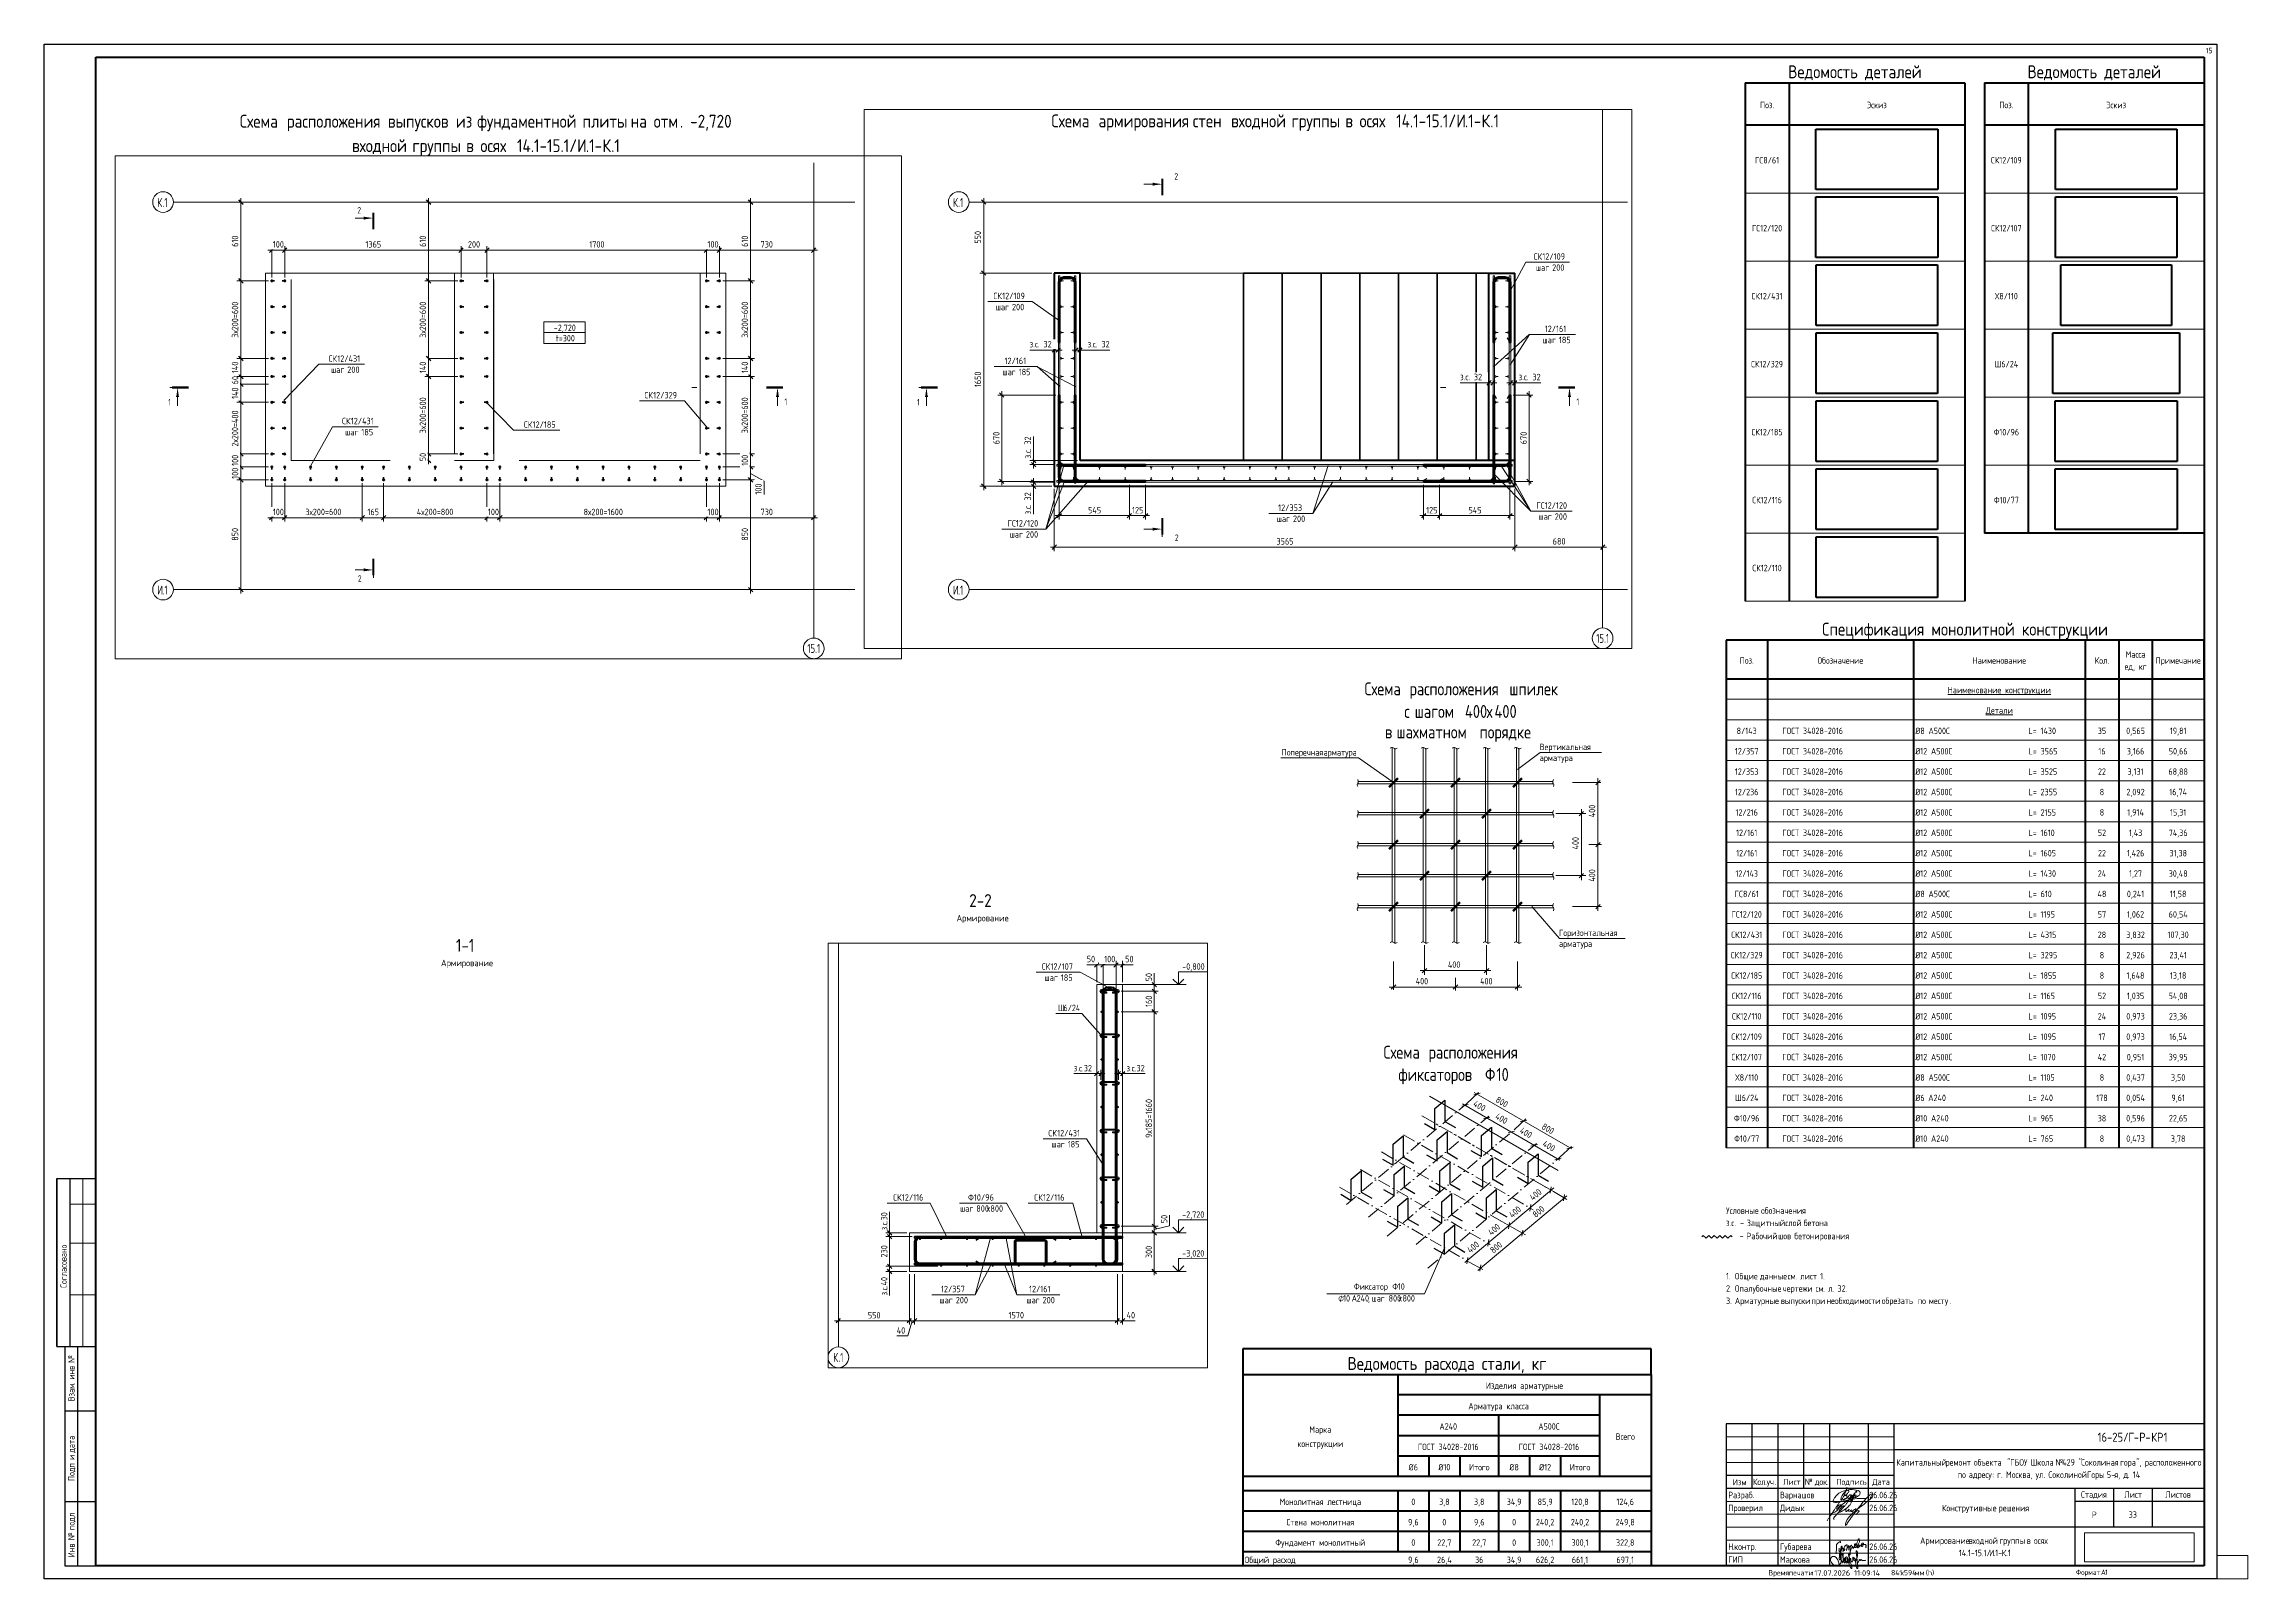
# Paper-space layout 'Layout1' of a CAD drawing. Header units: millimetres. Extents: x -841 to 12, y 0 to 594.
# The model-space entities are those that its viewports show. They can reach past a viewport. Long polylines and large blocks are cut down to what shows.
import ezdxf

# ---------------------------------------------------------------- set-up
doc = ezdxf.new("R2010")
doc.units = ezdxf.units.MM
for name, pattern in [('01 Штриховая _4 мм_', [6, 3.5, -2.5]), ('02 Штрихпунктирная _20 мм_', [25, 20, -2.5, 0, -2.5]), ('02 Штрихпунктирная _5 мм_', [8, 5, -1.5, 0, -1.5]), ('04 Пунктир 10мм', [10, 0, -10])]:
    doc.linetypes.add(name, pattern=pattern)
doc.layers.add('_NPLT_SIGN', color=5, linetype='Continuous', lineweight=9, plot=False)
doc.layers.add('NPLT_SIGN', color=5, linetype='Continuous', lineweight=9, plot=False)
for name, color, linetype, lineweight in [('AA_Dim', 7, 'Continuous', 9), ('AA_Dim-20', 7, 'Continuous', 9), ('AA_Linii', 7, 'Continuous', 9), ('AA_Oformlenie', 7, 'Continuous', 9), ('AA_Razrez', 7, 'Continuous', 9), ('AA_Vinoska', 7, 'Continuous', 9), ('AA_Visotnaya otmetka', 7, 'Continuous', 9), ('AF_Perekritie', 7, 'Continuous', 20), ('AF_Perekritie_Опалубка', 253, 'Continuous', 20), ('AF_Stena_Опалубка', 253, 'Continuous', 20), ('Gen_Stamp', 7, 'Continuous', 9), ('Gen_Table', 7, 'Continuous', 9), ('Gen_Text', 7, 'Continuous', 9), ('KR_Armatura', 7, 'Continuous', 20), ('KR_Armatura_Tonkie', 7, 'Continuous', 20), ('KR_Fundament', 7, 'Continuous', 20), ('Оси', 7, 'Continuous', 9)]:
    doc.layers.add(name, color=color, linetype=linetype, lineweight=lineweight)
doc.layers.add('AA_NPLT_Vports', color=254, linetype='Continuous', plot=False)
doc.styles.add('GOST Common', font='GOST_Common.ttf', dxfattribs={"width": 0.85, "height": 50})
doc.styles.add('GOST Common_1', font='GOST_Common.ttf', dxfattribs={"height": 2.5})
doc.styles.add('GOST Common_2', font='GOST_Common.ttf', dxfattribs={"width": 0.85, "height": 5})
doc.styles.add('GOST Common_3', font='GOST_Common.ttf', dxfattribs={"width": 0.85, "height": 2.5})
doc.styles.add('GOST Common_4', font='GOST_Common.ttf', dxfattribs={"width": 0.85, "height": 2.5})
doc.styles.add('ISOCPEUR', font='isocpeur.TTF', dxfattribs={"width": 0.9, "height": 50})
doc.styles.add('ISOCPEUR_1', font='isocpeur.TTF', dxfattribs={"width": 0.8, "height": 50})
doc.styles.add('ISOCPEUR_10', font='isocpeur.TTF', dxfattribs={"height": 2.1})
doc.styles.add('ISOCPEUR_11', font='isocpeur.TTF', dxfattribs={"width": 0.85, "height": 3.5})
doc.styles.add('ISOCPEUR_12', font='isocpeur.TTF', dxfattribs={"width": 0.75, "height": 2.5})
doc.styles.add('ISOCPEUR_13', font='isocpeur.TTF', dxfattribs={"width": 0.85, "height": 5})
doc.styles.add('ISOCPEUR_2', font='isocpeur.TTF', dxfattribs={"width": 0.7, "height": 70})
doc.styles.add('ISOCPEUR_3', font='isocpeur.TTF', dxfattribs={"width": 0.85, "height": 50})
doc.styles.add('ISOCPEUR_4', font='isocpeur.TTF', dxfattribs={"width": 0.7, "height": 50})
doc.styles.add('ISOCPEUR_5', font='isocpeur.TTF', dxfattribs={"width": 0.85, "height": 2.5})
doc.styles.add('ISOCPEUR_6', font='isocpeur.TTF', dxfattribs={"width": 0.85, "height": 2.3})
doc.styles.add('ISOCPEUR_7', font='isocpeur.TTF', dxfattribs={"width": 0.85, "height": 2})
doc.styles.add('ISOCPEUR_8', font='isocpeur.TTF', dxfattribs={"width": 0.85, "height": 2.1})
doc.styles.add('ISOCPEUR_9', font='isocpeur.TTF', dxfattribs={"width": 0.9, "height": 2})
doc.styles.add('ISOCPEUR_I', font='isocpeui.ttf', dxfattribs={"width": 0.7, "height": 0.3})
doc.dimstyles.new('00_Точн_3_знака__прозр_', dxfattribs={"dimscale": 304.8, "dimtxt": 50.137748, "dimasz": 0.111549, "dimexe": 0.098425, "dimexo": 0.065617, "dimgap": 0.006562, "dimtad": 1, "dimdec": 3, "dimrnd": 0.001, "dimdsep": 46, "dimtxsty": 'ISOCPEUR', "dimblk1": 'OBLIQUE', "dimblk2": 'OBLIQUE', "dimsah": 1, "dimcen": 0.09, "dimdle": 0.098425, "dimazin": 0, "dimtfac": 1, "dimtdec": 4, "dimtix": 1, "dimtmove": 1, "dimatfit": 3, "dimfxl": 1, "dimtvp": 1, "dimtolj": 1, "dimtzin": 0, "dimlwd": 18, "dimlwe": 18, "dimarcsym": 2})
doc.dimstyles.new('00_Точн_3_знака__прозр__1', dxfattribs={"dimscale": 304.8, "dimtxt": 50.137748, "dimasz": 0.111549, "dimexe": 0.098425, "dimexo": 0.065617, "dimgap": 0.006562, "dimtad": 1, "dimdec": 3, "dimrnd": 0.001, "dimdsep": 46, "dimtxsty": 'ISOCPEUR', "dimblk1": 'OBLIQUE', "dimblk2": 'OBLIQUE', "dimsah": 1, "dimcen": 0.09, "dimdle": 0.098425, "dimazin": 0, "dimtfac": 1, "dimtdec": 4, "dimtix": 1, "dimtmove": 0, "dimatfit": 3, "dimfxl": 1, "dimtvp": 1, "dimtolj": 1, "dimtzin": 0, "dimlwd": 18, "dimlwe": 18, "dimarcsym": 2})
doc.dimstyles.new('01_Точн_3_знака__непрозр_', dxfattribs={"dimscale": 304.8, "dimtxt": 50.137748, "dimasz": 0.111549, "dimexe": 0.098425, "dimexo": 0.065617, "dimgap": 0.016404, "dimtad": 1, "dimdec": 3, "dimrnd": 0.001, "dimdsep": 46, "dimtxsty": 'ISOCPEUR', "dimblk1": 'OBLIQUE', "dimblk2": 'OBLIQUE', "dimsah": 1, "dimcen": 0.09, "dimdle": 0.098425, "dimazin": 0, "dimtfac": 1, "dimtdec": 4, "dimtix": 1, "dimtmove": 1, "dimatfit": 3, "dimfxl": 1, "dimtvp": 1, "dimtfill": 1, "dimtolj": 1, "dimtzin": 0, "dimlwd": 18, "dimlwe": 18, "dimarcsym": 2})
doc.dimstyles.new('01_Точн_3_знака__непрозр__1', dxfattribs={"dimscale": 304.8, "dimtxt": 50.137748, "dimasz": 0.111549, "dimexe": 0.098425, "dimexo": 0.065617, "dimgap": 0.016404, "dimtad": 1, "dimdec": 3, "dimrnd": 0.001, "dimdsep": 46, "dimtxsty": 'ISOCPEUR', "dimblk1": 'OBLIQUE', "dimblk2": 'OBLIQUE', "dimsah": 1, "dimcen": 0.09, "dimdle": 0.098425, "dimazin": 0, "dimtfac": 1, "dimtdec": 4, "dimtix": 1, "dimtmove": 0, "dimatfit": 3, "dimfxl": 1, "dimtvp": 1, "dimtfill": 1, "dimtolj": 1, "dimtzin": 0, "dimlwd": 18, "dimlwe": 18, "dimarcsym": 2})
doc.dimstyles.new('01_Точн_3_знака__непрозр__З_С_', dxfattribs={"dimscale": 304.8, "dimtxt": 50.137748, "dimasz": 0.111549, "dimexe": 0.098425, "dimexo": 0.065617, "dimgap": 0.016404, "dimtad": 1, "dimdec": 3, "dimrnd": 0.001, "dimdsep": 46, "dimtxsty": 'ISOCPEUR', "dimblk1": 'OBLIQUE', "dimblk2": 'OBLIQUE', "dimsah": 1, "dimcen": 0.09, "dimdle": 0.098425, "dimazin": 0, "dimtfac": 1, "dimtdec": 4, "dimtix": 1, "dimtmove": 1, "dimatfit": 3, "dimfxl": 1, "dimtvp": 1, "dimtfill": 1, "dimtolj": 1, "dimtzin": 0, "dimlwd": 18, "dimlwe": 18, "dimarcsym": 2})
doc.dimstyles.new('05_Округл_5мм__прозр_', dxfattribs={"dimscale": 304.8, "dimtxt": 50.137748, "dimasz": 0.111549, "dimexe": 0.098425, "dimexo": 0.065617, "dimgap": 0.006562, "dimtad": 1, "dimdec": 0, "dimrnd": 5, "dimdsep": 46, "dimtxsty": 'ISOCPEUR', "dimblk1": 'OBLIQUE', "dimblk2": 'OBLIQUE', "dimsah": 1, "dimcen": 0.09, "dimdle": 0.098425, "dimazin": 0, "dimtfac": 1, "dimtdec": 4, "dimtix": 1, "dimtmove": 1, "dimatfit": 3, "dimfxl": 1, "dimtvp": 1, "dimtolj": 1, "dimtzin": 0, "dimlwd": 18, "dimlwe": 18, "dimarcsym": 2})
doc.dimstyles.new('05_Округл_5мм__прозр__1', dxfattribs={"dimscale": 304.8, "dimtxt": 50.137748, "dimasz": 0.111549, "dimexe": 0.098425, "dimexo": 0.065617, "dimgap": 0.006562, "dimtad": 1, "dimdec": 0, "dimrnd": 5, "dimdsep": 46, "dimtxsty": 'ISOCPEUR', "dimblk1": 'OBLIQUE', "dimblk2": 'OBLIQUE', "dimsah": 1, "dimcen": 0.09, "dimdle": 0.098425, "dimazin": 0, "dimtfac": 1, "dimtdec": 4, "dimtix": 1, "dimtmove": 0, "dimatfit": 3, "dimfxl": 1, "dimtvp": 1, "dimtolj": 1, "dimtzin": 0, "dimlwd": 18, "dimlwe": 18, "dimarcsym": 2})
picture_1 = doc.add_image_def('image1.jpg', size_in_pixel=(1429, 378))
picture_2 = doc.add_image_def('image2.bmp', size_in_pixel=(1200, 600))
picture_3 = doc.add_image_def('image3.bmp', size_in_pixel=(1200, 600))
picture_4 = doc.add_image_def('image4.bmp', size_in_pixel=(1200, 600))
picture_5 = doc.add_image_def('image5.bmp', size_in_pixel=(1200, 600))
picture_6 = doc.add_image_def('image6.bmp', size_in_pixel=(1200, 600))
picture_7 = doc.add_image_def('image7.bmp', size_in_pixel=(1256, 623))
picture_8 = doc.add_image_def('image8.bmp', size_in_pixel=(1256, 623))
picture_9 = doc.add_image_def('image9.bmp', size_in_pixel=(1202, 598))
picture_10 = doc.add_image_def('image10.bmp', size_in_pixel=(1202, 598))
picture_11 = doc.add_image_def('image11.bmp', size_in_pixel=(1256, 600))
picture_12 = doc.add_image_def('image12.bmp', size_in_pixel=(1202, 656))
picture_13 = doc.add_image_def('image13.bmp', size_in_pixel=(1200, 600))
picture_14 = doc.add_image_def('image14.bmp', size_in_pixel=(1200, 600))

psp = doc.layouts.get("Layout1")

# ---------------------------------------------------------------- texts
at = {"layer": 'AA_Vinoska', "attachment_point": 1}
for s, insert, char_height, width, style in [('Схема', (-329.94, 346.97), 5, 19.3527, 'GOST Common_2'), ('\\fGOST Common|b0|i0|c204|p34|;\\W.85; ', (-313.97, 346.97), 5, 1.7717, 'GOST Common_2'), ('расположения', (-312.51, 346.97), 5, 45.111, 'GOST Common_2'), ('\\fGOST Common|b0|i0|c204|p34|;\\W.85; ', (-275.29, 346.97), 5, 1.7717, 'GOST Common_2'), ('шпилек', (-273.83, 346.97), 5, 23.1688, 'GOST Common_2'), ('\\fGOST Common|b0|i0|c204|p34|;\\W.85;с', (-314.53, 338.22), 5, 3.1346, 'GOST Common_2'), ('\\fGOST Common|b0|i0|c204|p34|;\\W.85; ', (-311.95, 338.22), 5, 1.7717, 'GOST Common_2'), ('шагом', (-310.49, 338.22), 5, 20.443, 'GOST Common_2'), (' 400', (-293.62, 338.22), 5, 13.288, 'GOST Common_2'), ('\\fGOST Common|b0|i0|c204|p34|;\\W.85;х', (-282.65, 338.22), 5, 3.6797, 'GOST Common_2'), ('400', (-279.62, 338.22), 5, 11.5162, 'GOST Common_2'), ('Поперечная', (-362.02, 321.16), 2.5, 18.8076, 'GOST Common_3'), ('\\fGOST Common|b0|i0|c204|p34|;\\W.85; ', (-346.5, 321.16), 2.5, 0.8859, 'GOST Common_3'), ('арматура', (-345.77, 321.16), 2.5, 16.0137, 'GOST Common_3'), ('арматура', (-262.14, 319.01), 2.5, 16.0137, 'GOST Common_3'), ('Вертикальная', (-262.14, 323.25), 2.5, 23.2369, 'GOST Common_3'), ('Горизонтальная', (-254.65, 251.3), 2.5, 26.5078, 'GOST Common_3'), ('400', (-297.63, 238.98), 2.5, 5.724, 'GOST Common_3'), ('арматура', (-254.65, 247.07), 2.5, 16.0137, 'GOST Common_3'), ('400', (-310.1, 232.59), 2.5, 5.724, 'GOST Common_3'), ('400', (-285.17, 232.59), 2.5, 5.724, 'GOST Common_3'), ('Схема', (-322.57, 206.33), 5, 19.3527, 'GOST Common_2'), ('\\fGOST Common|b0|i0|c204|p34|;\\W.85; ', (-306.6, 206.33), 5, 1.7717, 'GOST Common_2'), ('расположения', (-305.14, 206.33), 5, 45.111, 'GOST Common_2'), ('фиксаторов', (-316.83, 197.73), 5, 38.9099, 'GOST Common_2'), ('\\fGOST Common|b0|i0|c204|p34|;\\W.85; ', (-284.73, 197.73), 5, 1.7717, 'GOST Common_2'), ('\\fGOST Common|b0|i0|c204|p34|;\\W.85;Ф', (-283.27, 197.73), 5, 5.3152, 'GOST Common_2'), ('10', (-278.88, 197.73), 5, 6.3373, 'GOST Common_2'), (' - ', (-186.16, 133.95), 2.5, 4.9745, 'ISOCPEUR_5'), ('Рабочий', (-182.06, 133.95), 2.5, 13.288, 'ISOCPEUR_5'), ('\\fISOCPEUR|b0|i0|c204|p34|;\\W.85; ', (-171.09, 133.95), 2.5, 1.5673, 'ISOCPEUR_5'), ('шов', (-169.8, 133.95), 2.5, 5.9966, 'ISOCPEUR_5'), ('\\fISOCPEUR|b0|i0|c204|p34|;\\W.85; ', (-164.85, 133.95), 2.5, 1.5673, 'ISOCPEUR_5'), ('бетонирования', (-163.56, 133.95), 2.5, 24.5998, 'ISOCPEUR_5'), ('\\fGOST Common|b0|i0|c204|p34|;\\W.85;Ф', (-319.15, 114.42), 2.5, 2.5895, 'GOST Common_3'), ('10', (-317.01, 114.42), 2.5, 3.1346, 'GOST Common_3'), ('\\fGOST Common|b0|i0|c254|p34|;\\W.85;⌀', (-340.11, 109.84), 2.5, 2.3169, 'GOST Common_4'), ('10 ', (-338.2, 109.84), 2.5, 4.0205, 'GOST Common_3'), ('\\fGOST Common|b0|i0|c204|p34|;\\W.85;А', (-334.88, 109.84), 2.5, 2.3169, 'GOST Common_3'), ('240', (-332.97, 109.84), 2.5, 5.724, 'GOST Common_3'), (', ', (-328.6, 109.84), 2.5, 1.7717, 'GOST Common_3'), ('шаг', (-327.14, 109.84), 2.5, 6.2011, 'GOST Common_3'), (' 800', (-322.02, 109.84), 2.5, 6.4055, 'GOST Common_3'), ('\\fGOST Common|b0|i0|c204|p34|;\\W.85;х', (-316.74, 109.84), 2.5, 1.8399, 'GOST Common_3'), ('800', (-315.22, 109.84), 2.5, 5.5196, 'GOST Common_3'), ('Разраб', (-189.15, 33.73), 2.5, 11.5162, 'ISOCPEUR_5'), ('Проверил', (-189.15, 28.73), 2.5, 14.9234, 'ISOCPEUR_5'), ('\\fISOCPEUR|b0|i0|c204|p34|;\\W.85;.', (-179.65, 33.73), 2.5, 0.7496, 'ISOCPEUR_5'), ('Дидык', (-169.15, 28.73), 2.5, 9.8808, 'ISOCPEUR_5'), ('Варнашов', (-169.15, 33.73), 2.5, 15.8093, 'ISOCPEUR_5'), ('26.06.26', (-134.54, 33.73), 2.5, 11.0633, 'ISOCPEUR_12'), ('26.06.26', (-134.54, 28.73), 2.5, 11.0633, 'ISOCPEUR_12'), ('\\fISOCPEUR|b0|i0|c204|p34|;\\W.85;Н', (-189.15, 13.73), 2.5, 2.0443, 'ISOCPEUR_5'), ('ГИП', (-189.15, 8.73), 2.5, 5.9285, 'ISOCPEUR_5'), ('\\fISOCPEUR|b0|i0|c204|p34|;\\W.85;.', (-187.47, 13.73), 2.5, 0.7496, 'ISOCPEUR_5'), ('контр', (-186.85, 13.73), 2.5, 9.6764, 'ISOCPEUR_5'), ('\\fISOCPEUR|b0|i0|c204|p34|;\\W.85;.', (-178.86, 13.73), 2.5, 0.7496, 'ISOCPEUR_5'), ('Губарева', (-169.15, 13.73), 2.5, 13.3481, 'ISOCPEUR_12'), ('Маркова', (-169.15, 8.73), 2.5, 13.765, 'ISOCPEUR_5'), ('26.06.26', (-134.54, 13.73), 2.5, 11.0633, 'ISOCPEUR_12'), ('26.06.26', (-134.54, 8.73), 2.5, 11.0633, 'ISOCPEUR_12')]:
    psp.add_mtext(s, dxfattribs=dict(at, insert=insert, char_height=char_height, width=width, style=style))
at = {"layer": 'AA_Vinoska', "char_height": 2.5, "attachment_point": 1, "style": 'GOST Common_3'}
for s, insert, width, rotation in [('400', (-243.12, 294.79), 5.724, 90), ('400', (-249.51, 282.33), 5.724, 90), ('400', (-243.12, 269.86), 5.724, 90), ('400', (-286.89, 185.36), 5.724, 330.0085), ('400', (-278.36, 180.44), 5.724, 330.0085), ('800', (-278.21, 186.88), 5.5196, 330.0085), ('400', (-268.89, 174.97), 5.724, 330.0085), ('800', (-260.39, 176.5), 5.5196, 330.0085), ('400', (-259.99, 169.83), 5.724, 330.0085), ('400', (-266.34, 148.15), 5.724, 40), ('400', (-282.43, 134.65), 5.724, 40), ('400', (-274.32, 141.45), 5.724, 40), ('800', (-265.2, 141.54), 5.5196, 40), ('400', (-290.54, 127.84), 5.724, 40), ('800', (-281.64, 127.75), 5.5196, 40)]:
    psp.add_mtext(s, dxfattribs=dict(at, insert=insert, width=width, rotation=rotation))
at = {"layer": 'Gen_Stamp', "attachment_point": 1}
for s, insert, char_height, width, style in [('15', (-4.32, 592.55), 2.1, 2.6576, 'ISOCPEUR_8'), ('\\fISOCPEUR|b0|i1|c204|p34|;\\W.7;0', (-164.85, 60.16), 0.3, 0.2245, 'ISOCPEUR_I'), ('16-25/', (-46.18, 56.59), 3.5, 14.4464, 'ISOCPEUR_11'), ('\\fISOCPEUR|b0|i0|c204|p34|;\\W.85;Г', (-34.26, 56.59), 3.5, 2.5213, 'ISOCPEUR_11'), ('\\fISOCPEUR|b0|i0|c204|p34|;\\W.85;-', (-32.18, 56.59), 3.5, 2.5213, 'ISOCPEUR_11'), ('\\fISOCPEUR|b0|i0|c204|p34|;\\W.85;Р', (-30.1, 56.59), 3.5, 2.9302, 'ISOCPEUR_11'), ('\\fISOCPEUR|b0|i0|c204|p34|;\\W.85;-', (-27.68, 56.59), 3.5, 2.5213, 'ISOCPEUR_11'), ('КР', (-25.45, 56.59), 3.5, 5.8603, 'ISOCPEUR_11'), ('\\fISOCPEUR|b0|i0|c204|p34|;\\W.85;1', (-20.62, 56.59), 3.5, 1.8399, 'ISOCPEUR_11'), ('Капитальный', (-124.1, 46.35), 2.5, 21.5333, 'ISOCPEUR_5'), ('\\fISOCPEUR|b0|i0|c204|p34|;\\W.85; ', (-106.33, 46.35), 2.5, 1.5673, 'ISOCPEUR_5'), ('ремонт', (-105.04, 46.35), 2.5, 11.7207, 'ISOCPEUR_5'), ('\\fISOCPEUR|b0|i0|c204|p34|;\\W.85; ', (-95.37, 46.35), 2.5, 1.5673, 'ISOCPEUR_5'), ('объекта', (-94.08, 46.35), 2.5, 13.9013, 'ISOCPEUR_5'), (' "', (-82.61, 46.35), 2.5, 3.1346, 'ISOCPEUR_5'), ('ГБОУ', (-80.02, 46.35), 2.5, 7.9728, 'ISOCPEUR_5'), ('\\fISOCPEUR|b0|i0|c204|p34|;\\W.85; ', (-73.44, 46.35), 2.5, 1.5673, 'ISOCPEUR_5'), ('Школа', (-72.15, 46.35), 2.5, 10.1534, 'ISOCPEUR_5'), ('\\fISOCPEUR|b0|i0|c204|p34|;\\W.85; ', (-63.77, 46.35), 2.5, 1.5673, 'ISOCPEUR_5'), ('\\fISOCPEUR|b0|i0|c204|p34|;\\W.85;№', (-62.48, 46.35), 2.5, 3.1346, 'ISOCPEUR_5'), ('429 "', (-59.89, 46.35), 2.5, 8.8586, 'ISOCPEUR_5'), ('Соколиная', (-52.58, 46.35), 2.5, 16.7633, 'ISOCPEUR_5'), ('\\fISOCPEUR|b0|i0|c204|p34|;\\W.85; ', (-38.75, 46.35), 2.5, 1.5673, 'ISOCPEUR_5'), ('гора', (-37.46, 46.35), 2.5, 7.5639, 'ISOCPEUR_5'), ('", ', (-31.22, 46.35), 2.5, 4.0205, 'ISOCPEUR_5'), ('расположенного', (-27.9, 46.35), 2.5, 26.1671, 'ISOCPEUR_5'), ('по', (-100.37, 41.59), 2.5, 3.6797, 'ISOCPEUR_5'), ('\\fISOCPEUR|b0|i0|c204|p34|;\\W.85; ', (-97.34, 41.59), 2.5, 1.5673, 'ISOCPEUR_5'), ('адресу', (-96.04, 41.59), 2.5, 10.9711, 'ISOCPEUR_5'), (': ', (-86.99, 41.59), 2.5, 2.3169, 'ISOCPEUR_5'), ('\\fISOCPEUR|b0|i0|c204|p34|;\\W.85;г', (-85.08, 41.59), 2.5, 1.8399, 'ISOCPEUR_5'), ('. ', (-83.56, 41.59), 2.5, 2.3169, 'ISOCPEUR_5'), ('Москва', (-81.65, 41.59), 2.5, 11.4481, 'ISOCPEUR_5'), (', ', (-72.21, 41.59), 2.5, 2.4532, 'ISOCPEUR_5'), ('ул', (-70.18, 41.59), 2.5, 3.6797, 'ISOCPEUR_5'), ('. ', (-67.15, 41.59), 2.5, 2.3169, 'ISOCPEUR_5'), ('Соколиной', (-65.23, 41.59), 2.5, 16.5589, 'ISOCPEUR_5'), ('\\fISOCPEUR|b0|i0|c204|p34|;\\W.85; ', (-51.57, 41.59), 2.5, 1.5673, 'ISOCPEUR_5'), ('Горы', (-50.28, 41.59), 2.5, 7.5639, 'ISOCPEUR_5'), (' 5-', (-44.04, 41.59), 2.5, 5.247, 'ISOCPEUR_5'), ('\\fISOCPEUR|b0|i0|c204|p34|;\\W.85;я', (-39.71, 41.59), 2.5, 1.8399, 'ISOCPEUR_5'), (', ', (-38.19, 41.59), 2.5, 2.4532, 'ISOCPEUR_5'), ('\\fISOCPEUR|b0|i0|c204|p34|;\\W.85;д', (-36.17, 41.59), 2.5, 1.8399, 'ISOCPEUR_5'), ('. 14', (-34.65, 41.59), 2.5, 5.6559, 'ISOCPEUR_5'), ('Конструтивные', (-106.39, 28.68), 2.5, 25.0086, 'ISOCPEUR_5'), ('\\fISOCPEUR|b0|i0|c204|p34|;\\W.85; ', (-85.76, 28.68), 2.5, 1.5673, 'ISOCPEUR_5'), ('решения', (-84.47, 28.68), 2.5, 13.3561, 'ISOCPEUR_5'), ('33', (-34.15, 26.12), 2.5, 3.6797, 'ISOCPEUR_5'), ('Армирование', (-114.86, 16.06), 2.5, 21.1245, 'ISOCPEUR_5'), ('14.1-15.1/', (-99.9, 11.29), 2.5, 14.242, 'ISOCPEUR_5'), ('\\fISOCPEUR|b0|i0|c204|p34|;\\W.85; ', (-97.43, 16.06), 2.5, 1.5673, 'ISOCPEUR_5'), ('входной', (-96.13, 16.06), 2.5, 12.8791, 'ISOCPEUR_5'), ('\\fISOCPEUR|b0|i0|c204|p34|;\\W.85;И', (-88.15, 11.29), 2.5, 2.0443, 'ISOCPEUR_5'), ('.1-', (-86.46, 11.29), 2.5, 3.8842, 'ISOCPEUR_5'), ('\\fISOCPEUR|b0|i0|c204|p34|;\\W.85; ', (-85.51, 16.06), 2.5, 1.5673, 'ISOCPEUR_5'), ('группы', (-84.21, 16.06), 2.5, 11.2437, 'ISOCPEUR_5'), ('\\fISOCPEUR|b0|i0|c204|p34|;\\W.85;К', (-83.26, 11.29), 2.5, 2.0443, 'ISOCPEUR_5'), ('.1', (-81.57, 11.29), 2.5, 2.0443, 'ISOCPEUR_5'), ('\\fISOCPEUR|b0|i0|c204|p34|;\\W.85; ', (-74.94, 16.06), 2.5, 1.5673, 'ISOCPEUR_5'), ('\\fISOCPEUR|b0|i0|c204|p34|;\\W.85;в', (-73.64, 16.06), 2.5, 1.8399, 'ISOCPEUR_5'), ('\\fISOCPEUR|b0|i0|c204|p34|;\\W.85; ', (-72.13, 16.06), 2.5, 1.5673, 'ISOCPEUR_5'), ('осях', (-70.83, 16.06), 2.5, 7.0869, 'ISOCPEUR_5')]:
    psp.add_mtext(s, dxfattribs=dict(at, insert=insert, char_height=char_height, width=width, style=style))
at = {"layer": 'Gen_Stamp', "insert": (-155.83, 3.34), "char_height": 2.1, "width": 27.1635, "attachment_point": 1, "line_spacing_factor": 1.135194, "style": 'ISOCPEUR_10'}
psp.add_mtext('17.07.2026 11:09:14', dxfattribs=at)
at = {"layer": 'Gen_Table', "line_spacing_factor": 1.135194}
for s, insert, char_height, width, attachment_point, style in [('Ведомость деталей', (-140.12, 585.78), 5, 61.6017, 2, 'ISOCPEUR_13'), ('Ведомость деталей', (-47.5, 585.78), 5, 61.6017, 2, 'ISOCPEUR_13'), ('Поз.', (-174.12, 571.67), 2.5, 6.0764, 2, 'ISOCPEUR_5'), ('Эскиз', (-131.62, 571.67), 2.5, 8.5431, 2, 'ISOCPEUR_5'), ('Поз.', (-81.5, 571.67), 2.5, 6.0764, 2, 'ISOCPEUR_5'), ('Эскиз', (-39, 571.67), 2.5, 8.5431, 2, 'ISOCPEUR_5'), ('ГС8/61', (-174.12, 550.3), 2.5, 9.957, 2, 'ISOCPEUR_5'), ('СК12/109', (-81.5, 550.3), 2.5, 13.1757, 2, 'ISOCPEUR_5'), ('ГС12/120', (-174.12, 524), 2.5, 12.935, 2, 'ISOCPEUR_5'), ('СК12/107', (-81.5, 524), 2.5, 13.1757, 2, 'ISOCPEUR_5'), ('СК12/431', (-174.12, 497.69), 2.5, 13.4163, 2, 'ISOCPEUR_5'), ('Х8/110', (-81.5, 497.69), 2.5, 9.9269, 2, 'ISOCPEUR_5'), ('СК12/329', (-174.12, 471.39), 2.5, 13.687, 2, 'ISOCPEUR_5'), ('Ш6/24', (-81.5, 471.39), 2.5, 9.6862, 2, 'ISOCPEUR_5'), ('СК12/185', (-174.12, 445.08), 2.5, 13.1757, 2, 'ISOCPEUR_5'), ('Ф10/96', (-81.5, 445.08), 2.5, 10.6789, 2, 'ISOCPEUR_5'), ('СК12/116', (-174.12, 418.78), 2.5, 12.6643, 2, 'ISOCPEUR_5'), ('Ф10/77', (-81.5, 418.78), 2.5, 10.6789, 2, 'ISOCPEUR_5'), ('СК12/110', (-174.12, 392.48), 2.5, 12.6643, 2, 'ISOCPEUR_5'), ('Спецификация монолитной конструкции', (-97.5, 370.08), 5, 125.7902, 2, 'ISOCPEUR_13'), ('Масса\\Pед, кг', (-31.5, 359.06), 2.5, 9.3252, 2, 'ISOCPEUR_5'), ('Поз.', (-182, 356.69), 2.5, 6.0764, 2, 'ISOCPEUR_5'), ('Обозначение', (-145.75, 356.69), 2.5, 19.5228, 2, 'ISOCPEUR_5'), ('Наименование', (-84.25, 356.69), 2.5, 21.8993, 2, 'ISOCPEUR_5'), ('Кол.', (-44.5, 356.69), 2.5, 6.2269, 2, 'ISOCPEUR_5'), ('Примечание', (-15, 356.69), 2.5, 18.1692, 2, 'ISOCPEUR_5'), ('\\LНаименование конструкции', (-84.25, 345.25), 2.5, 43.0164, 2, 'ISOCPEUR_5'), ('\\LДетали', (-84.25, 337.36), 2.5, 11.6716, 2, 'ISOCPEUR_5'), ('8/143', (-182, 329.46), 2.5, 8.4529, 2, 'ISOCPEUR_5'), ('ГОСТ 34028-2016', (-168.25, 329.46), 2.5, 26.1107, 1, 'ISOCPEUR_5'), ('Ø8 А500С', (-116.75, 329.46), 2.5, 14.8903, 1, 'ISOCPEUR_5'), ('L=', (-69.75, 329.46), 2.5, 3.4894, 3, 'ISOCPEUR_5'), ('1430', (-68.25, 329.46), 2.5, 6.7082, 1, 'ISOCPEUR_5'), ('35', (-44.5, 329.46), 2.5, 3.4894, 2, 'ISOCPEUR_5'), ('0,565', (-31.5, 329.46), 2.5, 7.8513, 2, 'ISOCPEUR_5'), ('19,81', (-15, 329.46), 2.5, 6.8285, 2, 'ISOCPEUR_5'), ('12/357', (-182, 321.57), 2.5, 9.957, 2, 'ISOCPEUR_5'), ('ГОСТ 34028-2016', (-168.25, 321.57), 2.5, 26.1107, 1, 'ISOCPEUR_5'), ('Ø12 А500С', (-116.75, 321.57), 2.5, 16.1236, 1, 'ISOCPEUR_5'), ('L=', (-69.75, 321.57), 2.5, 3.4894, 3, 'ISOCPEUR_5'), ('3565', (-68.25, 321.57), 2.5, 6.9789, 1, 'ISOCPEUR_5'), ('16', (-44.5, 321.57), 2.5, 2.9781, 2, 'ISOCPEUR_5'), ('3,166', (-31.5, 321.57), 2.5, 7.3399, 2, 'ISOCPEUR_5'), ('50,66', (-15, 321.57), 2.5, 7.8513, 2, 'ISOCPEUR_5'), ('12/353', (-182, 313.68), 2.5, 9.957, 2, 'ISOCPEUR_5'), ('ГОСТ 34028-2016', (-168.25, 313.68), 2.5, 26.1107, 1, 'ISOCPEUR_5'), ('Ø12 А500С', (-116.75, 313.68), 2.5, 16.1236, 1, 'ISOCPEUR_5'), ('L=', (-69.75, 313.68), 2.5, 3.4894, 3, 'ISOCPEUR_5'), ('3525', (-68.25, 313.68), 2.5, 6.9789, 1, 'ISOCPEUR_5'), ('22', (-44.5, 313.68), 2.5, 3.4894, 2, 'ISOCPEUR_5'), ('3,131', (-31.5, 313.68), 2.5, 6.8285, 2, 'ISOCPEUR_5'), ('68,88', (-15, 313.68), 2.5, 7.8513, 2, 'ISOCPEUR_5'), ('12/236', (-182, 305.79), 2.5, 9.957, 2, 'ISOCPEUR_5'), ('ГОСТ 34028-2016', (-168.25, 305.79), 2.5, 26.1107, 1, 'ISOCPEUR_5'), ('Ø12 А500С', (-116.75, 305.79), 2.5, 16.1236, 1, 'ISOCPEUR_5'), ('L=', (-69.75, 305.79), 2.5, 3.4894, 3, 'ISOCPEUR_5'), ('2355', (-68.25, 305.79), 2.5, 6.9789, 1, 'ISOCPEUR_5'), ('\\fISOCPEUR|b0|i0|c204|p34|;\\W.85;8', (-44.5, 305.79), 2.5, 1.7447, 2, 'ISOCPEUR_5'), ('2,092', (-31.5, 305.79), 2.5, 7.8513, 2, 'ISOCPEUR_5'), ('16,74', (-15, 305.79), 2.5, 7.5805, 2, 'ISOCPEUR_5'), ('12/216', (-182, 297.9), 2.5, 9.4456, 2, 'ISOCPEUR_5'), ('ГОСТ 34028-2016', (-168.25, 297.9), 2.5, 26.1107, 1, 'ISOCPEUR_5'), ('Ø12 А500С', (-116.75, 297.9), 2.5, 16.1236, 1, 'ISOCPEUR_5'), ('L=', (-69.75, 297.9), 2.5, 3.4894, 3, 'ISOCPEUR_5'), ('2155', (-68.25, 297.9), 2.5, 6.4675, 1, 'ISOCPEUR_5'), ('\\fISOCPEUR|b0|i0|c204|p34|;\\W.85;8', (-44.5, 297.9), 2.5, 1.7447, 2, 'ISOCPEUR_5'), ('1,914', (-31.5, 297.9), 2.5, 7.0691, 2, 'ISOCPEUR_5'), ('15,31', (-15, 297.9), 2.5, 6.8285, 2, 'ISOCPEUR_5'), ('12/161', (-182, 290.01), 2.5, 8.9342, 2, 'ISOCPEUR_5'), ('12/161', (-182, 282.12), 2.5, 8.9342, 2, 'ISOCPEUR_5'), ('ГОСТ 34028-2016', (-168.25, 290.01), 2.5, 26.1107, 1, 'ISOCPEUR_5'), ('ГОСТ 34028-2016', (-168.25, 282.12), 2.5, 26.1107, 1, 'ISOCPEUR_5'), ('Ø12 А500С', (-116.75, 290.01), 2.5, 16.1236, 1, 'ISOCPEUR_5'), ('Ø12 А500С', (-116.75, 282.12), 2.5, 16.1236, 1, 'ISOCPEUR_5'), ('L=', (-69.75, 290.01), 2.5, 3.4894, 3, 'ISOCPEUR_5'), ('L=', (-69.75, 282.12), 2.5, 3.4894, 3, 'ISOCPEUR_5'), ('1610', (-68.25, 290.01), 2.5, 5.9561, 1, 'ISOCPEUR_5'), ('1605', (-68.25, 282.12), 2.5, 6.4675, 1, 'ISOCPEUR_5'), ('52', (-44.5, 290.01), 2.5, 3.4894, 2, 'ISOCPEUR_5'), ('22', (-44.5, 282.12), 2.5, 3.4894, 2, 'ISOCPEUR_5'), ('1,426', (-31.5, 282.12), 2.5, 7.5805, 2, 'ISOCPEUR_5'), ('1,43', (-31.5, 290.01), 2.5, 5.8358, 2, 'ISOCPEUR_5'), ('74,36', (-15, 290.01), 2.5, 8.0919, 2, 'ISOCPEUR_5'), ('31,38', (-15, 282.12), 2.5, 7.3399, 2, 'ISOCPEUR_5'), ('12/143', (-182, 274.23), 2.5, 9.6862, 2, 'ISOCPEUR_5'), ('ГОСТ 34028-2016', (-168.25, 274.23), 2.5, 26.1107, 1, 'ISOCPEUR_5'), ('Ø12 А500С', (-116.75, 274.23), 2.5, 16.1236, 1, 'ISOCPEUR_5'), ('L=', (-69.75, 274.23), 2.5, 3.4894, 3, 'ISOCPEUR_5'), ('1430', (-68.25, 274.23), 2.5, 6.7082, 1, 'ISOCPEUR_5'), ('24', (-44.5, 274.23), 2.5, 3.7301, 2, 'ISOCPEUR_5'), ('1,27', (-31.5, 274.23), 2.5, 5.5951, 2, 'ISOCPEUR_5'), ('30,48', (-15, 274.23), 2.5, 8.0919, 2, 'ISOCPEUR_5'), ('ГС8/61', (-182, 266.34), 2.5, 9.957, 2, 'ISOCPEUR_5'), ('ГОСТ 34028-2016', (-168.25, 266.34), 2.5, 26.1107, 1, 'ISOCPEUR_5'), ('Ø8 А500С', (-116.75, 266.34), 2.5, 14.8903, 1, 'ISOCPEUR_5'), ('L=', (-69.75, 266.34), 2.5, 3.4894, 3, 'ISOCPEUR_5'), ('610', (-68.25, 266.34), 2.5, 4.7228, 1, 'ISOCPEUR_5'), ('48', (-44.5, 266.34), 2.5, 3.7301, 2, 'ISOCPEUR_5'), ('0,241', (-31.5, 266.34), 2.5, 7.5805, 2, 'ISOCPEUR_5'), ('11,58', (-15, 266.34), 2.5, 6.8285, 2, 'ISOCPEUR_5'), ('ГС12/120', (-182, 258.44), 2.5, 12.935, 2, 'ISOCPEUR_5'), ('ГОСТ 34028-2016', (-168.25, 258.44), 2.5, 26.1107, 1, 'ISOCPEUR_5'), ('Ø12 А500С', (-116.75, 258.44), 2.5, 16.1236, 1, 'ISOCPEUR_5'), ('L=', (-69.75, 258.44), 2.5, 3.4894, 3, 'ISOCPEUR_5'), ('1195', (-68.25, 258.44), 2.5, 5.9561, 1, 'ISOCPEUR_5'), ('57', (-44.5, 258.44), 2.5, 3.4894, 2, 'ISOCPEUR_5'), ('1,062', (-31.5, 258.44), 2.5, 7.3399, 2, 'ISOCPEUR_5'), ('60,54', (-15, 258.44), 2.5, 8.0919, 2, 'ISOCPEUR_5'), ('СК12/431', (-182, 250.55), 2.5, 13.4163, 2, 'ISOCPEUR_5'), ('ГОСТ 34028-2016', (-168.25, 250.55), 2.5, 26.1107, 1, 'ISOCPEUR_5'), ('Ø12 А500С', (-116.75, 250.55), 2.5, 16.1236, 1, 'ISOCPEUR_5'), ('L=', (-69.75, 250.55), 2.5, 3.4894, 3, 'ISOCPEUR_5'), ('4315', (-68.25, 250.55), 2.5, 6.7082, 1, 'ISOCPEUR_5'), ('28', (-44.5, 250.55), 2.5, 3.4894, 2, 'ISOCPEUR_5'), ('3,832', (-31.5, 250.55), 2.5, 7.8513, 2, 'ISOCPEUR_5'), ('107,30', (-15, 250.55), 2.5, 9.0846, 2, 'ISOCPEUR_5'), ('СК12/329', (-182, 242.66), 2.5, 13.687, 2, 'ISOCPEUR_5'), ('ГОСТ 34028-2016', (-168.25, 242.66), 2.5, 26.1107, 1, 'ISOCPEUR_5'), ('Ø12 А500С', (-116.75, 242.66), 2.5, 16.1236, 1, 'ISOCPEUR_5'), ('L=', (-69.75, 242.66), 2.5, 3.4894, 3, 'ISOCPEUR_5'), ('3295', (-68.25, 242.66), 2.5, 6.9789, 1, 'ISOCPEUR_5'), ('\\fISOCPEUR|b0|i0|c204|p34|;\\W.85;8', (-44.5, 242.66), 2.5, 1.7447, 2, 'ISOCPEUR_5'), ('2,926', (-31.5, 242.66), 2.5, 7.8513, 2, 'ISOCPEUR_5'), ('23,41', (-15, 242.66), 2.5, 7.5805, 2, 'ISOCPEUR_5'), ('СК12/185', (-182, 234.77), 2.5, 13.1757, 2, 'ISOCPEUR_5'), ('ГОСТ 34028-2016', (-168.25, 234.77), 2.5, 26.1107, 1, 'ISOCPEUR_5'), ('Ø12 А500С', (-116.75, 234.77), 2.5, 16.1236, 1, 'ISOCPEUR_5'), ('L=', (-69.75, 234.77), 2.5, 3.4894, 3, 'ISOCPEUR_5'), ('1855', (-68.25, 234.77), 2.5, 6.4675, 1, 'ISOCPEUR_5'), ('\\fISOCPEUR|b0|i0|c204|p34|;\\W.85;8', (-44.5, 234.77), 2.5, 1.7447, 2, 'ISOCPEUR_5'), ('1,648', (-31.5, 234.77), 2.5, 7.5805, 2, 'ISOCPEUR_5'), ('13,18', (-15, 234.77), 2.5, 6.8285, 2, 'ISOCPEUR_5'), ('СК12/116', (-182, 226.88), 2.5, 12.6643, 2, 'ISOCPEUR_5'), ('ГОСТ 34028-2016', (-168.25, 226.88), 2.5, 26.1107, 1, 'ISOCPEUR_5'), ('Ø12 А500С', (-116.75, 226.88), 2.5, 16.1236, 1, 'ISOCPEUR_5'), ('L=', (-69.75, 226.88), 2.5, 3.4894, 3, 'ISOCPEUR_5'), ('1165', (-68.25, 226.88), 2.5, 5.9561, 1, 'ISOCPEUR_5'), ('52', (-44.5, 226.88), 2.5, 3.4894, 2, 'ISOCPEUR_5'), ('1,035', (-31.5, 226.88), 2.5, 7.3399, 2, 'ISOCPEUR_5'), ('54,08', (-15, 226.88), 2.5, 8.0919, 2, 'ISOCPEUR_5'), ('СК12/110', (-182, 218.99), 2.5, 12.6643, 2, 'ISOCPEUR_5'), ('ГОСТ 34028-2016', (-168.25, 218.99), 2.5, 26.1107, 1, 'ISOCPEUR_5'), ('Ø12 А500С', (-116.75, 218.99), 2.5, 16.1236, 1, 'ISOCPEUR_5'), ('L=', (-69.75, 218.99), 2.5, 3.4894, 3, 'ISOCPEUR_5'), ('1095', (-68.25, 218.99), 2.5, 6.4675, 1, 'ISOCPEUR_5'), ('24', (-44.5, 218.99), 2.5, 3.7301, 2, 'ISOCPEUR_5'), ('0,973', (-31.5, 218.99), 2.5, 7.8513, 2, 'ISOCPEUR_5'), ('23,36', (-15, 218.99), 2.5, 7.8513, 2, 'ISOCPEUR_5'), ('СК12/109', (-182, 211.1), 2.5, 13.1757, 2, 'ISOCPEUR_5'), ('ГОСТ 34028-2016', (-168.25, 211.1), 2.5, 26.1107, 1, 'ISOCPEUR_5'), ('Ø12 А500С', (-116.75, 211.1), 2.5, 16.1236, 1, 'ISOCPEUR_5'), ('L=', (-69.75, 211.1), 2.5, 3.4894, 3, 'ISOCPEUR_5'), ('1095', (-68.25, 211.1), 2.5, 6.4675, 1, 'ISOCPEUR_5'), ('17', (-44.5, 211.1), 2.5, 2.9781, 2, 'ISOCPEUR_5'), ('0,973', (-31.5, 211.1), 2.5, 7.8513, 2, 'ISOCPEUR_5'), ('16,54', (-15, 211.1), 2.5, 7.5805, 2, 'ISOCPEUR_5'), ('СК12/107', (-182, 203.21), 2.5, 13.1757, 2, 'ISOCPEUR_5'), ('ГОСТ 34028-2016', (-168.25, 203.21), 2.5, 26.1107, 1, 'ISOCPEUR_5'), ('Ø12 А500С', (-116.75, 203.21), 2.5, 16.1236, 1, 'ISOCPEUR_5'), ('L=', (-69.75, 203.21), 2.5, 3.4894, 3, 'ISOCPEUR_5'), ('1070', (-68.25, 203.21), 2.5, 6.4675, 1, 'ISOCPEUR_5'), ('42', (-44.5, 203.21), 2.5, 3.7301, 2, 'ISOCPEUR_5'), ('0,951', (-31.5, 203.21), 2.5, 7.3399, 2, 'ISOCPEUR_5'), ('39,95', (-15, 203.21), 2.5, 7.8513, 2, 'ISOCPEUR_5'), ('Х8/110', (-182, 195.31), 2.5, 9.9269, 2, 'ISOCPEUR_5'), ('ГОСТ 34028-2016', (-168.25, 195.31), 2.5, 26.1107, 1, 'ISOCPEUR_5'), ('Ø8 А500С', (-116.75, 195.31), 2.5, 14.8903, 1, 'ISOCPEUR_5'), ('L=', (-69.75, 195.31), 2.5, 3.4894, 3, 'ISOCPEUR_5'), ('1105', (-68.25, 195.31), 2.5, 5.9561, 1, 'ISOCPEUR_5'), ('\\fISOCPEUR|b0|i0|c204|p34|;\\W.85;8', (-44.5, 195.31), 2.5, 1.7447, 2, 'ISOCPEUR_5'), ('0,437', (-31.5, 195.31), 2.5, 8.0919, 2, 'ISOCPEUR_5'), ('3,50', (-15, 195.31), 2.5, 6.1065, 2, 'ISOCPEUR_5'), ('Ф10/96', (-182, 179.53), 2.5, 10.6789, 2, 'ISOCPEUR_5'), ('Ш6/24', (-182, 187.42), 2.5, 9.6862, 2, 'ISOCPEUR_5'), ('ГОСТ 34028-2016', (-168.25, 187.42), 2.5, 26.1107, 1, 'ISOCPEUR_5'), ('ГОСТ 34028-2016', (-168.25, 179.53), 2.5, 26.1107, 1, 'ISOCPEUR_5'), ('Ø6 А240', (-116.75, 187.42), 2.5, 13.3862, 1, 'ISOCPEUR_5'), ('Ø10 А240', (-116.75, 179.53), 2.5, 14.6196, 1, 'ISOCPEUR_5'), ('L=', (-69.75, 187.42), 2.5, 3.4894, 3, 'ISOCPEUR_5'), ('L=', (-69.75, 179.53), 2.5, 3.4894, 3, 'ISOCPEUR_5'), ('240', (-68.25, 187.42), 2.5, 5.4748, 1, 'ISOCPEUR_5'), ('965', (-68.25, 179.53), 2.5, 5.2342, 1, 'ISOCPEUR_5'), ('178', (-44.5, 187.42), 2.5, 4.7228, 2, 'ISOCPEUR_5'), ('38', (-44.5, 179.53), 2.5, 3.4894, 2, 'ISOCPEUR_5'), ('0,596', (-31.5, 179.53), 2.5, 7.8513, 2, 'ISOCPEUR_5'), ('0,054', (-31.5, 187.42), 2.5, 8.0919, 2, 'ISOCPEUR_5'), ('22,65', (-15, 179.53), 2.5, 7.8513, 2, 'ISOCPEUR_5'), ('9,61', (-15, 187.42), 2.5, 5.5951, 2, 'ISOCPEUR_5'), ('Ф10/77', (-182, 171.64), 2.5, 10.6789, 2, 'ISOCPEUR_5'), ('ГОСТ 34028-2016', (-168.25, 171.64), 2.5, 26.1107, 1, 'ISOCPEUR_5'), ('Ø10 А240', (-116.75, 171.64), 2.5, 14.6196, 1, 'ISOCPEUR_5'), ('L=', (-69.75, 171.64), 2.5, 3.4894, 3, 'ISOCPEUR_5'), ('765', (-68.25, 171.64), 2.5, 5.2342, 1, 'ISOCPEUR_5'), ('\\fISOCPEUR|b0|i0|c204|p34|;\\W.85;8', (-44.5, 171.64), 2.5, 1.7447, 2, 'ISOCPEUR_5'), ('0,473', (-31.5, 171.64), 2.5, 8.0919, 2, 'ISOCPEUR_5'), ('3,78', (-15, 171.64), 2.5, 6.1065, 2, 'ISOCPEUR_5'), ('Ведомость расхода стали, кг', (-298.02, 85.87), 5, 93.5455, 2, 'ISOCPEUR_13'), ('Изделия арматурные', (-268.02, 76.04), 2.5, 32.6684, 2, 'ISOCPEUR_5'), ('А240', (-297.52, 60.25), 2.5, 7.7008, 2, 'ISOCPEUR_5'), ('Арматура класса', (-278.02, 68.14), 2.5, 27.5245, 2, 'ISOCPEUR_5'), ('А500С', (-258.52, 60.25), 2.5, 9.2049, 2, 'ISOCPEUR_5'), ('конструкции', (-347.02, 53.57), 2.5, 19.6432, 2, 'ISOCPEUR_5'), ('Марка', (-347.02, 59.05), 2.5, 9.6862, 2, 'ISOCPEUR_5'), ('ГОСТ 34028-2016', (-297.52, 52.36), 2.5, 26.1107, 2, 'ISOCPEUR_5'), ('ГОСТ 34028-2016', (-258.52, 52.36), 2.5, 26.1107, 2, 'ISOCPEUR_5'), ('Всего', (-229.02, 56.31), 2.5, 8.6935, 2, 'ISOCPEUR_5'), ('Ø6', (-311.02, 44.47), 2.5, 4.2114, 2, 'ISOCPEUR_5'), ('Ø10', (-299.02, 44.47), 2.5, 5.4447, 2, 'ISOCPEUR_5'), ('Итого', (-285.52, 44.47), 2.5, 9.4456, 2, 'ISOCPEUR_5'), ('Ø8', (-272.02, 44.47), 2.5, 4.2114, 2, 'ISOCPEUR_5'), ('Ø12', (-260.02, 44.47), 2.5, 5.4447, 2, 'ISOCPEUR_5'), ('Итого', (-246.52, 44.47), 2.5, 9.4456, 2, 'ISOCPEUR_5'), ('Монолитная лестница', (-347.02, 31.1), 2.5, 34.7741, 2, 'ISOCPEUR_5'), ('\\fISOCPEUR|b0|i0|c204|p34|;\\W.85;0', (-311.02, 31.1), 2.5, 1.7447, 2, 'ISOCPEUR_5'), ('3,8', (-299.02, 31.1), 2.5, 4.3618, 2, 'ISOCPEUR_5'), ('3,8', (-285.52, 31.1), 2.5, 4.3618, 2, 'ISOCPEUR_5'), ('34,9', (-272.02, 31.1), 2.5, 6.3472, 2, 'ISOCPEUR_5'), ('85,9', (-260.02, 31.1), 2.5, 6.1065, 2, 'ISOCPEUR_5'), ('120,8', (-246.52, 31.1), 2.5, 7.3399, 2, 'ISOCPEUR_5'), ('124,6', (-229.02, 31.1), 2.5, 7.5805, 2, 'ISOCPEUR_5'), ('Стена монолитная', (-347.02, 23.21), 2.5, 29.3294, 2, 'ISOCPEUR_5'), ('9,6', (-311.02, 23.21), 2.5, 4.3618, 2, 'ISOCPEUR_5'), ('\\fISOCPEUR|b0|i0|c204|p34|;\\W.85;0', (-299.02, 23.21), 2.5, 1.7447, 2, 'ISOCPEUR_5'), ('9,6', (-285.52, 23.21), 2.5, 4.3618, 2, 'ISOCPEUR_5'), ('\\fISOCPEUR|b0|i0|c204|p34|;\\W.85;0', (-272.02, 23.21), 2.5, 1.7447, 2, 'ISOCPEUR_5'), ('240,2', (-260.02, 23.21), 2.5, 8.0919, 2, 'ISOCPEUR_5'), ('240,2', (-246.52, 23.21), 2.5, 8.0919, 2, 'ISOCPEUR_5'), ('249,8', (-229.02, 23.21), 2.5, 8.0919, 2, 'ISOCPEUR_5'), ('Общий расход', (-376.27, 8.63), 2.5, 21.5985, 1, 'ISOCPEUR_5'), ('Фундамент монолитный', (-347.02, 15.32), 2.5, 37.2709, 2, 'ISOCPEUR_5'), ('9,6', (-311.02, 8.63), 2.5, 4.3618, 2, 'ISOCPEUR_5'), ('\\fISOCPEUR|b0|i0|c204|p34|;\\W.85;0', (-311.02, 15.32), 2.5, 1.7447, 2, 'ISOCPEUR_5'), ('26,4', (-299.02, 8.63), 2.5, 6.3472, 2, 'ISOCPEUR_5'), ('22,7', (-299.02, 15.32), 2.5, 6.1065, 2, 'ISOCPEUR_5'), ('22,7', (-285.52, 15.32), 2.5, 6.1065, 2, 'ISOCPEUR_5'), ('36', (-285.52, 8.63), 2.5, 3.4894, 2, 'ISOCPEUR_5'), ('34,9', (-272.02, 8.63), 2.5, 6.3472, 2, 'ISOCPEUR_5'), ('\\fISOCPEUR|b0|i0|c204|p34|;\\W.85;0', (-272.02, 15.32), 2.5, 1.7447, 2, 'ISOCPEUR_5'), ('626,2', (-260.02, 8.63), 2.5, 7.8513, 2, 'ISOCPEUR_5'), ('300,1', (-260.02, 15.32), 2.5, 7.3399, 2, 'ISOCPEUR_5'), ('300,1', (-246.52, 15.32), 2.5, 7.3399, 2, 'ISOCPEUR_5'), ('661,1', (-246.52, 8.63), 2.5, 6.8285, 2, 'ISOCPEUR_5'), ('322,8', (-229.02, 15.32), 2.5, 7.8513, 2, 'ISOCPEUR_5'), ('697,1', (-229.02, 8.63), 2.5, 7.3399, 2, 'ISOCPEUR_5')]:
    psp.add_mtext(s, dxfattribs=dict(at, insert=insert, char_height=char_height, width=width, attachment_point=attachment_point, style=style))
at = {"layer": 'Gen_Text', "attachment_point": 1}
for s, insert, char_height, width, style in [('Схема', (-765.23, 566.64), 5, 19.012, 'ISOCPEUR_13'), ('\\fISOCPEUR|b0|i0|c204|p34|;\\W.85; ', (-749.54, 566.64), 5, 3.0665, 'ISOCPEUR_13'), ('расположения', (-747.01, 566.64), 5, 44.2932, 'ISOCPEUR_13'), ('\\fISOCPEUR|b0|i0|c204|p34|;\\W.85; ', (-710.46, 566.64), 5, 3.0665, 'ISOCPEUR_13'), ('выпусков', (-707.93, 566.64), 5, 28.8247, 'ISOCPEUR_13'), ('\\fISOCPEUR|b0|i0|c204|p34|;\\W.85; ', (-684.15, 566.64), 5, 3.0665, 'ISOCPEUR_13'), ('из', (-681.62, 566.64), 5, 6.9506, 'ISOCPEUR_13'), ('\\fISOCPEUR|b0|i0|c204|p34|;\\W.85; ', (-675.89, 566.64), 5, 3.0665, 'ISOCPEUR_13'), ('фундаментной', (-673.36, 566.64), 5, 46.3375, 'ISOCPEUR_13'), ('\\fISOCPEUR|b0|i0|c204|p34|;\\W.85; ', (-635.12, 566.64), 5, 3.0665, 'ISOCPEUR_13'), ('плиты', (-632.59, 566.64), 5, 19.5572, 'ISOCPEUR_13'), ('\\fISOCPEUR|b0|i0|c204|p34|;\\W.85; ', (-616.46, 566.64), 5, 3.0665, 'ISOCPEUR_13'), ('на', (-613.93, 566.64), 5, 7.7002, 'ISOCPEUR_13'), ('\\fISOCPEUR|b0|i0|c204|p34|;\\W.85; ', (-607.57, 566.64), 5, 3.0665, 'ISOCPEUR_13'), ('отм', (-605.04, 566.64), 5, 12.334, 'ISOCPEUR_13'), ('. -2,720', (-594.87, 566.64), 5, 24.4635, 'ISOCPEUR_13'), ('Схема', (-451.11, 566.77), 5, 19.012, 'ISOCPEUR_13'), ('\\fISOCPEUR|b0|i0|c204|p34|;\\W.85; ', (-435.42, 566.77), 5, 3.0665, 'ISOCPEUR_13'), ('армирования', (-432.89, 566.77), 5, 41.1586, 'ISOCPEUR_13'), ('\\fISOCPEUR|b0|i0|c204|p34|;\\W.85; ', (-398.93, 566.77), 5, 3.0665, 'ISOCPEUR_13'), ('стен', (-396.4, 566.77), 5, 14.9234, 'ISOCPEUR_13'), ('\\fISOCPEUR|b0|i0|c204|p34|;\\W.85; ', (-384.09, 566.77), 5, 3.0665, 'ISOCPEUR_13'), ('входной', (-381.56, 566.77), 5, 25.2812, 'ISOCPEUR_13'), ('\\fISOCPEUR|b0|i0|c204|p34|;\\W.85; ', (-360.7, 566.77), 5, 3.0665, 'ISOCPEUR_13'), ('группы', (-358.17, 566.77), 5, 22.1466, 'ISOCPEUR_13'), ('\\fISOCPEUR|b0|i0|c204|p34|;\\W.85; ', (-339.9, 566.77), 5, 3.0665, 'ISOCPEUR_13'), ('\\fISOCPEUR|b0|i0|c204|p34|;\\W.85;в', (-337.37, 566.77), 5, 3.6116, 'ISOCPEUR_13'), ('\\fISOCPEUR|b0|i0|c204|p34|;\\W.85; ', (-334.39, 566.77), 5, 3.0665, 'ISOCPEUR_13'), ('осях', (-331.86, 566.77), 5, 13.9013, 'ISOCPEUR_13'), (' 14.1-15.1/', (-320.39, 566.77), 5, 31.4823, 'ISOCPEUR_13'), ('\\fISOCPEUR|b0|i0|c204|p34|;\\W.85;И', (-294.41, 566.77), 5, 4.0886, 'ISOCPEUR_13'), ('.1-', (-291.04, 566.77), 5, 7.7684, 'ISOCPEUR_13'), ('\\fISOCPEUR|b0|i0|c204|p34|;\\W.85;К', (-284.63, 566.77), 5, 4.0886, 'ISOCPEUR_13'), ('.1', (-281.25, 566.77), 5, 4.1567, 'ISOCPEUR_13'), ('входной', (-721.82, 557.18), 5, 25.2812, 'ISOCPEUR_13'), ('\\fISOCPEUR|b0|i0|c204|p34|;\\W.85; ', (-700.96, 557.18), 5, 3.0665, 'ISOCPEUR_13'), ('группы', (-698.43, 557.18), 5, 22.1466, 'ISOCPEUR_13'), ('\\fISOCPEUR|b0|i0|c204|p34|;\\W.85; ', (-680.16, 557.18), 5, 3.0665, 'ISOCPEUR_13'), ('\\fISOCPEUR|b0|i0|c204|p34|;\\W.85;в', (-677.63, 557.18), 5, 3.6116, 'ISOCPEUR_13'), ('\\fISOCPEUR|b0|i0|c204|p34|;\\W.85; ', (-674.65, 557.18), 5, 3.0665, 'ISOCPEUR_13'), ('осях', (-672.12, 557.18), 5, 13.9013, 'ISOCPEUR_13'), (' 14.1-15.1/', (-660.65, 557.18), 5, 31.4823, 'ISOCPEUR_13'), ('\\fISOCPEUR|b0|i0|c204|p34|;\\W.85;И', (-634.67, 557.18), 5, 4.0886, 'ISOCPEUR_13'), ('.1-', (-631.3, 557.18), 5, 7.7684, 'ISOCPEUR_13'), ('\\fISOCPEUR|b0|i0|c204|p34|;\\W.85;К', (-624.89, 557.18), 5, 4.0886, 'ISOCPEUR_13'), ('.1', (-621.52, 557.18), 5, 4.1567, 'ISOCPEUR_13'), ('Условные', (-190, 143.78), 2.5, 14.8553, 'ISOCPEUR_5'), ('\\fISOCPEUR|b0|i0|c204|p34|;\\W.85;з', (-190, 139.02), 2.5, 1.7036, 'ISOCPEUR_5'), ('\\fISOCPEUR|b0|i0|c204|p34|;\\W.85;.', (-188.59, 139.02), 2.5, 0.7496, 'ISOCPEUR_5'), ('\\fISOCPEUR|b0|i0|c204|p34|;\\W.85;с', (-187.98, 139.02), 2.5, 1.5673, 'ISOCPEUR_5'), ('. - ', (-186.68, 139.02), 2.5, 5.724, 'ISOCPEUR_5'), ('Защитный', (-181.96, 139.02), 2.5, 16.4907, 'ISOCPEUR_5'), ('\\fISOCPEUR|b0|i0|c204|p34|;\\W.85; ', (-177.74, 143.78), 2.5, 1.5673, 'ISOCPEUR_5'), ('обозначения', (-176.45, 143.78), 2.5, 20.3067, 'ISOCPEUR_5'), ('\\fISOCPEUR|b0|i0|c204|p34|;\\W.85; ', (-168.35, 139.02), 2.5, 1.5673, 'ISOCPEUR_5'), ('слой', (-167.06, 139.02), 2.5, 7.0869, 'ISOCPEUR_5'), ('\\fISOCPEUR|b0|i0|c204|p34|;\\W.85; ', (-161.21, 139.02), 2.5, 1.5673, 'ISOCPEUR_5'), ('бетона', (-159.92, 139.02), 2.5, 11.7207, 'ISOCPEUR_5'), ('\\fISOCPEUR|b0|i0|c204|p34|;\\W.85;:', (-159.7, 143.78), 2.5, 0.7496, 'ISOCPEUR_5'), ('1.', (-190, 118.4), 2.5, 4.1569, 'ISOCPEUR_5'), ('2.', (-190, 113.64), 2.5, 4.1569, 'ISOCPEUR_5'), ('Общие', (-186.57, 118.4), 2.5, 10.1534, 'ISOCPEUR_5'), ('Опалубочные', (-186.57, 113.64), 2.5, 20.8519, 'ISOCPEUR_5'), ('\\fISOCPEUR|b0|i0|c204|p34|;\\W.85; ', (-178.19, 118.4), 2.5, 1.5673, 'ISOCPEUR_5'), ('данные', (-176.9, 118.4), 2.5, 11.4481, 'ISOCPEUR_5'), ('\\fISOCPEUR|b0|i0|c204|p34|;\\W.85; ', (-169.37, 113.64), 2.5, 1.5673, 'ISOCPEUR_5'), ('чертежи', (-168.07, 113.64), 2.5, 13.8331, 'ISOCPEUR_5'), ('\\fISOCPEUR|b0|i0|c204|p34|;\\W.85; ', (-167.45, 118.4), 2.5, 1.5673, 'ISOCPEUR_5'), ('см', (-166.16, 118.4), 2.5, 3.6116, 'ISOCPEUR_5'), ('. ', (-163.18, 118.4), 2.5, 2.3169, 'ISOCPEUR_5'), ('лист', (-161.27, 118.4), 2.5, 7.5639, 'ISOCPEUR_5'), ('\\fISOCPEUR|b0|i0|c204|p34|;\\W.85; ', (-156.66, 113.64), 2.5, 1.5673, 'ISOCPEUR_5'), ('см', (-155.37, 113.64), 2.5, 3.6116, 'ISOCPEUR_5'), (' 1.', (-155.03, 118.4), 2.5, 3.6116, 'ISOCPEUR_5'), ('. ', (-152.39, 113.64), 2.5, 2.3169, 'ISOCPEUR_5'), ('\\fISOCPEUR|b0|i0|c204|p34|;\\W.85;л', (-150.47, 113.64), 2.5, 1.8399, 'ISOCPEUR_5'), ('. 32.', (-148.96, 113.64), 2.5, 6.7462, 'ISOCPEUR_5'), ('3.', (-190, 108.88), 2.5, 4.1569, 'ISOCPEUR_5'), ('Арматурные', (-186.57, 108.88), 2.5, 19.966, 'ISOCPEUR_5'), ('\\fISOCPEUR|b0|i0|c204|p34|;\\W.85; ', (-170.1, 108.88), 2.5, 1.5673, 'ISOCPEUR_5'), ('выпуски', (-168.8, 108.88), 2.5, 12.811, 'ISOCPEUR_5'), ('\\fISOCPEUR|b0|i0|c204|p34|;\\W.85; ', (-158.23, 108.88), 2.5, 1.5673, 'ISOCPEUR_5'), ('при', (-156.94, 108.88), 2.5, 5.5196, 'ISOCPEUR_5'), ('\\fISOCPEUR|b0|i0|c204|p34|;\\W.85; ', (-152.39, 108.88), 2.5, 1.5673, 'ISOCPEUR_5'), ('необходимости', (-151.09, 108.88), 2.5, 24.3272, 'ISOCPEUR_5'), ('\\fISOCPEUR|b0|i0|c204|p34|;\\W.85; ', (-131.02, 108.88), 2.5, 1.5673, 'ISOCPEUR_5'), ('обрезать', (-129.73, 108.88), 2.5, 15.2641, 'ISOCPEUR_5'), ('\\fISOCPEUR|b0|i0|c204|p34|;\\W.85; ', (-117.13, 108.88), 2.5, 1.5673, 'ISOCPEUR_5'), ('по', (-115.84, 108.88), 2.5, 3.6797, 'ISOCPEUR_5'), ('\\fISOCPEUR|b0|i0|c204|p34|;\\W.85; ', (-112.8, 108.88), 2.5, 1.5673, 'ISOCPEUR_5'), ('месту', (-111.51, 108.88), 2.5, 9.6082, 'ISOCPEUR_5'), ('\\fISOCPEUR|b0|i0|c204|p34|;\\W.85;.', (-103.58, 108.88), 2.5, 0.7496, 'ISOCPEUR_5')]:
    psp.add_mtext(s, dxfattribs=dict(at, insert=insert, char_height=char_height, width=width, style=style))

msp = doc.modelspace()

# ---------------------------------------------------------------- texts
at = {"layer": 'AA_Razrez', "char_height": 50, "attachment_point": 1, "style": 'ISOCPEUR_4'}
for s, insert, width in [('\\fISOCPEUR|b0|i0|c204|p34|;\\W.7;2', (51961.2748, -30840.9729), 30.303787), ('\\fISOCPEUR|b0|i0|c204|p34|;\\W.7;2', (57985.3188, -31103.5355), 30.303787), ('\\fISOCPEUR|b0|i0|c204|p34|;\\W.7;1', (49969.0215, -32588.9397), 21.324887), ('\\fISOCPEUR|b0|i0|c204|p34|;\\W.7;1', (55074.1269, -32585.1049), 21.324887), ('\\fISOCPEUR|b0|i0|c204|p34|;\\W.7;1', (56520.6871, -32588.9397), 21.324887), ('\\fISOCPEUR|b0|i0|c204|p34|;\\W.7;1', (61292.0289, -32585.1049), 21.324887), ('\\fISOCPEUR|b0|i0|c204|p34|;\\W.7;2', (51965.1097, -33637.9879), 30.303787), ('\\fISOCPEUR|b0|i0|c204|p34|;\\W.7;2', (57989.1536, -33954.1227), 30.303787)]:
    msp.add_mtext(s, dxfattribs=dict(at, insert=insert, width=width))
at = {"layer": 'AA_Vinoska', "char_height": 50, "attachment_point": 1}
for s, insert, width, style in [('СК', (47681.1854, -634.975), 82.253137, 'ISOCPEUR'), ('12/107', (47749.0511, -634.975), 210.683475, 'ISOCPEUR'), (' 185', (47799.4738, -720.956), 123.1392, 'ISOCPEUR_1'), ('шаг', (47703.1654, -720.956), 116.7257, 'ISOCPEUR_1'), ('\\fGOST Common|b0|i0|c204|p34|;\\W.85;Ш', (47806.9822, -955.3084), 51.789012, 'GOST Common'), ('6/24', (47849.7124, -955.3084), 151.278431, 'GOST Common'), ('СК', (47732.773, -1924.4152), 82.253137, 'ISOCPEUR'), ('12/431', (47800.6387, -1924.4152), 215.012587, 'ISOCPEUR'), (' 185', (47852.7714, -2010.3962), 123.1392, 'ISOCPEUR_1'), ('шаг', (47756.463, -2010.3962), 116.7257, 'ISOCPEUR_1'), ('СК', (46531.0825, -2422.1458), 82.253137, 'ISOCPEUR'), ('12/116', (46598.9481, -2422.1458), 199.139175, 'ISOCPEUR'), ('\\fISOCPEUR|b0|i0|c204|p34|;\\W.9;Ф', (47111.087, -2422.1458), 54.835425, 'ISOCPEUR'), ('10/96', (47156.3307, -2422.1458), 183.265762, 'ISOCPEUR'), ('СК', (47623.5469, -2422.1458), 82.253137, 'ISOCPEUR'), ('12/116', (47691.4125, -2422.1458), 199.139175, 'ISOCPEUR'), (' 800', (47145.3353, -2508.1269), 133.4008, 'ISOCPEUR_1'), ('800', (47283.977, -2508.1269), 103.8987, 'ISOCPEUR_1'), ('шаг', (47049.027, -2508.1269), 116.7257, 'ISOCPEUR_1'), ('\\fISOCPEUR|b0|i0|c204|p34|;\\W.8;х', (47255.402, -2508.1269), 34.6329, 'ISOCPEUR_1'), ('12/357', (46901.506, -3131.0481), 222.227775, 'ISOCPEUR'), ('12/161', (47583.2302, -3131.0481), 199.139175, 'ISOCPEUR'), (' 200', (46986.3043, -3217.0292), 133.4008, 'ISOCPEUR_1'), (' 200', (47658.5786, -3217.0292), 133.4008, 'ISOCPEUR_1'), ('шаг', (46889.996, -3217.0292), 116.7257, 'ISOCPEUR_1'), ('шаг', (47562.2702, -3217.0292), 116.7257, 'ISOCPEUR_1'), ('СК', (54741.9685, -31461.5382), 82.253137, 'ISOCPEUR'), ('12/109', (54809.8341, -31461.5382), 210.683475, 'ISOCPEUR'), (' 200', (54856.0168, -31547.5193), 133.4008, 'ISOCPEUR_1'), ('шаг', (54759.7085, -31547.5193), 116.7257, 'ISOCPEUR_1'), ('СК', (50560.4353, -31766.6972), 82.253137, 'ISOCPEUR'), ('12/109', (50628.3009, -31766.6972), 210.683475, 'ISOCPEUR'), (' 200', (50674.4837, -31852.6782), 133.4008, 'ISOCPEUR_1'), ('шаг', (50578.1753, -31852.6782), 116.7257, 'ISOCPEUR_1'), ('-2,720', (59505.6373, -32013.3905), 201.704575, 'ISOCPEUR_3'), ('12/161', (54828.3225, -32021.3607), 199.139175, 'ISOCPEUR'), ('t=300', (59521.4923, -32094.128), 178.535806, 'ISOCPEUR_3'), (' 185', (54907.9109, -32107.3418), 123.1392, 'ISOCPEUR_1'), ('шаг', (54811.6025, -32107.3418), 116.7257, 'ISOCPEUR_1'), ('СК', (57761.9208, -32252.1607), 82.253137, 'ISOCPEUR'), ('12/431', (57829.7864, -32252.1607), 215.012587, 'ISOCPEUR'), ('12/161', (50646.7467, -32269.3793), 199.139175, 'ISOCPEUR'), (' 200', (57877.6791, -32338.1418), 133.4008, 'ISOCPEUR_1'), (' 185', (50726.335, -32355.3603), 123.1392, 'ISOCPEUR_1'), ('шаг', (57781.3708, -32338.1418), 116.7257, 'ISOCPEUR_1'), ('шаг', (50630.0267, -32355.3603), 116.7257, 'ISOCPEUR_1'), ('СК', (60207.4406, -32535.1711), 82.253137, 'ISOCPEUR'), ('12/329', (60275.3062, -32535.1711), 222.227775, 'ISOCPEUR'), ('СК', (57866.5116, -32735.1241), 82.253137, 'ISOCPEUR'), ('12/431', (57934.3772, -32735.1241), 215.012587, 'ISOCPEUR'), ('СК', (59274.0449, -32762.8099), 82.253137, 'ISOCPEUR'), ('12/185', (59341.9105, -32762.8099), 210.683475, 'ISOCPEUR'), (' 185', (57986.5099, -32821.1051), 123.1392, 'ISOCPEUR_1'), ('шаг', (57890.2016, -32821.1051), 116.7257, 'ISOCPEUR_1'), ('ГС', (54763.6894, -33388.5888), 77.924025, 'ISOCPEUR'), ('12/120', (54827.9832, -33388.5888), 210.683475, 'ISOCPEUR'), ('12/353', (52764.7628, -33405.7381), 222.227775, 'ISOCPEUR'), (' 200', (54875.9378, -33474.5699), 133.4008, 'ISOCPEUR_1'), (' 200', (52849.5611, -33491.7191), 133.4008, 'ISOCPEUR_1'), ('шаг', (54779.6294, -33474.5699), 116.7257, 'ISOCPEUR_1'), ('шаг', (52753.2528, -33491.7191), 116.7257, 'ISOCPEUR_1'), ('ГС', (50669.8994, -33526.7182), 77.924025, 'ISOCPEUR'), ('12/120', (50734.1931, -33526.7182), 210.683475, 'ISOCPEUR'), (' 200', (50782.1477, -33612.6993), 133.4008, 'ISOCPEUR_1'), ('шаг', (50685.8394, -33612.6993), 116.7257, 'ISOCPEUR_1')]:
    msp.add_mtext(s, dxfattribs=dict(at, insert=insert, width=width, style=style))
at = {"layer": 'Оси', "char_height": 70, "attachment_point": 1, "style": 'ISOCPEUR_2'}
for s, insert, width in [('\\fISOCPEUR|b0|i0|c204|p34|;\\W.7;К', (46067.381, -3650.3079), 48.261587), ('.1', (46107.2008, -3650.3079), 48.261587), ('\\fISOCPEUR|b0|i0|c204|p34|;\\W.7;К', (50247.8408, -31033.5695), 48.261587), ('.1', (50287.6606, -31033.5695), 48.261587), ('\\fISOCPEUR|b0|i0|c204|p34|;\\W.7;К', (56437.0885, -31033.5695), 48.261587), ('.1', (56476.9083, -31033.5695), 48.261587), ('\\fISOCPEUR|b0|i0|c204|p34|;\\W.7;И', (50247.8408, -34033.5695), 48.261587), ('.1', (50287.6606, -34033.5695), 48.261587), ('\\fISOCPEUR|b0|i0|c204|p34|;\\W.7;И', (56437.0885, -34033.5695), 48.261587), ('.1', (56476.9083, -34033.5695), 48.261587), ('15.1', (55226.9151, -34407.0879), 120.092788), ('15.1', (61468.4591, -34485.0357), 120.092788)]:
    msp.add_mtext(s, dxfattribs=dict(at, insert=insert, width=width))

# ---------------------------------------------------------------- blocks, each defined once
blk = doc.blocks.new('020_Основная надпись Форма 3 - ООО ПСК _Азурит_-3650525-Армирование входной группы в осях 14_1-15_1_И_1-К_1')
at = {"layer": 'AA_Vinoska', "lineweight": 30}
for p, q in [((-836, 155), (-836, 90)), ((-836, 155), (-821, 155)), ((-836, 90), (-836, 155)), ((-831, 155), (-831, 90)), ((-836, 90), (-821, 90)), ((-833, 90), (-833, 5)), ((-833, 90), (-821, 90)), ((-828, 90), (-828, 5)), ((-833, 65), (-821, 65)), ((-190, 60), (-190, 5)), ((-5, 60), (-190, 60)), ((-180, 60), (-180, 35)), ((-170, 60), (-170, 5)), ((-160, 60), (-160, 35)), ((-150, 60), (-150, 5)), ((-135, 60), (-135, 5)), ((-125, 60), (-125, 5)), ((-5, 50), (-125, 50)), ((-125, 40), (-190, 40)), ((-125, 35), (-190, 35)), ((-5, 35), (-125, 35)), ((-55, 35), (-55, 5)), ((-40, 35), (-40, 30)), ((-25, 35), (-25, 30)), ((-833, 30), (-821, 30)), ((-5, 30), (-55, 30)), ((-40, 30), (-40, 20)), ((-25, 30), (-25, 20)), ((-5, 20), (-125, 20)), ((-833, 5), (-821, 5))]:
    blk.add_line(p, q, dxfattribs=at)
at = {"layer": 'AA_Vinoska', "lineweight": 18}
for p, q in [((-826, 155), (-826, 90)), ((-821, 155), (-821, 90)), ((-831, 145), (-821, 145)), ((-831, 130), (-821, 130)), ((-831, 110), (-821, 110)), ((-125, 55), (-190, 55)), ((-125, 50), (-190, 50)), ((-125, 45), (-190, 45)), ((-125, 30), (-190, 30)), ((-125, 25), (-190, 25)), ((-125, 20), (-190, 20)), ((-125, 15), (-190, 15)), ((-125, 10), (-190, 10))]:
    blk.add_line(p, q, dxfattribs=at)
at = {"layer": 'AA_Vinoska'}
for q in [(-5, 70), (-15, 60)]:
    blk.add_line((-5, 60), q, dxfattribs=at)
at = {"layer": 'Gen_Stamp', "lineweight": 25}
for p, q in [((-841, 0), (-841, 594)), ((-841, 594), (0, 594)), ((0, 594), (0, 0)), ((0, 0), (-841, 0))]:
    blk.add_line(p, q, dxfattribs=at)
at = {"layer": 'Gen_Stamp', "lineweight": 80}
for p, q in [((-821, 5), (-821, 589)), ((-821, 589), (-5, 589)), ((-5, 589), (-5, 5)), ((-5, 5), (-821, 5))]:
    blk.add_line(p, q, dxfattribs=at)
at = {"layer": 'Gen_Stamp', "char_height": 2.5, "attachment_point": 1, "rotation": 90, "style": 'ISOCPEUR_5'}
for s, insert, width in [('Согласовано', (-834.69, 112.63), 20.3749), ('\\fISOCPEUR|b0|i0|c204|p34|;\\W.85;№', (-831.69, 83.58), 3.1346), ('инв', (-831.69, 77.11), 5.5196), ('. ', (-831.69, 81.67), 2.3169), ('Взам', (-831.69, 68.73), 7.8365), ('. ', (-831.69, 75.2), 2.3169), ('дата', (-831.69, 48.83), 8.2454), ('Подп', (-831.69, 37.87), 7.5639), ('\\fISOCPEUR|b0|i0|c204|p34|;\\W.85; ', (-831.69, 47.54), 1.5673), ('\\fISOCPEUR|b0|i0|c204|p34|;\\W.85;и', (-831.69, 46.02), 1.8399), ('. ', (-831.69, 44.11), 2.3169), ('\\fISOCPEUR|b0|i0|c204|p34|;\\W.85;№', (-831.69, 15), 3.1346), ('\\fISOCPEUR|b0|i0|c204|p34|;\\W.85; ', (-831.69, 17.58), 1.5673), ('подл', (-831.69, 18.88), 7.3595), ('\\fISOCPEUR|b0|i0|c204|p34|;\\W.85;.', (-831.69, 24.95), 0.7496), ('Инв', (-831.69, 8.36), 5.724), ('. ', (-831.69, 13.09), 2.3169)]:
    blk.add_mtext(s, dxfattribs=dict(at, insert=insert, width=width))
at = {"layer": 'Gen_Stamp', "attachment_point": 1}
for s, insert, char_height, width, style in [('Изм', (-187.39, 38.56), 2.3, 5.1789, 'ISOCPEUR_6'), ('\\fISOCPEUR|b0|i0|c204|p34|;\\W.85;.', (-183.11, 38.56), 2.3, 0.6814, 'ISOCPEUR_6'), ('Кол', (-179.6, 38.83), 2.5, 5.724, 'ISOCPEUR_5'), ('\\fISOCPEUR|b0|i0|c204|p34|;\\W.85;.', (-174.88, 38.83), 2.5, 0.7496, 'ISOCPEUR_5'), ('уч', (-174.26, 38.83), 2.5, 3.6797, 'ISOCPEUR_5'), ('\\fISOCPEUR|b0|i0|c204|p34|;\\W.85;.', (-171.22, 38.83), 2.5, 0.7496, 'ISOCPEUR_5'), ('Лист', (-167.91, 38.71), 2.3, 6.9506, 'ISOCPEUR_6'), ('\\fISOCPEUR|b0|i0|c204|p34|;\\W.85;№', (-159.5, 38.83), 2.5, 3.1346, 'ISOCPEUR_5'), ('\\fISOCPEUR|b0|i0|c204|p34|;\\W.85; ', (-156.92, 38.83), 2.5, 1.5673, 'ISOCPEUR_5'), ('док', (-155.63, 38.83), 2.5, 5.5196, 'ISOCPEUR_5'), ('\\fISOCPEUR|b0|i0|c204|p34|;\\W.85;.', (-151.07, 38.83), 2.5, 0.7496, 'ISOCPEUR_5'), ('Подпись', (-147.29, 38.71), 2.3, 11.38, 'ISOCPEUR_6'), ('Дата', (-133.38, 38.71), 2.3, 7.9046, 'ISOCPEUR_6'), ('Стадия', (-52.6, 33.9), 2.5, 11.7207, 'ISOCPEUR_5'), ('\\fISOCPEUR|b0|i0|c204|p34|;\\W.85;Р', (-48.41, 26.09), 2.5, 2.0443, 'ISOCPEUR_5'), ('Лист', (-35.83, 33.9), 2.5, 7.7684, 'ISOCPEUR_5'), ('Листов', (-19.95, 33.9), 2.5, 11.4481, 'ISOCPEUR_5'), ('Время', (-173.6, 3.43), 2.1, 8.2454, 'ISOCPEUR_8'), ('\\fISOCPEUR|b0|i0|c204|p34|;\\W.85; ', (-166.8, 3.43), 2.1, 1.3629, 'ISOCPEUR_8'), ('печати', (-165.67, 3.43), 2.1, 10.0852, 'ISOCPEUR_8'), ('\\fISOCPEUR|b0|i0|c204|p34|;\\W.85;:', (-157.35, 3.43), 2.1, 0.6814, 'ISOCPEUR_8'), ('841', (-126.13, 3.41), 2, 4.4734, 'ISOCPEUR_9'), ('\\fISOCPEUR|b0|i0|c204|p34|;\\W.9;х', (-122.44, 3.41), 2, 1.5873, 'ISOCPEUR_9'), ('594', (-121.13, 3.41), 2, 4.9785, 'ISOCPEUR_9'), ('мм', (-117.02, 3.41), 2, 3.6076, 'ISOCPEUR_9'), (' (h)', (-114.04, 3.41), 2, 4.6899, 'ISOCPEUR_9'), ('Формат', (-54.55, 3.56), 2, 10.4259, 'ISOCPEUR_7'), ('\\fISOCPEUR|b0|i0|c204|p34|;\\W.85; ', (-45.94, 3.56), 2, 1.2947, 'ISOCPEUR_7'), ('\\fISOCPEUR|b0|i0|c204|p34|;\\W.85;А', (-44.88, 3.56), 2, 1.908, 'ISOCPEUR_7'), ('\\fISOCPEUR|b0|i0|c204|p34|;\\W.85;1', (-43.3, 3.56), 2, 1.0222, 'ISOCPEUR_7')]:
    blk.add_mtext(s, dxfattribs=dict(at, insert=insert, char_height=char_height, width=width, style=style))
at = {"layer": 'Gen_Stamp'}
image = blk.add_image(picture_1, insert=(-51.29, 6.6), size_in_units=(42.54, 11.25), dxfattribs=at)
image.dxf.flags = 7
blk = doc.blocks.new('022_Маркова - ГИП-3763156-Армирование входной группы в осях 14_1-15_1_И_1-К_1')
at = {"layer": '_NPLT_SIGN'}
for points, knots in [([(43.85, 0.69), (43.51, 2.09), (42.53, 3.47), (41.76, 3.85), (40.73, 3.45), (40.29, 2.44), (40.79, 1.25), (41.77, 0.16), (43.08, 0), (44.44, 0.76), (44.59, 1.86), (44.56, 3.76), (44.56, 4.84)], [0, 0, 0, 0, 0.00435621, 0.00834068, 0.01168595, 0.01550962, 0.01972632, 0.02417924, 0.0289255, 0.03328241, 0.03828155, 0.04275783, 0.04275783, 0.04275783, 0.04275783]), ([(44.8, 4.31), (44.71, 4.83), (44.46, 5.14), (44.14, 5.19), (43.9, 5.03), (43.86, 4.31), (44.46, 2.46), (44.99, 1.28), (45.07, 1.16), (45.14, 1.17), (45.23, 1.6), (45.39, 3.06), (45.39, 4.31), (45.35, 4.8), (45.23, 4.87), (45.12, 4.87), (45.05, 4.75), (45.15, 3.64), (45.48, 1.92), (45.78, 1.11), (45.9, 1.11), (45.97, 1.18), (46.34, 2.48), (46.34, 2.92), (46.27, 3.05), (46.07, 3.05), (45.86, 2.97), (45.71, 2.75), (45.74, 2.15), (45.99, 1.8), (46.26, 1.64), (46.46, 1.3), (46.82, 1.1), (46.98, 1.14), (47.2, 2.51), (47.14, 3.11), (46.84, 3.48), (46.33, 3.51), (46.01, 3.24), (45.91, 2.76), (46.05, 2.09), (46.31, 1.69), (46.53, 1.67), (46.95, 1.98), (47.05, 2.23), (47.03, 2.77), (46.93, 2.97), (46.88, 3.01), (46.86, 2.99), (46.85, 2.9), (46.91, 1.83), (47.2, 1.41), (47.44, 1.21), (47.64, 1.27), (47.97, 1.91), (47.97, 2.57), (47.73, 3.71), (47.52, 4.43), (47.47, 4.59), (47.43, 4.61), (47.41, 4.59), (47.53, 3.81), (48.14, 1.2), (48.54, 0.08), (48.72, -0.81), (48.68, -0.94), (48.58, -0.94), (48.41, -0.91), (47.87, -0.22), (47.6, 0.67), (47.46, 2), (47.6, 2.73), (47.96, 2.99), (48.23, 2.95), (48.27, 2.8), (48.27, 2.45), (48.41, 1.88), (48.67, 1.53), (48.81, 1.53), (48.96, 1.58), (49.01, 1.8), (49.08, 2.21), (49.15, 2.9), (49.1, 3.2), (49.08, 3.45), (49.12, 3.5), (49.21, 3.45), (49.48, 2.77), (49.66, 2.21), (49.69, 2), (49.67, 1.98), (49.62, 2.03), (49.51, 2.37), (49.44, 2.62), (49.51, 3.14), (49.58, 3.21), (49.72, 3.11), (49.96, 2.61), (50.14, 2.18), (50.36, 2.16), (50.6, 2.53), (50.82, 3.41), (50.98, 4.41), (50.87, 5.33), (50.68, 5.76), (50.53, 5.88), (50.4, 5.84), (50.3, 5.63), (50.43, 4.86), (50.53, 4.09), (50.74, 2.54), (50.88, 1.29), (50.88, 0.46), (50.92, -0.14), (51.01, -0.54), (51.04, -0.89), (50.91, -0.99), (50.68, -0.95), (50.38, -0.64), (50.16, 1.08), (50.11, 2.07), (50.17, 2.63), (50.33, 2.68), (50.62, 2.47), (50.74, 2.08), (50.74, 1.86), (50.74, 1.44), (50.96, 1.25), (51.2, 1.49), (51.49, 2.34), (51.58, 2.53), (51.66, 2.55), (51.77, 2.44), (51.8, 2.13), (51.87, 2.09), (52, 2.17), (52.13, 2.38), (52.28, 2.52), (52.43, 2.43), (52.48, 2.24), (52.65, 2.06), (52.81, 2.06), (52.92, 2.13), (53.15, 2.2), (53.41, 2.17), (53.49, 2.08), (53.71, 2.06), (53.9, 2.11), (54.1, 2.23)], [0, 0, 0, 0, 0.0013642, 0.0024716, 0.0039271, 0.0071604, 0.0114923, 0.0151992, 0.0168552, 0.017577, 0.0197425, 0.0231954, 0.0267048, 0.0287659, 0.0295817, 0.0300123, 0.031498, 0.0347832, 0.0388614, 0.0418614, 0.0430502, 0.0447716, 0.0468358, 0.0489595, 0.0498178, 0.0504412, 0.0511968, 0.0523995, 0.0538233, 0.0552935, 0.0565438, 0.0577717, 0.0588373, 0.0609859, 0.0633503, 0.0660541, 0.0677903, 0.0693288, 0.0708886, 0.0726354, 0.0744423, 0.0759439, 0.0772831, 0.0783918, 0.0798486, 0.0809736, 0.0818741, 0.0822252, 0.0824312, 0.0837412, 0.0855667, 0.0876358, 0.0887665, 0.0901391, 0.0918825, 0.0946733, 0.0974863, 0.0997671, 0.1008166, 0.101087, 0.1020353, 0.1058616, 0.110959, 0.1161878, 0.1186349, 0.1198924, 0.1203364, 0.1215942, 0.123759, 0.1272016, 0.1305016, 0.133259, 0.1348584, 0.1358061, 0.1366498, 0.1378419, 0.1393454, 0.1406226, 0.1414171, 0.1419862, 0.1428554, 0.1443162, 0.1458558, 0.147224, 0.1479078, 0.1483694, 0.1493507, 0.1509007, 0.1525761, 0.1534842, 0.1538318, 0.1543395, 0.1550943, 0.1563412, 0.1572985, 0.1581547, 0.1590571, 0.160364, 0.1617296, 0.1629626, 0.1646785, 0.1672603, 0.1703712, 0.1730004, 0.1747326, 0.175603, 0.1762204, 0.1774892, 0.1794496, 0.1828662, 0.186801, 0.1907892, 0.1937227, 0.1957314, 0.1972287, 0.1982494, 0.1990669, 0.1999687, 0.2025853, 0.2060361, 0.2096286, 0.2115128, 0.2127044, 0.213734, 0.2148092, 0.2159556, 0.216966, 0.2181091, 0.2197772, 0.2213504, 0.222648, 0.2231309, 0.2237283, 0.2243257, 0.2249206, 0.2254421, 0.2261004, 0.22678, 0.2274149, 0.2280973, 0.2287697, 0.2293729, 0.2299582, 0.230652, 0.2313279, 0.2319846, 0.2325681, 0.2332749, 0.2332749, 0.2332749, 0.2332749])]:
    blk.add_open_spline(points, degree=3, knots=knots, dxfattribs=at)
blk = doc.blocks.new('022_Губарева - Нормоконтроль-3667579-Армирование входной группы в осях 14_1-15_1_И_1-К_1')
at = {"layer": '_NPLT_SIGN'}
for points, knots in [([(42.65, -0.24), (42.69, 1.1), (42.81, 2.03), (42.81, 3.02), (42.81, 3.4), (42.88, 3.47), (43.87, 4.36), (44.17, 4.44), (44.29, 4.44), (44.37, 4.36), (44.37, 4.01)], [0, 0, 0, 0, 0.0035831, 0.00610071, 0.00770703, 0.00968285, 0.01159584, 0.01352143, 0.01412232, 0.01475797, 0.01475797, 0.01475797, 0.01475797]), ([(43.85, 1.87), (43.71, 1.45), (43.71, 1.01), (43.76, 0.59), (43.88, 0.54), (44.07, 0.67), (44.54, 1.31), (44.8, 1.99), (44.9, 2.47), (44.89, 2.7), (44.83, 2.71), (44.75, 2.67), (44.37, 1.81), (44.26, 0.65), (44.26, -0.53), (44.39, -1.51), (44.39, -2.16), (44.2, -2.56), (44.05, -2.6), (43.94, -2.6), (43.8, -2.28), (43.86, -1.15), (44.09, -0.34), (44.7, 1.17), (45.04, 1.89), (45.17, 2.02), (45.29, 1.9), (45.33, 1.45), (45.38, 1.14), (45.48, 0.95), (45.66, 0.95), (45.77, 1.03), (45.89, 1.2), (45.99, 1.47), (45.88, 1.63), (45.67, 1.52), (45.56, 1.32), (45.32, 0.86), (45.28, 0.68), (45.24, 0.59), (45.22, 0.63), (45.24, 0.78), (45.62, 2.19), (45.99, 2.73), (46.43, 3.11), (46.65, 3.19), (46.83, 3.15), (46.89, 2.96), (46.98, 2.23), (46.86, 1.91), (46.66, 1.08), (46.61, 1.03), (46.56, 1.08), (46.72, 1.61), (47.07, 2.39), (47.3, 2.76), (47.52, 2.97), (47.56, 2.86), (47.5, 1.81), (47.5, 1.25), (47.47, 1.08)], [0, 0, 0, 0, 0.00141903, 0.00251453, 0.00337203, 0.00464653, 0.00656525, 0.00877126, 0.01035522, 0.01120876, 0.01162334, 0.0128081, 0.0152087, 0.01880295, 0.02245602, 0.02553595, 0.02780375, 0.02915839, 0.02992211, 0.0305915, 0.03233411, 0.03487331, 0.03881069, 0.04238535, 0.04524248, 0.04650068, 0.0473813, 0.04840926, 0.04948548, 0.0502589, 0.05082659, 0.051391, 0.05208083, 0.05284209, 0.05363298, 0.05434785, 0.05541659, 0.0564329, 0.05731609, 0.05768512, 0.05801426, 0.05982684, 0.06230422, 0.06525775, 0.06687307, 0.06797065, 0.06863967, 0.06985615, 0.07125576, 0.07337441, 0.07476414, 0.07584655, 0.07660409, 0.07822482, 0.08024043, 0.08198553, 0.08292431, 0.08454256, 0.08644351, 0.08840011, 0.08840011, 0.08840011, 0.08840011]), ([(46.71, 1.9), (47.3, 2.13), (47.8, 2.42), (48.35, 2.8), (48.5, 2.89), (48.57, 2.99), (48.55, 3.09), (48.47, 3.06), (48.19, 2.56), (48.08, 2.19), (47.98, 1.21), (48.04, 0.01), (48.04, -0.46), (48.04, -0.71), (47.93, -0.71), (47.83, -0.61), (47.83, 0.01), (48.42, 1.81), (48.86, 2.49), (49.05, 2.64), (49.09, 2.6), (49.13, 2.46), (49.13, 2.04), (49.14, 1.83), (49.19, 1.8), (49.28, 1.85), (49.87, 2.43), (50.18, 3.04), (50.25, 3.35), (50.21, 3.59), (50.09, 3.68), (49.82, 3.5), (49.71, 3.15), (49.68, 2.59), (49.86, 2.18), (50.06, 2.11), (50.37, 2.23), (50.8, 2.66), (51.37, 3.5), (51.79, 4.61), (51.63, 5.44), (51.49, 5.51), (51.42, 5.52), (51.31, 5.49), (51.1, 5.21), (50.73, 4.2), (50.56, 3.13), (50.71, 2.34), (50.91, 2.06), (51.07, 2.06), (51.62, 2.51), (51.62, 2.96), (51.53, 3.19), (51.27, 3.2), (51.13, 3.1), (51.01, 2.85), (50.95, 2.56), (51.03, 2.39), (51.14, 2.32), (51.48, 2.37), (52.23, 3.02), (52.42, 3.25), (52.56, 3.71), (52.88, 3.89), (53.27, 3.83), (53.3, 3.24), (53, 2.75), (52.49, 2.42), (52.33, 2.93), (52.43, 3.38), (52.48, 3.5), (52.51, 3.32), (52.63, 3.27), (53.33, 3.31), (53.84, 3.31), (54.18, 3.28), (54.18, 2.88), (54.18, 2.62), (54.13, 2.36), (54.14, 2.16), (54.24, 1.99)], [0, 0, 0, 0, 0.002061, 0.0036154, 0.0046696, 0.0050974, 0.0054418, 0.0062669, 0.0074082, 0.0095322, 0.012344, 0.0152477, 0.0173466, 0.0182547, 0.0187982, 0.0197454, 0.0226428, 0.0262833, 0.0295057, 0.0307223, 0.0311997, 0.0318816, 0.0327288, 0.0334831, 0.0338833, 0.0349628, 0.0367236, 0.0387232, 0.0400853, 0.0408698, 0.0416582, 0.0425762, 0.0439393, 0.0454368, 0.046769, 0.0478604, 0.0491315, 0.0512693, 0.0543417, 0.0576748, 0.0600731, 0.0612526, 0.0616232, 0.0622122, 0.0638923, 0.0666299, 0.069869, 0.0723061, 0.0737444, 0.0750704, 0.0765109, 0.078042, 0.0790802, 0.0798296, 0.0806092, 0.081431, 0.0822644, 0.0829363, 0.0836607, 0.0852585, 0.0870435, 0.0889793, 0.0902316, 0.0915967, 0.0930789, 0.0947907, 0.0967323, 0.0986141, 0.1003735, 0.1016008, 0.1024329, 0.1028978, 0.1039958, 0.1054643, 0.107171, 0.1085436, 0.10964, 0.1106443, 0.1114336, 0.1121611, 0.1121611, 0.1121611, 0.1121611])]:
    blk.add_open_spline(points, degree=3, knots=knots, dxfattribs=at)
blk = doc.blocks.new('022_Нет подписи - 022_Нет подписи-1287868-Армирование входной группы в осях 14_1-15_1_И_1-К_1')
at = {"layer": 'AA_Vinoska'}
blk.add_line((0, 0), (0, 5), dxfattribs=at)
blk = doc.blocks.new('022_Дидык - Проверил-3667193-Армирование входной группы в осях 14_1-15_1_И_1-К_1')
at = {"layer": 'NPLT_SIGN'}
for points, degree in [([(45.37, 2.51), (50.43, 8.98)], 1), ([(50.43, 8.98), (50.72, 8.7), (50.45, 8.43)], 2), ([(44.17, 5.04), (39.09, -2.49)], 1), ([(50.1, 1), (50.87, 1.99)], 1)]:
    blk.add_open_spline(points, degree=degree, dxfattribs=at)
for points, knots in [([(42.61, 2.72), (43.33, 3.44), (44.17, 3.74), (44.6, 3.63), (44.04, 3.07), (42.7, 2.13), (42.84, 1.99), (43.34, 1.86), (43.02, 1.29), (41.84, 0.74), (40.37, 0.21)], [0, 0, 0, 0, 0.00257908, 0.00490218, 0.00804204, 0.01091335, 0.01349317, 0.01499468, 0.01769479, 0.02153982, 0.02153982, 0.02153982, 0.02153982]), ([(43.48, 1.84), (43.39, 2.35), (45.36, 4.12), (47.02, 5.46), (47.94, 5.8), (48.5, 5.33), (48.5, 4.65), (48.01, 3.55), (46.68, 2.35), (44.75, 1), (43.73, 0.73), (43.73, 1.02), (43.73, 1.64), (44.88, 3.01), (45.41, 3.31), (45.71, 3.14), (45.77, 2.91), (41.79, -1.07), (41.6, -1.6), (41.6, -1.84), (41.77, -1.84), (41.91, -1.7)], [0, 0, 0, 0, 0.00579009, 0.01209857, 0.01630687, 0.01891896, 0.0217722, 0.02579759, 0.03165415, 0.03734841, 0.04140241, 0.04355404, 0.04650833, 0.04980391, 0.05281755, 0.0541252, 0.06092527, 0.06795522, 0.07499617, 0.07606291, 0.07673449, 0.07673449, 0.07673449, 0.07673449]), ([(48.77, 1.14), (49.77, 1.82), (50.09, 2), (50.45, 2.36), (50.12, 1.8), (50.11, 1.01), (50.67, 1.76), (55.48, 7.8), (56.7, 8.01), (56.96, 7.74), (56.64, 6.65), (54.9, 4.94), (46.66, -0.93), (46.08, -4.37), (46.26, -4.56), (48.4, -1.21), (50.1, 1)], [0, 0, 0, 0, 0.0023489, 0.0040688, 0.0062669, 0.0089514, 0.0196464, 0.0308469, 0.0414039, 0.0445038, 0.0489699, 0.0644749, 0.0826434, 0.098344, 0.1070883, 0.115037, 0.115037, 0.115037, 0.115037]), ([(46.58, 2.39), (46.32, 1.41), (46.32, 1.06), (46.54, 1.06), (47.12, 1.46), (47.61, 1.95), (47.78, 2.12), (47.37, 1.54)], [0, 0, 0, 0, 0.001738604, 0.003137735, 0.004906237, 0.006696871, 0.008500965, 0.008500965, 0.008500965, 0.008500965]), ([(47.37, 1.54), (47.37, 1.02), (48.13, 1.37), (48.73, 1.97), (48.41, 1.3), (48.24, 1), (48.77, 1.14)], [0, 0, 0, 0, 0.002404219, 0.005052125, 0.007160297, 0.008951112, 0.008951112, 0.008951112, 0.008951112]), ([(50.1, 1), (50.86, 1.51), (51.47, 1.4), (51.63, 1.15), (51.03, 0.75), (50.51, 0.15), (50.43, -0.25)], [0, 0, 0, 0, 0.002031734, 0.003845859, 0.005853103, 0.00798932, 0.00798932, 0.00798932, 0.00798932])]:
    blk.add_open_spline(points, degree=3, knots=knots, dxfattribs=at)
blk = doc.blocks.new('022_Варнашов - Разработал-3846385-Армирование входной группы в осях 14_1-15_1_И_1-К_1')
at = {"layer": '_NPLT_SIGN'}
for points, knots in [([(49.38, 1.32), (49.61, 1.34), (50.71, 1.7), (51.77, 2.53), (51.85, 3.05), (52.07, 4.17), (48.27, 4.8), (46.11, 4.27), (43.63, 3.37), (42.2, 1.83), (41.57, 0.69), (41.23, -0.17), (42.48, -0.51), (44.52, -0.1), (47.29, 0.59), (50.39, 1.27), (54.23, 1.07)], [0, 0, 0, 0, 0.00299112, 0.00630591, 0.00960495, 0.01564427, 0.0235417, 0.03307061, 0.04068731, 0.0472924, 0.052033, 0.05589459, 0.06060815, 0.06742814, 0.07629614, 0.08709949, 0.08709949, 0.08709949, 0.08709949]), ([(46.46, 4.73), (46.77, 5.29), (46.83, 5.35), (46.87, 5.35), (46.87, 5.28), (46.07, 3.09), (44.85, 0.52), (44.61, 0.35), (44.52, 0.35), (44.41, 1.12), (44.7, 1.92), (45.76, 3.44), (46.68, 4.25), (47.08, 4.41), (47.49, 4.3), (47.65, 3.84), (47.07, 3.05), (45.91, 2.12), (45.48, 1.89), (45.36, 1.84), (45.36, 1.87), (45.41, 1.92), (46.04, 2.35), (46.59, 2.4), (46.84, 1.91), (46.77, 1.73), (46.77, 1.26), (46.16, 0.79), (45.66, 0.64), (45.44, 0.64), (45.35, 0.64), (45.35, 0.69), (45.54, 0.78), (46.41, 1.13), (46.79, 1.26), (47.22, 1.59), (47.51, 2.32), (47.9, 2.59), (48.3, 2.62), (48.39, 2.38), (48.35, 1.97), (48.2, 1.68), (47.86, 1.23), (47.51, 1.08), (47.21, 1.05), (47.15, 1.42), (47.32, 1.85)], [0, 0, 0, 0, 0.00084043, 0.00104969, 0.00371864, 0.00945796, 0.01543448, 0.01897204, 0.0202508, 0.02213745, 0.025948, 0.03024455, 0.03408673, 0.03636794, 0.03784103, 0.03991667, 0.0431516, 0.0463861, 0.04869202, 0.04940408, 0.04966041, 0.05061238, 0.05212417, 0.05416473, 0.05557826, 0.05690551, 0.05846862, 0.06038446, 0.06203112, 0.06293682, 0.06333319, 0.06371317, 0.06502521, 0.06671651, 0.06877673, 0.07066608, 0.07263578, 0.07445661, 0.07568926, 0.07685654, 0.07793779, 0.07936629, 0.08076287, 0.08213479, 0.0832984, 0.08454928, 0.08454928, 0.08454928, 0.08454928]), ([(48.71, 2.59), (48.43, 2.2), (48.25, 1.81), (48.02, 1.46), (48.19, 1.29), (48.39, 1.3), (48.81, 1.83), (48.97, 2.05), (49.29, 2.59), (49.66, 2.7), (49.75, 2.61), (49.73, 2.34), (49.38, 1.63), (48.94, 0.44)], [0, 0, 0, 0, 0.0014448, 0.00263215, 0.00357107, 0.00479361, 0.00604223, 0.00776758, 0.00916622, 0.01041376, 0.01126103, 0.01255992, 0.01510728, 0.01510728, 0.01510728, 0.01510728]), ([(48.94, 0.44), (48.5, -0.16), (47.96, -0.25), (49.33, 2.04), (50.01, 2.51), (50.52, 2.51), (50.28, 1.64), (49.38, 1.32)], [0, 0, 0, 0, 0.0043322, 0.00875939, 0.01314743, 0.01560478, 0.01819439, 0.01819439, 0.01819439, 0.01819439])]:
    blk.add_open_spline(points, degree=3, knots=knots, dxfattribs=at)
blk = doc.blocks.new('Видовой экран - Разрез_Армирование-551868-Армирование входной группы в осях 14_1-15_1_И_1-К_1')
at = {"layer": 'Gen_Text', "insert": (-10.02, -1.89), "char_height": 2.5, "width": 24.8523, "attachment_point": 1, "style": 'GOST Common_1', "bg_fill": 3, "box_fill_scale": 1.25, "bg_fill_color": 256, "bg_fill_true_color": 13158600, "bg_fill_transparency": 0}
blk.add_mtext('Армирование', dxfattribs=at)
blk = doc.blocks.new('076_Примечание шов бетонирования - 076_Примечание шов бетонирования-1623416-Армирование входной группы в осях 14_1-15_1_И_1-К_1')
at = {"layer": 'AA_Vinoska'}
for p, q in [((-13.24, 0), (-12.65, 0.6)), ((-11.59, -0.46), (-12.65, 0.6)), ((-11.59, -0.46), (-10.53, 0.6)), ((-9.47, -0.46), (-10.53, 0.6)), ((-9.47, -0.46), (-8.41, 0.6)), ((-7.35, -0.46), (-8.41, 0.6)), ((-7.35, -0.46), (-6.29, 0.6)), ((-5.22, -0.46), (-6.29, 0.6)), ((-5.22, -0.46), (-4.16, 0.6)), ((-3.1, -0.46), (-4.16, 0.6)), ((-3.1, -0.46), (-2.04, 0.6)), ((-1.45, 0.01), (-2.04, 0.6))]:
    blk.add_line(p, q, dxfattribs=at)
blk = doc.blocks.new('070_Схема установки шпилек _ТиповАннот_ - 070_Схема установки шпилек _ТиповАннот_-3843271-Армирование входной группы в осях 14_1-15_1_И_1-К_1')
at = {"layer": 'AA_Vinoska'}
for points in [[(-25.44, 21.9), (-26.1, 22.56), (-22.57, 26.09), (-21.91, 25.44)], [(-1.44, 21.89), (-2.1, 22.55), (1.43, 26.08), (2.09, 25.42)], [(22.56, 21.89), (21.9, 22.55), (25.43, 26.08), (26.09, 25.42)], [(-13.44, 9.9), (-14.1, 10.56), (-10.57, 14.09), (-9.91, 13.44)], [(10.56, 9.9), (9.9, 10.56), (13.43, 14.09), (14.09, 13.44)], [(-25.44, -2.1), (-26.1, -1.44), (-22.57, 2.09), (-21.91, 1.44)], [(-1.44, -2.1), (-2.1, -1.44), (1.43, 2.09), (2.09, 1.44)], [(22.56, -2.1), (21.9, -1.44), (25.43, 2.09), (26.09, 1.44)], [(-13.44, -14.1), (-14.1, -13.44), (-10.57, -9.91), (-9.91, -10.56)], [(10.56, -14.1), (9.9, -13.44), (13.43, -9.91), (14.09, -10.56)], [(-25.44, -26.1), (-26.1, -25.44), (-22.57, -21.91), (-21.91, -22.56)], [(-1.44, -26.11), (-2.1, -25.45), (1.43, -21.92), (2.09, -22.58)], [(22.56, -26.11), (21.9, -25.45), (25.43, -21.92), (26.09, -22.58)]]:
    blk.add_hatch(color=256, dxfattribs=at).paths.add_polyline_path(points)
for p, q in [((-24.46, -37.63), (-24.46, 37.61)), ((-23.54, 37.16), (-23.54, -38.06)), ((-12.46, -37.61), (-12.46, 37.61)), ((-11.54, 37.16), (-11.54, -38.08)), ((-0.46, -37.61), (-0.46, 37.61)), ((0.46, 37.16), (0.46, -38.08)), ((11.54, -37.61), (11.54, 37.61)), ((12.46, 37.16), (12.46, -38.08)), ((23.54, -37.61), (23.54, 37.61)), ((24.02, 29.12), (32.71, 35.67)), ((24.46, 37.16), (24.46, -38.08)), ((32.71, 35.67), (56.44, 35.67)), ((-37.61, 33.58), (-67.61, 33.58)), ((-24.46, 24.46), (-37.61, 33.58)), ((55.12, 25.7), (55.12, -25.62)), ((37.87, 23.54), (-37.87, 23.54)), ((-37.61, 24.46), (37.61, 24.46)), ((45.24, 24), (56.24, 24)), ((55.96, 24.85), (54.27, 23.15)), ((37.87, 11.54), (-37.87, 11.54)), ((-37.61, 12.46), (37.61, 12.46)), ((38.85, 12), (50.41, 12)), ((49.57, 12.85), (47.88, 11.15)), ((48.72, 13.7), (48.72, -13.7)), ((-37.61, 0.46), (37.61, 0.46)), ((55.96, 0.85), (54.27, -0.85)), ((37.87, -0.46), (-37.87, -0.46)), ((51.59, 0), (56.44, 0)), ((37.87, -12.46), (-37.87, -12.46)), ((-37.61, -11.54), (37.61, -11.54)), ((38.85, -12), (50.42, -12)), ((49.57, -11.15), (47.88, -12.85)), ((37.87, -24.46), (-37.87, -24.46)), ((-37.61, -23.54), (37.61, -23.54)), ((40.2, -36.28), (29.53, -24)), ((45.24, -24), (56.44, -24)), ((55.96, -23.15), (54.27, -24.85)), ((-12, -38.85), (-12, -50.41)), ((12, -38.85), (12, -50.42)), ((65.7, -36.28), (40.2, -36.28)), ((-24, -45.24), (-24, -56.24)), ((-13.7, -48.72), (13.7, -48.72)), ((-12.85, -49.57), (-11.15, -47.88)), ((11.15, -49.57), (12.85, -47.88)), ((24, -45.24), (24, -56.44)), ((-25.7, -55.12), (25.62, -55.12)), ((-24.85, -55.96), (-23.15, -54.27)), ((-0.85, -55.96), (0.85, -54.27)), ((0, -51.59), (0, -56.44)), ((23.15, -55.96), (24.85, -54.27))]:
    blk.add_line(p, q, dxfattribs=at)
for points in [[(-25.33, 37.36), (-24.83, 37.65), (-24.28, 37.65), (-23.88, 37.38), (-23.49, 37.1), (-23.02, 37.06), (-22.6, 37.36)], [(-13.33, 37.36), (-12.83, 37.65), (-12.28, 37.65), (-11.88, 37.38), (-11.49, 37.1), (-11.02, 37.06), (-10.6, 37.36)], [(-1.33, 37.36), (-0.83, 37.65), (-0.28, 37.65), (0.12, 37.38), (0.51, 37.1), (0.98, 37.06), (1.4, 37.36)], [(10.67, 37.36), (11.17, 37.65), (11.72, 37.65), (12.12, 37.38), (12.51, 37.1), (12.98, 37.06), (13.4, 37.36)], [(22.67, 37.36), (23.17, 37.65), (23.72, 37.65), (24.12, 37.38), (24.51, 37.1), (24.98, 37.06), (25.4, 37.36)], [(-37.87, 25.18), (-37.58, 24.69), (-37.58, 24.14), (-37.85, 23.74), (-38.13, 23.35), (-38.16, 22.88), (-37.87, 22.45)], [(37.87, 25.18), (37.58, 24.69), (37.58, 24.14), (37.85, 23.74), (38.13, 23.35), (38.16, 22.88), (37.87, 22.45)], [(-37.87, 13.18), (-37.58, 12.69), (-37.58, 12.14), (-37.85, 11.74), (-38.13, 11.35), (-38.16, 10.88), (-37.87, 10.45)], [(37.87, 13.18), (37.58, 12.69), (37.58, 12.14), (37.85, 11.74), (38.13, 11.35), (38.16, 10.88), (37.87, 10.45)], [(-37.87, 1.18), (-37.58, 0.69), (-37.58, 0.14), (-37.85, -0.26), (-38.13, -0.65), (-38.16, -1.12), (-37.87, -1.55)], [(37.87, 1.18), (37.58, 0.69), (37.58, 0.14), (37.85, -0.26), (38.13, -0.65), (38.16, -1.12), (37.87, -1.55)], [(-37.87, -10.82), (-37.58, -11.31), (-37.58, -11.86), (-37.85, -12.26), (-38.13, -12.65), (-38.16, -13.12), (-37.87, -13.55)], [(37.87, -10.82), (37.58, -11.31), (37.58, -11.86), (37.85, -12.26), (38.13, -12.65), (38.16, -13.12), (37.87, -13.55)], [(-37.87, -22.82), (-37.58, -23.31), (-37.58, -23.86), (-37.85, -24.26), (-38.13, -24.65), (-38.16, -25.12), (-37.87, -25.55)], [(37.87, -22.82), (37.58, -23.31), (37.58, -23.86), (37.85, -24.26), (38.13, -24.65), (38.16, -25.12), (37.87, -25.55)], [(-25.33, -37.87), (-24.83, -37.58), (-24.28, -37.58), (-23.88, -37.85), (-23.49, -38.13), (-23.02, -38.17), (-22.6, -37.87)], [(-13.33, -37.87), (-12.83, -37.58), (-12.28, -37.58), (-11.88, -37.85), (-11.49, -38.13), (-11.02, -38.17), (-10.6, -37.87)], [(-1.33, -37.87), (-0.83, -37.58), (-0.28, -37.58), (0.12, -37.85), (0.51, -38.13), (0.98, -38.17), (1.4, -37.87)], [(10.67, -37.87), (11.17, -37.58), (11.72, -37.58), (12.12, -37.85), (12.51, -38.13), (12.98, -38.17), (13.4, -37.87)], [(22.67, -37.87), (23.17, -37.58), (23.72, -37.58), (24.12, -37.85), (24.51, -38.13), (24.98, -38.17), (25.4, -37.87)]]:
    blk.add_open_spline(points, degree=3, knots=[0, 0, 0, 0, 0.001750041, 0.003399545, 0.004964421, 0.006571671, 0.006571671, 0.006571671, 0.006571671], dxfattribs=at)
at = {"layer": 'AA_Vinoska', "char_height": 5, "attachment_point": 1, "style": 'GOST Common_2'}
for s, insert, width in [('\\fGOST Common|b0|i0|c204|p34|;\\W.85;в', (-27.32, 46.11), 3.6797), ('\\fGOST Common|b0|i0|c204|p34|;\\W.85; ', (-24.29, 46.11), 1.7717), ('шахматном', (-22.83, 46.11), 37.2063), ('\\fGOST Common|b0|i0|c204|p34|;\\W.85; ', (7.87, 46.11), 1.7717), ('порядке', (9.33, 46.11), 25.7582)]:
    blk.add_mtext(s, dxfattribs=dict(at, insert=insert, width=width))
blk = doc.blocks.new('070_Схема установки лягушек аксонометрическая _ТиповАннот_ - 070_Схема установки лягушек аксонометрическая _ТиповАннот_-3843267-Армирование входной группы в осях 14_1-15_1_И_1-К_1')
at = {"layer": 'AA_Vinoska', "linetype": '02 Штрихпунктирная _5 мм_'}
for p, q in [((-37.39, -1.8), (9.17, 37.27)), ((-28.86, -6.73), (17.7, 32.34)), ((-21.63, -14.11), (27.48, 27.1)), ((-8.22, 32.54), (39.87, 4.77)), ((-7.78, 32.28), (40.32, 4.51)), ((-23.91, 18.51), (24.18, -9.25)), ((-23.91, 18.51), (24.18, -9.25)), ((-15.37, 25.13), (34.87, -3.88)), ((-10.49, -17.33), (36.07, 21.73)), ((-31.99, 11.67), (18.25, -17.34)), ((-5.87, -26.43), (45.22, 16.44)), ((-40.15, 4.89), (10.09, -24.12))]:
    blk.add_line(p, q, dxfattribs=at)
at = {"layer": 'AA_Vinoska'}
for p, q in [((-5.26, 40.09), (44.56, 11.32)), ((7.17, 36.25), (9.69, 36.92)), ((7.45, 37.06), (45.2, 15.26)), ((9.17, 37.27), (13.67, 41.46)), ((11.82, 40.56), (14.34, 41.24)), ((12.02, 41.49), (49.77, 19.69)), ((15.59, 31.29), (18.11, 31.97)), ((25.11, 25.89), (27.63, 26.56)), ((27.48, 27.1), (31.98, 31.3)), ((29.83, 30.14), (32.35, 30.81)), ((33.96, 20.69), (36.48, 21.36)), ((45.22, 16.44), (49.72, 20.64)), ((47.85, 19.74), (50.37, 20.41)), ((43.17, 15.46), (45.69, 16.14)), ((8.42, -24.34), (42.89, 4.58)), ((13.37, -27.35), (47.84, 1.58)), ((34.8, 7.7), (42.68, 3.15)), ((41.83, 4.95), (41.45, 2.55)), ((42.68, 3.15), (47.88, 0.15)), ((46.96, 2), (46.58, -0.41)), ((18.5, -5.97), (26.61, -10.66)), ((33.57, -4.36), (33.97, -1.78)), ((17.29, -18.01), (17.7, -15.44)), ((25.73, -8.79), (25.35, -11.19)), ((26.61, -10.66), (31.88, -13.53)), ((30.78, -11.73), (30.4, -14.13)), ((0.51, -18.59), (-7.22, -36.36)), ((9.56, -22.35), (9.18, -24.76)), ((10.09, -24.12), (15.36, -26.99)), ((14.61, -25.19), (14.23, -27.6)), ((-7.22, -36.36), (-45, -36.36))]:
    blk.add_line(p, q, dxfattribs=at)
at = {"layer": 'AA_Vinoska', "lineweight": 30}
for p, q in [((-3.17, 35.33), (0.66, 38.54)), ((-3.17, 27.14), (-3.17, 35.33)), ((0.66, 38.54), (0.66, 30.35)), ((-7.28, 29.51), (-3.17, 27.14)), ((-2.32, 23.24), (1.51, 26.46)), ((0.66, 30.35), (4.76, 27.98)), ((1.51, 26.46), (1.51, 18.27)), ((14.86, 24.92), (18.69, 28.13)), ((18.69, 28.13), (18.69, 19.94)), ((-19.31, 21.56), (-15.48, 24.77)), ((-19.31, 13.37), (-19.31, 21.56)), ((-15.48, 24.77), (-15.48, 16.58)), ((-6.43, 17.43), (-2.32, 15.06)), ((-2.32, 15.06), (-2.32, 23.24)), ((1.51, 18.27), (5.61, 15.9)), ((10.75, 19.1), (14.86, 16.73)), ((14.86, 16.73), (14.86, 24.92)), ((18.69, 19.94), (22.79, 17.57)), ((32.89, 14.51), (36.72, 17.72)), ((36.72, 17.72), (36.72, 9.53)), ((-35.55, 7.93), (-31.72, 11.14)), ((-31.72, 11.14), (-31.72, 2.96)), ((-23.41, 15.74), (-19.31, 13.37)), ((-18.94, 9.78), (-15.11, 13)), ((-18.94, 1.59), (-18.94, 9.78)), ((-15.48, 16.58), (-11.38, 14.22)), ((-15.11, 13), (-15.11, 4.81)), ((-1.28, 11.15), (2.55, 14.36)), ((-1.28, 2.96), (-1.28, 11.15)), ((2.55, 14.36), (2.55, 6.18)), ((15.32, 13.06), (19.15, 16.27)), ((15.32, 4.87), (15.32, 13.06)), ((19.15, 16.27), (19.15, 8.08)), ((28.78, 8.69), (32.89, 6.32)), ((32.89, 6.32), (32.89, 14.51)), ((36.72, 9.53), (40.82, 7.17)), ((-39.65, 2.11), (-35.55, -0.26)), ((-35.55, -0.26), (-35.55, 7.93)), ((-31.72, 2.96), (-27.62, 0.59)), ((-23.04, 3.96), (-18.94, 1.59)), ((-17.52, -2.48), (-13.69, 0.73)), ((-15.11, 4.81), (-11.01, 2.44)), ((-13.69, 0.73), (-13.69, -7.45)), ((-5.39, 5.33), (-1.28, 2.96)), ((-0.57, -0.82), (3.26, 2.39)), ((2.55, 6.18), (6.65, 3.81)), ((3.26, 2.39), (3.26, -5.8)), ((11.22, 7.24), (15.32, 4.87)), ((16.75, 0.74), (20.58, 3.95)), ((16.75, -7.45), (16.75, 0.74)), ((19.15, 8.08), (23.26, 5.71)), ((20.58, 3.95), (20.58, -4.23)), ((-21.63, -8.3), (-17.52, -10.67)), ((-17.52, -10.67), (-17.52, -2.48)), ((-13.69, -7.45), (-9.59, -9.82)), ((-4.68, -6.64), (-0.57, -9.01)), ((-0.57, -9.01), (-0.57, -0.82)), ((3.26, -5.8), (7.36, -8.17)), ((12.64, -5.08), (16.75, -7.45)), ((20.58, -4.23), (24.68, -6.6)), ((0.51, -12.89), (4.34, -9.67)), ((0.51, -21.07), (0.51, -12.89)), ((4.34, -9.67), (4.34, -17.86)), ((-3.6, -18.71), (0.51, -21.07)), ((4.34, -17.86), (8.44, -20.23))]:
    blk.add_line(p, q, dxfattribs=at)
at = {"layer": 'AA_Vinoska', "insert": (-34.55, -32.32), "char_height": 2.5, "width": 15.8774, "attachment_point": 1, "style": 'GOST Common_3'}
blk.add_mtext('Фиксатор', dxfattribs=at)
blk = doc.blocks.new('351_Ряд стержней П переменный шаг _НесАрм_РабПлоск_ - Тип 1-3823003-Разрез 2 Арм')
at = {"layer": 'KR_Armatura_Tonkie', "lineweight": 35}
h = blk.add_hatch(color=256, dxfattribs=at)
h.paths.add_polyline_path([(33115, -2926), (33121, -2926), (33120.8, -2762), (33109, -2762), (33109.2, -2926), (33113.4, -2926)])
h.paths.add_polyline_path([(33110.8, -2750), (33121, -2750), (33120.8, -840), (33109, -840), (33109.2, -2750), (33110.7, -2750)])
h = blk.add_hatch(color=256, dxfattribs=at)
h.paths.add_polyline_path([(33213, -2926), (33213, -2792), (33211.9, -2784.1), (33209, -2777.3), (33209.2, -2926), (33212, -2926)])
h.paths.add_polyline_path([(33221, -2774.9), (33220.8, -840), (33209, -840), (33209.2, -2759.6), (33212.7, -2762.3), (33219.4, -2771), (33220.8, -2774.5)])
for points in [[(33151, -2956), (33143.2, -2955), (33135.4, -2951.5), (33129.4, -2946.7), (33124.9, -2940.7), (33122, -2933.8), (33120.8, -2926), (33109, -2926), (33110.4, -2936.9), (33114.6, -2947), (33121.7, -2956), (33144.6, -2956)], [(33179, -2956), (33183, -2956), (33191.5, -2954.7), (33198.4, -2951.7), (33204.7, -2946.6), (33209, -2941), (33212, -2933.8), (33213, -2926), (33209, -2926), (33208, -2933.8), (33204.6, -2941.5), (33199.7, -2947.6), (33193.7, -2952.1), (33186.8, -2955), (33179.8, -2955.9)]]:
    blk.add_hatch(color=256, dxfattribs=at).paths.add_polyline_path(points)
for p, q in [((33109, -840), (33109, -2926)), ((33121, -840), (33109, -840)), ((33109, -840), (33121, -840)), ((33121, -2926), (33121, -840)), ((33121, -840), (33136, -866)), ((33209, -840), (33194, -866)), ((33209, -840), (33209, -2926)), ((33209, -840), (33221, -840)), ((33221, -840), (33209, -840)), ((33221, -2926), (33221, -840)), ((33179, -2956), (33151, -2956)), ((33151, -2968), (33179, -2968))]:
    blk.add_line(p, q, dxfattribs=at)
at = {"layer": 'KR_Armatura_Tonkie', "lineweight": 35, "flags": 128}
for points in [[(33109, -2926), (33111, -2938.7), (33116.7, -2950.2), (33125.6, -2959.4), (33136.9, -2965.5), (33149.5, -2968), (33151, -2968)], [(33151, -2956), (33140.3, -2954), (33131.1, -2948.4), (33124.4, -2939.9), (33121.2, -2929.5), (33121, -2926)], [(33179, -2968), (33191.7, -2966), (33203.2, -2960.3), (33212.4, -2951.4), (33218.5, -2940.1), (33221, -2927.5), (33221, -2926)], [(33209, -2926), (33207, -2936.7), (33201.4, -2945.9), (33192.9, -2952.6), (33182.5, -2955.8), (33179, -2956)]]:
    blk.add_lwpolyline(points, dxfattribs=at)
blk = doc.blocks.new('261_Лягушка _НесАрм_РабПлоск_ - 10 А240-3817849-Разрез 2 Арм')
at = {"layer": 'KR_Armatura_Tonkie'}
for points in [[(32432.7, -2791.5), (32433.8, -2791.5), (32437.4, -2782.7), (32446.3, -2779), (32446.2, -2774), (32441.4, -2774.7), (32436.9, -2776.7), (32433.7, -2779.5), (32430.9, -2783.7), (32429.4, -2787.1), (32428.9, -2791.5), (32432.5, -2791.5)], [(32446.3, -2779), (32661.3, -2779), (32661.3, -2774), (32446.3, -2774.2), (32446.3, -2777.7)], [(32678.1, -2791.5), (32678.8, -2791.5), (32678.1, -2786.6), (32676.1, -2782.1), (32673.3, -2779), (32667.8, -2775.5), (32665.7, -2774.6), (32661.3, -2774.2), (32661.3, -2779), (32670.2, -2782.8), (32673.8, -2791.5), (32677.4, -2791.5)], [(32437.4, -2791.5), (32438.8, -2791.5), (32440.9, -2785.9), (32446.3, -2783.8), (32446.2, -2779), (32437.4, -2782.8), (32433.8, -2791.5), (32437.3, -2791.5)], [(32661.3, -2784), (32661.3, -2779), (32446.3, -2779), (32446.3, -2784), (32660.3, -2784)], [(32668.9, -2791.5), (32673.8, -2791.5), (32670.1, -2782.7), (32661.3, -2779), (32661.3, -2784), (32666.9, -2786.1), (32668.8, -2791.5)], [(32433.8, -2938.5), (32433.8, -2791.5), (32428.8, -2791.5), (32428.9, -2938.5), (32432.5, -2938.5)], [(32433.8, -2938.5), (32438.8, -2938.5), (32438.6, -2791.5), (32433.8, -2791.5), (32433.8, -2938.1)], [(32672.5, -2938.5), (32673.8, -2938.5), (32673.8, -2791.5), (32668.8, -2791.5), (32668.9, -2938.5), (32671.3, -2938.5)], [(32675.1, -2938.5), (32678.8, -2938.5), (32678.6, -2791.5), (32673.8, -2791.5), (32673.8, -2938.5)], [(32433.8, -2956), (32433.8, -2938.5), (32428.8, -2938.5), (32428.9, -2948.9), (32428.9, -2952.1), (32428.9, -2952.3), (32429.4, -2953.5), (32430.4, -2954.7), (32431.3, -2955.3), (32432.5, -2955.8)], [(32433.8, -2956), (32435.1, -2955.8), (32436.3, -2955.3), (32437.3, -2954.5), (32438.1, -2953.5), (32438.7, -2951.8), (32438.7, -2950.4), (32438.7, -2944.9), (32438.6, -2938.5), (32433.8, -2938.5), (32433.8, -2954.7)], [(32668.8, -2951), (32668.9, -2949.7), (32669.5, -2948.5), (32670.2, -2947.5), (32671.3, -2946.7), (32672.5, -2946.2), (32673.8, -2946), (32673.8, -2938.5), (32668.8, -2938.5), (32668.9, -2948.8)], [(32678.6, -2949.7), (32678.6, -2947.5), (32678.6, -2938.5), (32673.8, -2938.5), (32673.8, -2946), (32675.1, -2946.2), (32676.3, -2946.7), (32677.7, -2948), (32678.3, -2948.9)], [(32673.8, -2956), (32677.4, -2954.2), (32678.8, -2951), (32677.3, -2947.5), (32673.8, -2946), (32670.2, -2947.5), (32668.8, -2951), (32670.2, -2954.5)]]:
    blk.add_hatch(color=256, dxfattribs=at).paths.add_polyline_path(points)
at = {"layer": 'KR_Armatura'}
for start, end in [(90, 270), (270, 90)]:
    blk.add_arc((32673.8, -2951), 5, start, end, dxfattribs=at)
at = {"layer": 'KR_Armatura_Tonkie', "lineweight": 35}
for p, q in [((32661.3, -2774), (32446.3, -2774)), ((32446.3, -2784), (32661.3, -2784)), ((32428.8, -2791.5), (32428.8, -2938.5)), ((32438.8, -2938.5), (32438.8, -2791.5)), ((32668.8, -2791.5), (32668.8, -2938.5)), ((32678.8, -2938.5), (32678.8, -2791.5))]:
    blk.add_line(p, q, dxfattribs=at)
at = {"layer": 'KR_Armatura_Tonkie', "lineweight": 35, "flags": 128}
for points in [[(32446.3, -2774), (32438.3, -2775.9), (32432, -2781.3), (32429, -2789), (32428.8, -2791.5)], [(32678.8, -2791.5), (32676.8, -2783.5), (32671.4, -2777.3), (32663.8, -2774.2), (32661.3, -2774)], [(32438.8, -2791.5), (32440.7, -2786.5), (32445.4, -2784.1), (32446.3, -2784)], [(32661.3, -2784), (32666.3, -2785.9), (32668.7, -2790.6), (32668.8, -2791.5)], [(32428.8, -2938.5), (32428.8, -2945.2), (32428.8, -2949.8), (32428.8, -2951)], [(32438.8, -2951), (32438.8, -2949.1), (32438.8, -2943.9), (32438.8, -2938.5)], [(32668.8, -2951), (32668.8, -2949.1), (32668.8, -2943.9), (32668.8, -2938.5)], [(32678.8, -2938.5), (32678.8, -2945.2), (32678.8, -2949.8), (32678.8, -2951)], [(32668.8, -2951), (32670.6, -2947.1), (32673.8, -2946)], [(32673.8, -2956), (32669.9, -2954.1), (32668.8, -2951)], [(32673.8, -2946), (32677.7, -2947.9), (32678.8, -2951)], [(32678.8, -2951), (32676.9, -2954.9), (32673.8, -2956)]]:
    blk.add_lwpolyline(points, dxfattribs=at)
at = {"layer": 'KR_Armatura_Tonkie', "lineweight": 35}
for start, end in [(90, 270), (270, 90)]:
    blk.add_arc((32433.8, -2951), 5, start, end, dxfattribs=at)
blk = doc.blocks.new('350_Стержень П торец СК-СГ _НесАрм_РабПлоск_ - 350_Стержень П торец СК-СГ _НесАрм_РабПлоск_-3803741-Разрез 2 Арм')
at = {"layer": 'KR_Armatura_Tonkie', "lineweight": 35}
for points in [[(31656.8, -2792), (31667, -2792), (31668.2, -2783.7), (31671, -2777), (31675.8, -2770.8), (31682, -2766), (31689.2, -2763), (31697, -2761.8), (31697, -2750), (31685.4, -2751.7), (31675.6, -2755.9), (31666.9, -2762.8), (31660.4, -2771.5), (31656.3, -2781.8), (31655.2, -2792), (31656.3, -2792)], [(31945.3, -2762), (32155, -2761.8), (32155, -2750), (31697, -2750.2), (31697, -2762), (31791.2, -2762)], [(31655.8, -2926), (31667, -2926), (31666.8, -2792), (31655, -2792), (31655.2, -2926)], [(31697, -2968), (31697, -2956), (31688.7, -2954.8), (31682, -2952), (31675.6, -2947), (31671, -2941), (31668, -2933.8), (31666.8, -2926), (31655, -2926), (31656.4, -2936.9), (31660.6, -2947), (31667.3, -2955.7), (31676, -2962.4), (31686.1, -2966.6), (31690.9, -2967.2)], [(32155, -2968), (32155, -2956), (31697, -2956.2), (31697, -2968), (31945.3, -2968)]]:
    blk.add_hatch(color=256, dxfattribs=at).paths.add_polyline_path(points)
for p, q in [((32155, -2750), (31697, -2750)), ((32155, -2762), (32155, -2750)), ((32155, -2750), (32155, -2762)), ((31697, -2762), (32155, -2762)), ((32155, -2762), (32129, -2777)), ((31655, -2792), (31655, -2926)), ((31667, -2926), (31667, -2792)), ((32155, -2956), (32129, -2941)), ((32155, -2956), (31697, -2956)), ((32155, -2956), (32155, -2968)), ((32155, -2968), (32155, -2956)), ((31697, -2968), (32155, -2968))]:
    blk.add_line(p, q, dxfattribs=at)
at = {"layer": 'KR_Armatura_Tonkie', "lineweight": 35, "flags": 128}
for points in [[(31697, -2750), (31684.3, -2752), (31672.8, -2757.7), (31663.6, -2766.6), (31657.5, -2777.9), (31655, -2790.5), (31655, -2792)], [(31667, -2792), (31669, -2781.3), (31674.6, -2772.1), (31683.1, -2765.4), (31693.5, -2762.2), (31697, -2762)], [(31655, -2926), (31657, -2938.7), (31662.7, -2950.2), (31671.6, -2959.4), (31682.9, -2965.5), (31695.5, -2968), (31697, -2968)], [(31697, -2956), (31686.3, -2954), (31677.1, -2948.4), (31670.4, -2939.9), (31667.2, -2929.5), (31667, -2926)]]:
    blk.add_lwpolyline(points, dxfattribs=at)
blk = doc.blocks.new('350_Стержень П торец СК-СГ _НесАрм_РабПлоск_ - 350_Стержень П торец СК-СГ _НесАрм_РабПлоск_-V2-Разрез 2 Арм')
at = {"layer": 'KR_Armatura_Tonkie', "lineweight": 35}
for points in [[(32870.1, -2762), (33183, -2761.8), (33183, -2750), (32725, -2750.2), (32725, -2762)], [(33213.8, -2792), (33225, -2792), (33223.6, -2781.1), (33219.2, -2770.7), (33212.7, -2762.3), (33204, -2755.6), (33193.9, -2751.4), (33183, -2750.2), (33183, -2762), (33190.8, -2763), (33198.2, -2766.1), (33204.2, -2770.8), (33209.1, -2777.3), (33212, -2784.3), (33213.2, -2792)], [(33216.5, -2926), (33225, -2926), (33224.8, -2792), (33213, -2792), (33213.2, -2926), (33216, -2926)], [(33183, -2968), (33193.9, -2966.6), (33204.3, -2962.2), (33212.7, -2955.7), (33219.4, -2947), (33223.6, -2936.9), (33224.8, -2926), (33213, -2926), (33212, -2933.8), (33208.9, -2941.2), (33204.2, -2947.2), (33197.6, -2952.1), (33190.7, -2955), (33183, -2956.2), (33183, -2967.8)], [(32725, -2968), (33183, -2967.8), (33183, -2956), (32725, -2956.2), (32725, -2967.8)]]:
    blk.add_hatch(color=256, dxfattribs=at).paths.add_polyline_path(points)
for p, q in [((33183, -2750), (32725, -2750)), ((32725, -2762), (32725, -2750)), ((32725, -2750), (32725, -2762)), ((32725, -2762), (33183, -2762)), ((32725, -2762), (32751, -2777)), ((33213, -2792), (33213, -2926)), ((33225, -2926), (33225, -2792)), ((32725, -2956), (32751, -2941)), ((33183, -2956), (32725, -2956)), ((32725, -2956), (32725, -2968)), ((32725, -2968), (32725, -2956)), ((32725, -2968), (33183, -2968))]:
    blk.add_line(p, q, dxfattribs=at)
at = {"layer": 'KR_Armatura_Tonkie', "lineweight": 35, "flags": 128}
for points in [[(33225, -2792), (33223, -2779.3), (33217.3, -2767.8), (33208.4, -2758.6), (33197.1, -2752.5), (33184.5, -2750), (33183, -2750)], [(33183, -2762), (33193.7, -2764), (33202.9, -2769.6), (33209.6, -2778.1), (33212.8, -2788.5), (33213, -2792)], [(33183, -2968), (33195.7, -2966), (33207.2, -2960.3), (33216.4, -2951.4), (33222.5, -2940.1), (33225, -2927.5), (33225, -2926)], [(33213, -2926), (33211, -2936.7), (33205.4, -2945.9), (33196.9, -2952.6), (33186.5, -2955.8), (33183, -2956)]]:
    blk.add_lwpolyline(points, dxfattribs=at)
blk = doc.blocks.new('079_Шпилька _ЭлУзла_ - d6 А240-3831128-Разрез 2 Арм')
at = {"layer": 'AA_Oformlenie'}
for p, q in [((33227, -2656), (33103, -2656)), ((33103, -2664), (33227, -2664)), ((33143, -2676), (33103, -2676)), ((33103, -2684), (33143, -2684)), ((33143, -2684), (33143, -2676)), ((33227, -2676), (33187, -2676)), ((33187, -2676), (33187, -2684)), ((33187, -2684), (33227, -2684))]:
    blk.add_line(p, q, dxfattribs=at)
for centre, radius, start, end in [((33103, -2670), 14, 90, 270), ((33227, -2670), 14, 270, 90), ((33103, -2670), 6, 90, 270), ((33227, -2670), 6, 270, 90)]:
    blk.add_arc(centre, radius, start, end, dxfattribs=at)
blk = doc.blocks.new('Лестница - Лестница-3665204-ВК_Арм')
at = {"layer": 'AF_Perekritie', "lineweight": 35}
for p, q in [((42540.1, -31615), (42840.1, -31615)), ((42540.1, -31615), (42540.1, -33065)), ((44040, -31615), (42840.1, -31615)), ((42840.1, -31615), (42840.1, -33065)), ((43140.1, -31615), (43140.1, -33065)), ((43440.1, -31615), (43440.1, -33065)), ((43740.1, -31615), (43740.1, -33065)), ((44040.1, -31615), (44340.1, -31615)), ((44040.1, -31615), (44040.1, -33065)), ((44640.1, -31615), (44340.1, -31615)), ((44340.1, -31615), (44340.1, -33065)), ((44437.5, -33065), (44437.5, -31615)), ((44640.1, -33065), (44640.1, -31615)), ((42840.1, -33065), (42540.1, -33065)), ((42840.1, -33065), (44040, -33065)), ((44340.1, -33065), (44040.1, -33065)), ((44340.1, -33065), (44640.1, -33065))]:
    blk.add_line(p, q, dxfattribs=at)
blk = doc.blocks.new('351_Ряд стержней П переменный шаг _НесАрм_РабПлоск_ - Тип 1-3823003-ВК_Арм')
at = {"layer": 'KR_Armatura'}
for centre in [(-6, 832.5), (94, 832.5), (-6, 632.5), (94, 632.5), (-6, 432.5), (94, 432.5), (-6, 232.5), (94, 232.5), (-6, 32.5), (94, 32.5), (-6, -132.5), (94, -132.5), (-6, -332.5), (94, -332.5), (-6, -532.5), (94, -532.5), (-6, -732.5), (94, -732.5), (-6, -832.5)]:
    blk.add_circle(centre, 6, dxfattribs=at)
blk.add_arc((94, -832.5), 6, 96.6593, 170.6197, dxfattribs=at)
at = {"layer": 'KR_Armatura_Tonkie'}
for p, q in [((0, 832.5), (15, 832.5)), ((88, 832.5), (73, 832.5)), ((0, 632.5), (15, 632.5)), ((88, 632.5), (73, 632.5)), ((0, 432.5), (15, 432.5)), ((88, 432.5), (73, 432.5)), ((0, 232.5), (15, 232.5)), ((88, 232.5), (73, 232.5)), ((0, 32.5), (15, 32.5)), ((88, 32.5), (73, 32.5)), ((0, -132.5), (15, -132.5)), ((88, -132.5), (73, -132.5)), ((0, -332.5), (15, -332.5)), ((88, -332.5), (73, -332.5)), ((0, -532.5), (15, -532.5)), ((88, -532.5), (73, -532.5)), ((0, -732.5), (15, -732.5)), ((88, -732.5), (73, -732.5)), ((0, -832.5), (15, -832.5)), ((87.6, -832.5), (73, -832.5))]:
    blk.add_line(p, q, dxfattribs=at)
for centre, start, end in [((-6, 832.5), 360, 180), ((-6, 832.5), 180, 360), ((94, 832.5), 0, 180), ((94, 832.5), 180, 360), ((-6, 632.5), 360, 180), ((94, 632.5), 0, 180), ((-6, 632.5), 180, 360), ((94, 632.5), 180, 360), ((-6, 432.5), 360, 180), ((-6, 432.5), 180, 360), ((94, 432.5), 0, 180), ((94, 432.5), 180, 360), ((-6, 232.5), 360, 180), ((-6, 232.5), 180, 360), ((94, 232.5), 0, 180), ((94, 232.5), 180, 360), ((-6, 32.5), 360, 180), ((94, 32.5), 0, 180), ((-6, 32.5), 180, 360), ((94, 32.5), 180, 360), ((-6, -132.5), 360, 180), ((-6, -132.5), 180, 360), ((94, -132.5), 0, 180), ((94, -132.5), 180, 360), ((-6, -332.5), 360, 180), ((94, -332.5), 0, 180), ((-6, -332.5), 180, 360), ((94, -332.5), 180, 360), ((-6, -532.5), 360, 180), ((-6, -532.5), 180, 360), ((94, -532.5), 0, 180), ((94, -532.5), 180, 360), ((-6, -732.5), 360, 180), ((94, -732.5), 0, 180), ((-6, -732.5), 180, 360), ((94, -732.5), 180, 360), ((-6, -832.5), 360, 180), ((94, -832.5), 93.4514, 176.5486), ((-6, -832.5), 180, 360)]:
    blk.add_arc(centre, 6, start, end, dxfattribs=at)
blk = doc.blocks.new('351_Ряд стержней П переменный шаг _НесАрм_РабПлоск_ - Тип 1-3822622-ВК_Арм')
at = {"layer": 'KR_Armatura'}
for centre in [(-6, 470), (94, 470), (-6, 270), (94, 270), (-6, 70), (94, 70), (-6, -70), (94, -70), (-6, -270), (94, -270), (-6, -470), (94, -470), (-6, -670), (94, -670)]:
    blk.add_circle(centre, 6, dxfattribs=at)
for centre, start, end in [((-6, 670), 270, 87.4296), ((94, 670), 92.5704, 270), ((-6, 670), 216.8035, 270), ((94, 670), 270, 323.1965)]:
    blk.add_arc(centre, 6, start, end, dxfattribs=at)
at = {"layer": 'KR_Armatura_Tonkie'}
for p, q in [((0, 670), (15, 670)), ((88, 670), (73, 670)), ((0, 470), (15, 470)), ((88, 470), (73, 470)), ((0, 270), (15, 270)), ((88, 270), (73, 270)), ((0, 70), (15, 70)), ((88, 70), (73, 70)), ((0, -70), (15, -70)), ((88, -70), (73, -70)), ((0, -270), (15, -270)), ((88, -270), (73, -270)), ((0, -470), (15, -470)), ((88, -470), (73, -470)), ((0, -670), (15, -670)), ((88, -670), (73, -670))]:
    blk.add_line(p, q, dxfattribs=at)
for centre, start, end in [((-6, 670), 360, 87.1819), ((94, 670), 92.8181, 180), ((-6, 670), 217.4591, 0), ((94, 670), 180, 322.5409), ((-6, 470), 360, 180), ((-6, 470), 180, 360), ((94, 470), 0, 180), ((94, 470), 180, 360), ((-6, 270), 360, 180), ((94, 270), 0, 180), ((-6, 270), 180, 360), ((94, 270), 180, 360), ((-6, 70), 360, 180), ((-6, 70), 180, 360), ((94, 70), 0, 180), ((94, 70), 180, 360), ((-6, -70), 360, 180), ((94, -70), 0, 180), ((-6, -70), 180, 360), ((94, -70), 180, 360), ((-6, -270), 360, 180), ((-6, -270), 180, 360), ((94, -270), 0, 180), ((94, -270), 180, 0), ((-6, -470), 360, 180), ((94, -470), 0, 180), ((-6, -470), 180, 360), ((94, -470), 180, 360), ((-6, -670), 360, 180), ((-6, -670), 180, 360), ((94, -670), 0, 180), ((94, -670), 180, 360)]:
    blk.add_arc(centre, 6, start, end, dxfattribs=at)
blk = doc.blocks.new('351_Ряд стержней П переменный шаг _НесАрм_РабПлоск_ - Тип 1-3822820-ВК_Арм')
at = {"layer": 'KR_Armatura'}
for centre in [(-6, 470), (94, 470), (-6, 270), (94, 270), (-6, 70), (94, 70), (-6, -70), (94, -70), (-6, -270), (94, -270), (-6, -470), (94, -470), (-6, -670), (94, -670)]:
    blk.add_circle(centre, 6, dxfattribs=at)
for centre, start, end in [((-6, 670), 270, 87.4296), ((94, 670), 92.5704, 270), ((-6, 670), 216.8035, 270), ((94, 670), 270, 323.1965)]:
    blk.add_arc(centre, 6, start, end, dxfattribs=at)
at = {"layer": 'KR_Armatura_Tonkie'}
for p, q in [((0, 670), (15, 670)), ((88, 670), (73, 670)), ((0, 470), (15, 470)), ((88, 470), (73, 470)), ((0, 270), (15, 270)), ((88, 270), (73, 270)), ((0, 70), (15, 70)), ((88, 70), (73, 70)), ((0, -70), (15, -70)), ((88, -70), (73, -70)), ((0, -270), (15, -270)), ((88, -270), (73, -270)), ((0, -470), (15, -470)), ((88, -470), (73, -470)), ((0, -670), (15, -670)), ((88, -670), (73, -670))]:
    blk.add_line(p, q, dxfattribs=at)
for centre, start, end in [((-6, 670), 360, 87.1819), ((94, 670), 92.8181, 180), ((-6, 670), 217.4591, 0), ((94, 670), 180, 322.5409), ((-6, 470), 360, 180), ((-6, 470), 180, 360), ((94, 470), 0, 180), ((94, 470), 180, 360), ((-6, 270), 360, 180), ((94, 270), 0, 180), ((-6, 270), 180, 360), ((94, 270), 180, 360), ((-6, 70), 360, 180), ((-6, 70), 180, 360), ((94, 70), 0, 180), ((94, 70), 180, 360), ((-6, -70), 360, 180), ((94, -70), 0, 180), ((-6, -70), 180, 360), ((94, -70), 180, 360), ((-6, -270), 360, 180), ((-6, -270), 180, 360), ((94, -270), 0, 180), ((94, -270), 180, 360), ((-6, -470), 360, 180), ((94, -470), 0, 180), ((-6, -470), 180, 360), ((94, -470), 180, 360), ((-6, -670), 360, 180), ((-6, -670), 180, 0), ((94, -670), 0, 180), ((94, -670), 180, 360)]:
    blk.add_arc(centre, 6, start, end, dxfattribs=at)
blk = doc.blocks.new('351_Ряд стержней П переменный шаг _НесАрм_РабПлоск_ - Тип 1-3822415-ВК_Арм')
at = {"layer": 'KR_Armatura'}
for centre in [(-6, 850), (94, 850), (-6, 750), (94, 750), (-6, 550), (94, 550), (-6, 350), (94, 350), (-6, 150), (94, 150), (-6, -50), (94, -50), (-6, -250), (94, -250), (-6, -450), (94, -450), (-6, -650), (94, -650), (-6, -850), (94, -850)]:
    blk.add_circle(centre, 6, dxfattribs=at)
at = {"layer": 'KR_Armatura_Tonkie'}
for p, q in [((0, 850), (15, 850)), ((88, 850), (73, 850)), ((0, 750), (15, 750)), ((88, 750), (73, 750)), ((0, 550), (15, 550)), ((88, 550), (73, 550)), ((0, 350), (15, 350)), ((88, 350), (73, 350)), ((0, 150), (15, 150)), ((88, 150), (73, 150)), ((0, -50), (15, -50)), ((88, -50), (73, -50)), ((0, -250), (15, -250)), ((88, -250), (73, -250)), ((0, -450), (15, -450)), ((88, -450), (73, -450)), ((0, -650), (15, -650)), ((88, -650), (73, -650)), ((0, -850), (15, -850)), ((88, -850), (73, -850))]:
    blk.add_line(p, q, dxfattribs=at)
for centre, start, end in [((-6, 850), 360, 180), ((94, 850), 0, 180), ((-6, 850), 180, 360), ((94, 850), 180, 360), ((-6, 750), 360, 180), ((94, 750), 0, 180), ((-6, 750), 180, 360), ((94, 750), 180, 360), ((-6, 550), 360, 180), ((-6, 550), 180, 360), ((94, 550), 0, 180), ((94, 550), 180, 360), ((-6, 350), 360, 180), ((94, 350), 0, 180), ((-6, 350), 180, 360), ((94, 350), 180, 360), ((-6, 150), 360, 180), ((-6, 150), 180, 360), ((94, 150), 0, 180), ((94, 150), 180, 360), ((-6, -50), 360, 180), ((94, -50), 0, 180), ((-6, -50), 180, 360), ((94, -50), 180, 360), ((-6, -250), 360, 180), ((-6, -250), 180, 360), ((94, -250), 0, 180), ((94, -250), 180, 360), ((-6, -450), 360, 180), ((-6, -450), 180, 360), ((94, -450), 0, 180), ((94, -450), 180, 360), ((-6, -650), 360, 180), ((94, -650), 0, 180), ((-6, -650), 180, 360), ((94, -650), 180, 360), ((-6, -850), 360, 180), ((-6, -850), 180, 360), ((94, -850), 0, 180), ((94, -850), 180, 360)]:
    blk.add_arc(centre, 6, start, end, dxfattribs=at)
blk = doc.blocks.new('079_Засечки _ЭлУзла_ - d12 А240-3803421-ВК_Арм')
at = {"layer": 'AA_Oformlenie'}
for p, q in [((0, 0), (15, 26)), ((112, 0), (97, 26))]:
    blk.add_line(p, q, dxfattribs=at)
blk = doc.blocks.new('Лестница - Лестница-3665204-ФП_Вып')
at = {"layer": 'AF_Perekritie', "linetype": '01 Штриховая _4 мм_'}
for p, q in [((42842.8, -31615), (42540.1, -31615)), ((42540.1, -31615), (42540.1, -33065)), ((42842.8, -31615), (42840.1, -31615)), ((42840.1, -31615), (42840.1, -33065)), ((42842.8, -33065), (42842.8, -31615)), ((42540.1, -33065), (42842.8, -33065)), ((42840.1, -33065), (42842.8, -33065))]:
    blk.add_line(p, q, dxfattribs=at)
blk = doc.blocks.new('351_Ряд стержней П переменный шаг _НесАрм_РабПлоск_ - Тип 1-3823003-ФП_Вып')
at = {"layer": 'KR_Armatura_Tonkie', "lineweight": 35}
for points in [[(0, 832.5), (-0.2, 834.1), (-0.8, 835.5), (-1.8, 836.7), (-3, 837.7), (-4.4, 838.3), (-6, 838.5), (-7.6, 838.3), (-9, 837.7), (-10.2, 836.7), (-11.2, 835.5), (-11.8, 834.1), (-12, 832.5), (-11.8, 830.9), (-11.2, 829.5), (-10.2, 828.3), (-9, 827.3), (-7.6, 826.7), (-6, 826.5), (-4.1, 826.8), (-3, 827.3), (-1.8, 828.3), (-0.8, 829.5), (-0.2, 830.9)], [(100, 832.5), (99.8, 834.1), (99.2, 835.5), (98.2, 836.7), (97, 837.7), (95.6, 838.3), (94, 838.5), (92.4, 838.3), (91, 837.7), (89.8, 836.7), (88.8, 835.5), (88.2, 834.1), (88, 832.5), (88.2, 830.9), (88.8, 829.5), (89.8, 828.3), (91.2, 827.2), (92.4, 826.7), (94, 826.5), (95.6, 826.7), (97, 827.3), (98.2, 828.3), (99.2, 829.5), (99.8, 830.9)], [(0, 632.5), (-0.2, 634.1), (-0.8, 635.5), (-1.8, 636.7), (-3, 637.7), (-4.4, 638.3), (-6, 638.5), (-7.6, 638.3), (-9, 637.7), (-10.2, 636.7), (-11.2, 635.5), (-11.8, 634.1), (-12, 632.5), (-11.8, 630.9), (-11.2, 629.5), (-10.2, 628.3), (-9, 627.3), (-7.6, 626.7), (-6, 626.5), (-4.1, 626.8), (-3, 627.3), (-1.8, 628.3), (-0.8, 629.5), (-0.2, 630.9)], [(100, 632.5), (99.8, 634.1), (99.2, 635.5), (98.2, 636.7), (97, 637.7), (95.6, 638.3), (94, 638.5), (92.4, 638.3), (91, 637.7), (89.8, 636.7), (88.8, 635.5), (88.2, 634.1), (88, 632.5), (88.2, 630.9), (88.8, 629.5), (89.8, 628.3), (91.1, 627.3), (92.4, 626.7), (94, 626.5), (95.6, 626.7), (97, 627.3), (98.2, 628.3), (99.2, 629.5), (99.8, 630.9)], [(0, 432.5), (-0.2, 434.1), (-0.8, 435.5), (-1.8, 436.7), (-3, 437.7), (-4.4, 438.3), (-6, 438.5), (-7.6, 438.3), (-9, 437.7), (-10.2, 436.7), (-11.2, 435.5), (-11.8, 433.9), (-12, 432.5), (-11.8, 430.9), (-11.2, 429.5), (-10.2, 428.3), (-9, 427.3), (-7.6, 426.7), (-6, 426.5), (-4.1, 426.8), (-3, 427.3), (-1.8, 428.3), (-0.8, 429.5), (-0.2, 430.9)], [(100, 432.5), (99.8, 434.1), (99.2, 435.5), (98.2, 436.7), (97, 437.7), (95.6, 438.3), (94, 438.5), (92.4, 438.3), (91, 437.7), (89.8, 436.7), (88.8, 435.5), (88.2, 433.9), (88, 432.5), (88.2, 430.9), (88.8, 429.5), (89.8, 428.3), (91.2, 427.2), (92.4, 426.7), (94, 426.5), (95.6, 426.7), (97, 427.3), (98.2, 428.3), (99.2, 429.5), (99.8, 430.9)], [(0, 232.5), (-0.2, 234.1), (-0.8, 235.5), (-1.8, 236.7), (-3, 237.7), (-4.4, 238.3), (-6, 238.5), (-7.6, 238.3), (-9, 237.7), (-10.2, 236.7), (-11.2, 235.5), (-11.8, 234.1), (-12, 232.5), (-11.8, 230.9), (-11.2, 229.5), (-10.2, 228.3), (-9, 227.3), (-7.6, 226.7), (-6, 226.5), (-4.1, 226.8), (-3, 227.3), (-1.8, 228.3), (-0.8, 229.5), (-0.2, 230.9)], [(100, 232.5), (99.8, 234.1), (99.2, 235.5), (98.2, 236.7), (97, 237.7), (95.6, 238.3), (94, 238.5), (92.4, 238.3), (91, 237.7), (89.8, 236.7), (88.8, 235.5), (88.2, 234.1), (88, 232.5), (88.2, 230.9), (88.8, 229.5), (89.8, 228.3), (91.2, 227.2), (92.4, 226.7), (94, 226.5), (95.6, 226.7), (97, 227.3), (98.2, 228.3), (99.2, 229.5), (99.8, 230.9)], [(0, 32.5), (-0.2, 34.1), (-0.8, 35.5), (-1.8, 36.7), (-3, 37.7), (-4.4, 38.3), (-6, 38.5), (-7.6, 38.3), (-9, 37.7), (-10.2, 36.7), (-11.2, 35.5), (-11.8, 34.1), (-12, 32.5), (-11.8, 30.9), (-11.2, 29.5), (-10.2, 28.3), (-9, 27.3), (-7.6, 26.7), (-6, 26.5), (-4.1, 26.8), (-3, 27.3), (-1.8, 28.3), (-0.8, 29.5), (-0.2, 30.9)], [(100, 32.5), (99.8, 34.1), (99.2, 35.5), (98.2, 36.7), (97, 37.7), (95.6, 38.3), (94, 38.5), (92.4, 38.3), (91, 37.7), (89.8, 36.7), (88.8, 35.5), (88.2, 34.1), (88, 32.5), (88.2, 30.9), (88.8, 29.5), (89.8, 28.3), (91.2, 27.2), (92.4, 26.7), (94, 26.5), (95.6, 26.7), (97, 27.3), (98.2, 28.3), (99.2, 29.5), (99.8, 30.9)], [(0, -132.5), (-0.2, -130.9), (-0.8, -129.5), (-1.8, -128.3), (-3, -127.3), (-4.4, -126.7), (-6, -126.5), (-7.6, -126.7), (-9, -127.3), (-10.2, -128.3), (-11.2, -129.5), (-11.8, -130.9), (-12, -132.5), (-11.8, -134.1), (-11.2, -135.5), (-10.2, -136.7), (-9, -137.7), (-7.6, -138.3), (-6, -138.5), (-4.1, -138.2), (-3, -137.7), (-1.8, -136.7), (-0.8, -135.5), (-0.2, -134.1)], [(100, -132.5), (99.8, -130.9), (99.2, -129.5), (98.2, -128.3), (97, -127.3), (95.6, -126.7), (94, -126.5), (92.4, -126.7), (91, -127.3), (89.8, -128.3), (88.8, -129.5), (88.2, -130.9), (88, -132.5), (88.2, -134.1), (88.8, -135.5), (89.8, -136.7), (91.2, -137.8), (92.4, -138.3), (94, -138.5), (95.6, -138.3), (97, -137.7), (98.2, -136.7), (99.2, -135.5), (99.8, -134.1)], [(0, -332.5), (-0.2, -330.9), (-0.8, -329.5), (-1.8, -328.3), (-3, -327.3), (-4.4, -326.7), (-6, -326.5), (-7.6, -326.7), (-9, -327.3), (-10.2, -328.3), (-11.2, -329.5), (-11.8, -330.9), (-12, -332.5), (-11.8, -334.1), (-11.2, -335.5), (-10.2, -336.7), (-9, -337.7), (-7.6, -338.3), (-6, -338.5), (-4.1, -338.2), (-3, -337.7), (-1.8, -336.7), (-0.8, -335.5), (-0.2, -334.1)], [(100, -332.5), (99.8, -330.9), (99.2, -329.5), (98.2, -328.3), (97, -327.3), (95.6, -326.7), (94, -326.5), (92.4, -326.7), (91, -327.3), (89.8, -328.3), (88.8, -329.5), (88.2, -330.9), (88, -332.5), (88.2, -334.1), (88.8, -335.5), (89.8, -336.7), (91.2, -337.8), (92.4, -338.3), (94, -338.5), (95.6, -338.3), (97, -337.7), (98.2, -336.7), (99.2, -335.5), (99.8, -334.1)], [(0, -532.5), (-0.2, -530.9), (-0.8, -529.5), (-1.8, -528.3), (-3, -527.3), (-4.4, -526.7), (-6, -526.5), (-7.6, -526.7), (-9, -527.3), (-10.2, -528.3), (-11.2, -529.5), (-11.8, -530.9), (-12, -532.5), (-11.8, -534.1), (-11.2, -535.5), (-10.2, -536.7), (-9, -537.7), (-7.6, -538.3), (-6, -538.5), (-4.1, -538.2), (-3, -537.7), (-1.8, -536.7), (-0.8, -535.5), (-0.2, -534.1), (-0.1, -533)], [(100, -532.5), (99.8, -530.9), (99.2, -529.5), (98.2, -528.3), (97, -527.3), (95.6, -526.7), (94, -526.5), (92.4, -526.7), (91, -527.3), (89.8, -528.3), (88.8, -529.5), (88.2, -530.9), (88.1, -533), (88.2, -534.1), (88.8, -535.5), (89.8, -536.7), (91, -537.7), (92.4, -538.3), (94, -538.5), (95.6, -538.3), (97, -537.7), (98.2, -536.7), (99.2, -535.5), (99.8, -534.1), (99.9, -533)], [(0, -732.5), (-0.2, -730.9), (-0.8, -729.5), (-1.8, -728.3), (-3, -727.3), (-4.4, -726.7), (-6, -726.5), (-7.6, -726.7), (-9, -727.3), (-10.2, -728.3), (-11.2, -729.5), (-11.8, -730.9), (-12, -732.5), (-11.8, -734.1), (-11.2, -735.5), (-10.2, -736.7), (-9, -737.7), (-7.6, -738.3), (-6, -738.5), (-4.1, -738.2), (-3, -737.7), (-1.8, -736.7), (-0.8, -735.5), (-0.2, -734.1)], [(100, -732.5), (99.8, -730.9), (99.2, -729.5), (98.2, -728.3), (97, -727.3), (95.6, -726.7), (94, -726.5), (92.4, -726.7), (91, -727.3), (89.8, -728.3), (88.8, -729.5), (88.2, -730.9), (88, -732.5), (88.2, -734.1), (88.8, -735.5), (89.8, -736.7), (91.2, -737.8), (92.4, -738.3), (94, -738.5), (95.6, -738.3), (97, -737.7), (98.2, -736.7), (99.2, -735.5), (99.8, -734.1)], [(0, -832.5), (-0.2, -830.9), (-0.8, -829.5), (-1.8, -828.3), (-3, -827.3), (-4.4, -826.7), (-6, -826.5), (-7.6, -826.7), (-9, -827.3), (-10.2, -828.3), (-11.2, -829.5), (-11.8, -830.9), (-12, -832.5), (-11.8, -834.1), (-11.2, -835.5), (-10.2, -836.7), (-9, -837.7), (-7.6, -838.3), (-6, -838.5), (-4.1, -838.2), (-3, -837.7), (-1.8, -836.7), (-0.8, -835.5), (-0.2, -833.7)], [(100, -832.5), (99.8, -830.9), (99.2, -829.5), (98.2, -828.3), (97, -827.3), (95.6, -826.7), (94, -826.5), (92.4, -826.7), (91, -827.3), (89.8, -828.3), (88.8, -829.5), (88.2, -830.9), (88, -832.5), (88.2, -834.1), (88.8, -835.5), (89.8, -836.7), (91, -837.7), (92.4, -838.3), (94, -838.5), (95.6, -838.3), (97, -837.7), (98.2, -836.7), (99.2, -835.5), (99.8, -833.7)]]:
    blk.add_hatch(color=256, dxfattribs=at).paths.add_polyline_path(points)
at = {"layer": 'KR_Armatura'}
for centre in [(-6, 832.5), (94, 832.5), (-6, 632.5), (94, 632.5), (-6, 432.5), (94, 432.5), (-6, 232.5), (94, 232.5), (-6, 32.5), (94, 32.5), (-6, -132.5), (94, -132.5), (-6, -332.5), (94, -332.5), (-6, -532.5), (94, -532.5), (-6, -732.5), (94, -732.5), (-6, -832.5), (94, -832.5)]:
    blk.add_circle(centre, 6, dxfattribs=at)
at = {"layer": 'KR_Armatura_Tonkie', "lineweight": 35}
for p, q in [((0, 832.5), (15, 832.5)), ((88, 832.5), (73, 832.5)), ((0, 632.5), (15, 632.5)), ((88, 632.5), (73, 632.5)), ((0, 432.5), (15, 432.5)), ((88, 432.5), (73, 432.5)), ((0, 232.5), (15, 232.5)), ((88, 232.5), (73, 232.5)), ((0, 32.5), (15, 32.5)), ((88, 32.5), (73, 32.5)), ((0, -132.5), (15, -132.5)), ((88, -132.5), (73, -132.5)), ((0, -332.5), (15, -332.5)), ((88, -332.5), (73, -332.5)), ((0, -532.5), (15, -532.5)), ((88, -532.5), (73, -532.5)), ((0, -732.5), (15, -732.5)), ((88, -732.5), (73, -732.5)), ((0, -832.5), (15, -832.5)), ((88, -832.5), (73, -832.5))]:
    blk.add_line(p, q, dxfattribs=at)
for centre, start, end in [((-6, 832.5), 360, 180), ((-6, 832.5), 180, 360), ((94, 832.5), 0, 180), ((94, 832.5), 180, 360), ((-6, 632.5), 360, 180), ((94, 632.5), 0, 180), ((-6, 632.5), 180, 360), ((94, 632.5), 180, 360), ((-6, 432.5), 360, 180), ((-6, 432.5), 180, 360), ((94, 432.5), 0, 180), ((94, 432.5), 180, 360), ((-6, 232.5), 360, 180), ((-6, 232.5), 180, 360), ((94, 232.5), 0, 180), ((94, 232.5), 180, 360), ((-6, 32.5), 360, 180), ((94, 32.5), 0, 180), ((-6, 32.5), 180, 360), ((94, 32.5), 180, 360), ((-6, -132.5), 360, 180), ((-6, -132.5), 180, 360), ((94, -132.5), 0, 180), ((94, -132.5), 180, 360), ((-6, -332.5), 360, 180), ((94, -332.5), 0, 180), ((-6, -332.5), 180, 360), ((94, -332.5), 180, 360), ((-6, -532.5), 360, 180), ((-6, -532.5), 180, 360), ((94, -532.5), 0, 180), ((94, -532.5), 180, 360), ((-6, -732.5), 360, 180), ((94, -732.5), 0, 180), ((-6, -732.5), 180, 360), ((94, -732.5), 180, 360), ((-6, -832.5), 360, 180), ((94, -832.5), 0, 180), ((-6, -832.5), 180, 360), ((94, -832.5), 180, 360)]:
    blk.add_arc(centre, 6, start, end, dxfattribs=at)
blk = doc.blocks.new('351_Ряд стержней П переменный шаг _НесАрм_РабПлоск_ - Тип 1-3825517-ФП_Вып')
at = {"layer": 'KR_Armatura_Tonkie', "lineweight": 35}
for points in [[(-6, 664), (-4.4, 664.2), (-3, 664.8), (-1.8, 665.8), (-0.8, 667), (-0.2, 668.4), (0, 670), (-0.5, 672.3), (-0.8, 673), (-1.8, 674.2), (-3, 675.2), (-4.4, 675.8), (-6, 676), (-7.6, 675.8), (-9, 675.2), (-10.2, 674.2), (-11.5, 672.3), (-11.8, 671.6), (-12, 670), (-11.8, 668.4), (-11.2, 667), (-10.2, 665.8), (-9, 664.8), (-7.6, 664.2)], [(194, 664), (195.6, 664.2), (197, 664.8), (198.2, 665.8), (199.2, 667), (199.8, 668.4), (200, 670), (199.5, 672.3), (199.2, 673), (198.2, 674.2), (197, 675.2), (195.6, 675.8), (194, 676), (192.4, 675.8), (191, 675.2), (189.8, 674.2), (188.5, 672.3), (188.2, 671.6), (188, 670), (188.2, 668.4), (188.8, 667), (189.8, 665.8), (191, 664.8), (192.4, 664.2)], [(-6, 464), (-4.4, 464.2), (-3, 464.8), (-1.8, 465.8), (-0.8, 467), (-0.2, 468.4), (0, 470), (-0.2, 471.6), (-0.8, 473), (-1.8, 474.2), (-3, 475.2), (-4.4, 475.8), (-6, 476), (-7.6, 475.8), (-9, 475.2), (-10.2, 474.2), (-11.2, 472.9), (-11.8, 471.6), (-12, 470), (-11.8, 468.4), (-11.2, 467), (-10.2, 465.8), (-9, 464.8), (-7.6, 464.2)], [(194, 464), (195.6, 464.2), (197, 464.8), (198.2, 465.8), (199.2, 467), (199.8, 468.4), (200, 470), (199.8, 471.6), (199.2, 473), (198.2, 474.2), (197, 475.2), (195.6, 475.8), (194, 476), (192.4, 475.8), (191, 475.2), (189.8, 474.2), (188.8, 473), (188.2, 471.6), (188, 470), (188.4, 467.9), (188.8, 467), (189.8, 465.8), (191, 464.8), (192.4, 464.2)], [(-6, 264), (-4.4, 264.2), (-3, 264.8), (-1.8, 265.8), (-0.8, 267), (-0.2, 268.4), (0, 270), (-0.2, 271.6), (-0.8, 273), (-1.8, 274.2), (-3, 275.2), (-4.4, 275.8), (-6, 276), (-7.6, 275.8), (-9, 275.2), (-10.2, 274.2), (-11.2, 272.9), (-11.8, 271.6), (-12, 270), (-11.8, 268.4), (-11.2, 267), (-10.2, 265.8), (-9, 264.8), (-7.6, 264.2)], [(194, 264), (195.6, 264.2), (197, 264.8), (198.2, 265.8), (199.2, 267), (199.8, 268.4), (200, 270), (199.8, 271.6), (199.2, 273), (198.2, 274.2), (197, 275.2), (195.6, 275.8), (194, 276), (192.4, 275.8), (191, 275.2), (189.8, 274.2), (188.8, 273), (188.2, 271.6), (188, 270), (188.2, 268.4), (188.8, 267), (189.8, 265.8), (191, 264.8), (192.4, 264.2)], [(-6, 64), (-4.4, 64.2), (-3, 64.8), (-1.8, 65.8), (-0.8, 67), (-0.2, 68.4), (0, 70), (-0.2, 71.6), (-0.8, 73), (-1.8, 74.2), (-3, 75.2), (-4.4, 75.8), (-6, 76), (-7.6, 75.8), (-9, 75.2), (-10.2, 74.2), (-11.3, 72.8), (-11.8, 71.6), (-12, 70), (-11.8, 68.4), (-11.2, 67), (-10.2, 65.8), (-9, 64.8), (-7.6, 64.2)], [(194, 64), (195.6, 64.2), (197, 64.8), (198.2, 65.8), (199.2, 67), (199.8, 68.4), (200, 70), (199.8, 71.6), (199.2, 73), (198.2, 74.2), (197, 75.2), (195.6, 75.8), (194, 76), (192.4, 75.8), (191, 75.2), (189.8, 74.2), (188.7, 72.8), (188.2, 71.6), (188, 70), (188.2, 68.4), (188.8, 67), (189.8, 65.8), (191, 64.8), (192.4, 64.2)], [(-6, -76), (-4.4, -75.8), (-3, -75.2), (-1.8, -74.2), (-0.8, -73), (-0.2, -71.6), (0, -70), (-0.2, -68.4), (-0.8, -67), (-1.8, -65.8), (-3, -64.8), (-4.4, -64.2), (-6, -64), (-7.6, -64.2), (-9, -64.8), (-10.2, -65.8), (-11.2, -67.1), (-11.8, -68.4), (-12, -70), (-11.8, -71.6), (-11.2, -73), (-10.2, -74.2), (-9, -75.2), (-7.6, -75.8)], [(194, -76), (195.6, -75.8), (197, -75.2), (198.2, -74.2), (199.2, -73), (199.8, -71.6), (200, -70), (199.8, -68.4), (199.2, -67), (198.2, -65.8), (197, -64.8), (195.6, -64.2), (194, -64), (192.4, -64.2), (191, -64.8), (189.8, -65.8), (188.8, -67), (188.2, -68.4), (188, -70), (188.2, -71.6), (188.8, -73), (189.8, -74.2), (191, -75.2), (192.4, -75.8)], [(-6, -276), (-4.4, -275.8), (-3, -275.2), (-1.8, -274.2), (-0.8, -273), (-0.2, -271.6), (0, -270), (-0.5, -267.8), (-0.8, -267), (-1.8, -265.8), (-3, -264.8), (-4.4, -264.2), (-6, -264), (-7.6, -264.2), (-9, -264.8), (-10.2, -265.8), (-11.2, -267.1), (-11.8, -268.4), (-12, -270), (-11.8, -271.6), (-11.2, -273), (-10.2, -274.2), (-9, -275.2), (-7.6, -275.8)], [(194, -276), (195.6, -275.8), (197, -275.2), (198.2, -274.2), (199.2, -273), (199.8, -271.6), (200, -270), (199.5, -267.8), (199.2, -267), (198.2, -265.8), (197, -264.8), (195.6, -264.2), (194, -264), (192.4, -264.2), (191, -264.8), (189.8, -265.8), (188.5, -267.8), (188.2, -268.4), (188, -270), (188.2, -271.6), (188.8, -273), (189.8, -274.2), (191, -275.2), (192.4, -275.8)], [(-6, -476), (-4.4, -475.8), (-3, -475.2), (-1.8, -474.2), (-0.8, -473), (-0.2, -471.6), (0, -470), (-0.2, -468.4), (-0.8, -467), (-1.8, -465.8), (-3, -464.8), (-4.4, -464.2), (-6, -464), (-7.6, -464.2), (-9, -464.8), (-10.2, -465.8), (-11.2, -467), (-11.8, -468.4), (-12, -470), (-11.6, -472.1), (-11.2, -473), (-10.2, -474.2), (-9, -475.2), (-7.6, -475.8)], [(194, -476), (195.6, -475.8), (197, -475.2), (198.2, -474.2), (199.2, -473), (199.8, -471.6), (200, -470), (199.8, -468.4), (199.2, -467), (198.2, -465.8), (197, -464.8), (195.6, -464.2), (194, -464), (192.4, -464.2), (191, -464.8), (189.8, -465.8), (188.8, -467), (188.2, -468.4), (188, -470), (188.4, -472.1), (188.8, -473), (189.8, -474.2), (191, -475.2), (192.4, -475.8)], [(-6, -676), (-4.4, -675.8), (-3, -675.2), (-1.8, -674.2), (-0.8, -673), (-0.2, -671.6), (0, -670), (-0.2, -668.4), (-0.8, -667), (-1.8, -665.8), (-3, -664.8), (-4.4, -664.2), (-6, -664), (-7.6, -664.2), (-9, -664.8), (-10.2, -665.8), (-11.2, -667.1), (-11.8, -668.4), (-12, -670), (-11.8, -671.6), (-11.2, -673), (-10.2, -674.2), (-9, -675.2), (-7.6, -675.8)], [(194, -676), (195.6, -675.8), (197, -675.2), (198.2, -674.2), (199.2, -673), (199.8, -671.6), (200, -670), (199.8, -668.4), (199.2, -667), (198.2, -665.8), (197, -664.8), (195.6, -664.2), (194, -664), (192.4, -664.2), (191, -664.8), (189.8, -665.8), (188.8, -667), (188.2, -668.4), (188, -670), (188.2, -671.6), (188.8, -673), (189.8, -674.2), (191, -675.2), (192.4, -675.8)]]:
    blk.add_hatch(color=256, dxfattribs=at).paths.add_polyline_path(points)
at = {"layer": 'KR_Armatura'}
for centre in [(-6, 670), (194, 670), (-6, 470), (194, 470), (-6, 270), (194, 270), (-6, 70), (194, 70), (-6, -70), (194, -70), (-6, -270), (194, -270), (-6, -470), (194, -470), (-6, -670), (194, -670)]:
    blk.add_circle(centre, 6, dxfattribs=at)
at = {"layer": 'KR_Armatura_Tonkie', "lineweight": 35}
for p, q in [((0, 670), (15, 670)), ((188, 670), (173, 670)), ((0, 470), (15, 470)), ((188, 470), (173, 470)), ((0, 270), (15, 270)), ((188, 270), (173, 270)), ((0, 70), (15, 70)), ((188, 70), (173, 70)), ((0, -70), (15, -70)), ((188, -70), (173, -70)), ((0, -270), (15, -270)), ((188, -270), (173, -270)), ((0, -470), (15, -470)), ((188, -470), (173, -470)), ((0, -670), (15, -670)), ((188, -670), (173, -670))]:
    blk.add_line(p, q, dxfattribs=at)
for centre, start, end in [((-6, 670), 360, 180), ((194, 670), 0, 180), ((-6, 670), 180, 360), ((194, 670), 180, 360), ((-6, 470), 360, 180), ((-6, 470), 180, 360), ((194, 470), 0, 180), ((194, 470), 180, 360), ((-6, 270), 360, 180), ((194, 270), 0, 180), ((-6, 270), 180, 360), ((194, 270), 180, 360), ((-6, 70), 360, 180), ((-6, 70), 180, 360), ((194, 70), 0, 180), ((194, 70), 180, 360), ((-6, -70), 360, 180), ((194, -70), 0, 180), ((-6, -70), 180, 360), ((194, -70), 180, 360), ((-6, -270), 360, 180), ((-6, -270), 180, 360), ((194, -270), 0, 180), ((194, -270), 180, 0), ((-6, -470), 360, 180), ((194, -470), 0, 180), ((-6, -470), 180, 360), ((194, -470), 180, 360), ((-6, -670), 360, 180), ((-6, -670), 180, 360), ((194, -670), 0, 180), ((194, -670), 180, 360)]:
    blk.add_arc(centre, 6, start, end, dxfattribs=at)
blk = doc.blocks.new('351_Ряд стержней П переменный шаг _НесАрм_РабПлоск_ - Тип 1-3822622-ФП_Вып')
at = {"layer": 'KR_Armatura_Tonkie', "lineweight": 35}
for points in [[(-6, 664), (-4.4, 664.2), (-3, 664.8), (-1.8, 665.8), (-0.8, 667), (-0.2, 668.4), (0, 670), (-0.5, 672.3), (-0.8, 673), (-1.8, 674.2), (-3, 675.2), (-4.4, 675.8), (-6, 676), (-7.6, 675.8), (-9, 675.2), (-10.2, 674.2), (-11.5, 672.3), (-11.8, 671.6), (-12, 670), (-11.8, 668.4), (-11.2, 667), (-10.2, 665.8), (-9, 664.8), (-7.2, 664.2)], [(94, 664), (95.6, 664.2), (97, 664.8), (98.2, 665.8), (99.2, 667), (99.8, 668.4), (100, 670), (99.5, 672.3), (99.2, 673), (98.2, 674.2), (97, 675.2), (95.6, 675.8), (94, 676), (92.4, 675.8), (91, 675.2), (89.8, 674.2), (88.5, 672.3), (88.2, 671.6), (88, 670), (88.2, 668.4), (88.8, 667), (89.8, 665.8), (91, 664.8), (92.4, 664.2)], [(-6, 464), (-4.4, 464.2), (-3, 464.8), (-1.8, 465.8), (-0.8, 467), (-0.2, 468.4), (0, 470), (-0.2, 471.6), (-0.8, 473), (-1.8, 474.2), (-3, 475.2), (-4.4, 475.8), (-6, 476), (-7.6, 475.8), (-9, 475.2), (-10.2, 474.2), (-11.2, 473), (-11.8, 471.6), (-12, 470), (-11.8, 468.4), (-11.2, 467), (-10.2, 465.8), (-9, 464.8), (-7.2, 464.2)], [(94, 464), (95.6, 464.2), (97, 464.8), (98.2, 465.8), (99.2, 467), (99.8, 468.4), (100, 470), (99.8, 471.6), (99.2, 473), (98.2, 474.2), (97, 475.2), (95.6, 475.8), (94, 476), (92.4, 475.8), (91, 475.2), (89.8, 474.2), (88.8, 473), (88.2, 471.6), (88, 470), (88.4, 467.9), (88.8, 467), (89.8, 465.8), (91, 464.8), (92.4, 464.2)], [(-6, 264), (-4.4, 264.2), (-3, 264.8), (-1.8, 265.8), (-0.8, 267), (-0.2, 268.4), (0, 270), (-0.2, 271.6), (-0.8, 273), (-1.8, 274.2), (-3, 275.2), (-4.4, 275.8), (-6, 276), (-7.6, 275.8), (-9, 275.2), (-10.2, 274.2), (-11.2, 273), (-11.8, 271.6), (-12, 270), (-11.8, 268.4), (-11.2, 267), (-10.2, 265.8), (-9, 264.8), (-7.2, 264.2)], [(94, 264), (95.6, 264.2), (97, 264.8), (98.2, 265.8), (99.2, 267), (99.8, 268.4), (100, 270), (99.8, 271.6), (99.2, 273), (98.2, 274.2), (97, 275.2), (95.6, 275.8), (94, 276), (92.4, 275.8), (91, 275.2), (89.8, 274.2), (88.8, 273), (88.2, 271.6), (88, 270), (88.2, 268.4), (88.8, 267), (89.8, 265.8), (91, 264.8), (92.4, 264.2)], [(-6, 64), (-4.4, 64.2), (-3, 64.8), (-1.8, 65.8), (-0.8, 67), (-0.2, 68.4), (0, 70), (-0.2, 71.6), (-0.8, 73), (-1.8, 74.2), (-3, 75.2), (-4.4, 75.8), (-6, 76), (-7.6, 75.8), (-9, 75.2), (-10.2, 74.2), (-11.3, 72.8), (-11.8, 71.6), (-12, 70), (-11.8, 68.4), (-11.2, 67), (-10.2, 65.8), (-9, 64.8), (-7.2, 64.2)], [(94, 64), (95.6, 64.2), (97, 64.8), (98.2, 65.8), (99.2, 67), (99.8, 68.4), (100, 70), (99.8, 71.6), (99.2, 73), (98.2, 74.2), (97, 75.2), (95.6, 75.8), (94, 76), (92.4, 75.8), (91, 75.2), (89.8, 74.2), (88.7, 72.8), (88.2, 71.6), (88, 70), (88.2, 68.4), (88.8, 67), (89.8, 65.8), (91, 64.8), (92.4, 64.2)], [(-6, -76), (-4.4, -75.8), (-3, -75.2), (-1.8, -74.2), (-0.8, -73), (-0.2, -71.6), (0, -70), (-0.2, -68.4), (-0.8, -67), (-1.8, -65.8), (-3, -64.8), (-4.4, -64.2), (-6, -64), (-7.6, -64.2), (-9, -64.8), (-10.2, -65.8), (-11.2, -67), (-11.8, -68.4), (-12, -70), (-11.8, -71.6), (-11.2, -73), (-10.2, -74.2), (-9, -75.2), (-7.2, -75.8)], [(94, -76), (95.6, -75.8), (97, -75.2), (98.2, -74.2), (99.2, -73), (99.8, -71.6), (100, -70), (99.8, -68.4), (99.2, -67), (98.2, -65.8), (97, -64.8), (95.6, -64.2), (94, -64), (92.4, -64.2), (91, -64.8), (89.8, -65.8), (88.8, -67), (88.2, -68.4), (88, -70), (88.2, -71.6), (88.8, -73), (89.8, -74.2), (91, -75.2), (92.4, -75.8)], [(-6, -276), (-4.4, -275.8), (-3, -275.2), (-1.8, -274.2), (-0.8, -273), (-0.2, -271.6), (0, -270), (-0.5, -267.8), (-0.8, -267), (-1.8, -265.8), (-3, -264.8), (-4.4, -264.2), (-6, -264), (-7.6, -264.2), (-9, -264.8), (-10.2, -265.8), (-11.2, -267), (-11.8, -268.4), (-12, -270), (-11.8, -271.6), (-11.2, -273), (-10.2, -274.2), (-9, -275.2), (-7.2, -275.8)], [(94, -276), (95.6, -275.8), (97, -275.2), (98.2, -274.2), (99.2, -273), (99.8, -271.6), (100, -270), (99.5, -267.8), (99.2, -267), (98.2, -265.8), (97, -264.8), (95.6, -264.2), (94, -264), (92.4, -264.2), (91, -264.8), (89.8, -265.8), (88.5, -267.8), (88.2, -268.4), (88, -270), (88.2, -271.6), (88.8, -273), (89.8, -274.2), (91, -275.2), (92.4, -275.8)], [(-6, -476), (-4.4, -475.8), (-3, -475.2), (-1.8, -474.2), (-0.8, -473), (-0.2, -471.6), (0, -470), (-0.2, -468.4), (-0.8, -467), (-1.8, -465.8), (-3, -464.8), (-4.4, -464.2), (-6, -464), (-7.6, -464.2), (-9, -464.8), (-10.2, -465.8), (-11.2, -467), (-11.8, -468.4), (-12, -470), (-11.6, -472.1), (-11.2, -473), (-10.2, -474.2), (-9, -475.2), (-7.6, -475.8)], [(94, -476), (95.6, -475.8), (97, -475.2), (98.2, -474.2), (99.2, -473), (99.8, -471.6), (100, -470), (99.8, -468.4), (99.2, -467), (98.2, -465.8), (97, -464.8), (95.6, -464.2), (94, -464), (92.4, -464.2), (91, -464.8), (89.8, -465.8), (88.8, -467), (88.2, -468.4), (88, -470), (88.4, -472.1), (88.8, -473), (89.8, -474.2), (91, -475.2), (92.4, -475.8)], [(-6, -676), (-4.4, -675.8), (-3, -675.2), (-1.8, -674.2), (-0.8, -673), (-0.2, -671.6), (0, -670), (-0.2, -668.4), (-0.8, -667), (-1.8, -665.8), (-3, -664.8), (-4.4, -664.2), (-6, -664), (-7.6, -664.2), (-9, -664.8), (-10.2, -665.8), (-11.2, -667), (-11.8, -668.4), (-12, -670), (-11.8, -671.6), (-11.2, -673), (-10.2, -674.2), (-9, -675.2), (-7.2, -675.8)], [(94, -676), (95.6, -675.8), (97, -675.2), (98.2, -674.2), (99.2, -673), (99.8, -671.6), (100, -670), (99.8, -668.4), (99.2, -667), (98.2, -665.8), (97, -664.8), (95.6, -664.2), (94, -664), (92.4, -664.2), (91, -664.8), (89.8, -665.8), (88.8, -667), (88.2, -668.4), (88, -670), (88.2, -671.6), (88.8, -673), (89.8, -674.2), (91, -675.2), (92.4, -675.8)]]:
    blk.add_hatch(color=256, dxfattribs=at).paths.add_polyline_path(points)
at = {"layer": 'KR_Armatura'}
for centre in [(-6, 670), (94, 670), (-6, 470), (94, 470), (-6, 270), (94, 270), (-6, 70), (94, 70), (-6, -70), (94, -70), (-6, -270), (94, -270), (-6, -470), (94, -470), (-6, -670), (94, -670)]:
    blk.add_circle(centre, 6, dxfattribs=at)
at = {"layer": 'KR_Armatura_Tonkie', "lineweight": 35}
for p, q in [((0, 670), (15, 670)), ((88, 670), (73, 670)), ((0, 470), (15, 470)), ((88, 470), (73, 470)), ((0, 270), (15, 270)), ((88, 270), (73, 270)), ((0, 70), (15, 70)), ((88, 70), (73, 70)), ((0, -70), (15, -70)), ((88, -70), (73, -70)), ((0, -270), (15, -270)), ((88, -270), (73, -270)), ((0, -470), (15, -470)), ((88, -470), (73, -470)), ((0, -670), (15, -670)), ((88, -670), (73, -670))]:
    blk.add_line(p, q, dxfattribs=at)
for centre, start, end in [((-6, 670), 360, 180), ((94, 670), 0, 180), ((-6, 670), 180, 0), ((94, 670), 180, 360), ((-6, 470), 360, 180), ((-6, 470), 180, 360), ((94, 470), 0, 180), ((94, 470), 180, 360), ((-6, 270), 360, 180), ((94, 270), 0, 180), ((-6, 270), 180, 360), ((94, 270), 180, 360), ((-6, 70), 360, 180), ((-6, 70), 180, 360), ((94, 70), 0, 180), ((94, 70), 180, 360), ((-6, -70), 360, 180), ((94, -70), 0, 180), ((-6, -70), 180, 360), ((94, -70), 180, 360), ((-6, -270), 360, 180), ((-6, -270), 180, 360), ((94, -270), 0, 180), ((94, -270), 180, 0), ((-6, -470), 360, 180), ((94, -470), 0, 180), ((-6, -470), 180, 360), ((94, -470), 180, 360), ((-6, -670), 360, 180), ((-6, -670), 180, 360), ((94, -670), 0, 180), ((94, -670), 180, 360)]:
    blk.add_arc(centre, 6, start, end, dxfattribs=at)
blk = doc.blocks.new('351_Ряд стержней П переменный шаг _НесАрм_РабПлоск_ - Тип 1-3822820-ФП_Вып')
at = {"layer": 'KR_Armatura_Tonkie', "lineweight": 35}
for points in [[(-6, 664), (-4.4, 664.2), (-3, 664.8), (-1.8, 665.8), (-0.8, 667), (-0.2, 668.4), (0, 670), (-0.5, 672.3), (-0.8, 673), (-1.8, 674.2), (-3, 675.2), (-4.4, 675.8), (-6, 676), (-7.6, 675.8), (-9, 675.2), (-10.2, 674.2), (-11.5, 672.3), (-11.8, 671.6), (-12, 670), (-11.8, 668.4), (-11.2, 667), (-10.2, 665.8), (-9, 664.8), (-7.6, 664.2)], [(94, 664), (95.6, 664.2), (97, 664.8), (98.2, 665.8), (99.2, 667), (99.8, 668.4), (100, 670), (99.5, 672.3), (99.2, 673), (98.2, 674.2), (97, 675.2), (95.6, 675.8), (94, 676), (92.4, 675.8), (91, 675.2), (89.8, 674.2), (88.5, 672.3), (88.2, 671.6), (88, 670), (88.2, 668.4), (88.8, 667), (89.8, 665.8), (91, 664.8), (92.4, 664.2)], [(-6, 464), (-4.4, 464.2), (-3, 464.8), (-1.8, 465.8), (-0.8, 467), (-0.2, 468.4), (0, 470), (-0.2, 471.6), (-0.8, 473), (-1.8, 474.2), (-3, 475.2), (-4.4, 475.8), (-6, 476), (-7.6, 475.8), (-9, 475.2), (-10.2, 474.2), (-11.2, 473), (-11.8, 471.6), (-12, 470), (-11.8, 468.4), (-11.2, 467), (-10.2, 465.8), (-9, 464.8), (-7.6, 464.2)], [(94, 464), (95.6, 464.2), (97, 464.8), (98.2, 465.8), (99.2, 467), (99.8, 468.4), (100, 470), (99.8, 471.6), (99.2, 473), (98.2, 474.2), (97, 475.2), (95.6, 475.8), (94, 476), (92.4, 475.8), (91, 475.2), (89.8, 474.2), (88.8, 473), (88.2, 471.6), (88, 470), (88.4, 467.9), (88.8, 467), (89.8, 465.8), (91, 464.8), (92.4, 464.2)], [(-6, 264), (-4.4, 264.2), (-3, 264.8), (-1.8, 265.8), (-0.8, 267), (-0.2, 268.4), (0, 270), (-0.2, 271.6), (-0.8, 273), (-1.8, 274.2), (-3, 275.2), (-4.4, 275.8), (-6, 276), (-7.6, 275.8), (-9, 275.2), (-10.2, 274.2), (-11.2, 273), (-11.8, 271.6), (-12, 270), (-11.8, 268.4), (-11.2, 267), (-10.2, 265.8), (-9, 264.8), (-7.6, 264.2)], [(94, 264), (95.6, 264.2), (97, 264.8), (98.2, 265.8), (99.2, 267), (99.8, 268.4), (100, 270), (99.8, 271.6), (99.2, 273), (98.2, 274.2), (97, 275.2), (95.6, 275.8), (94, 276), (92.4, 275.8), (91, 275.2), (89.8, 274.2), (88.8, 273), (88.2, 271.6), (88, 270), (88.2, 268.4), (88.8, 267), (89.8, 265.8), (91, 264.8), (92.4, 264.2)], [(-6, 64), (-4.4, 64.2), (-3, 64.8), (-1.8, 65.8), (-0.8, 67), (-0.2, 68.4), (0, 70), (-0.2, 71.6), (-0.8, 73), (-1.8, 74.2), (-3, 75.2), (-4.4, 75.8), (-6, 76), (-7.6, 75.8), (-9, 75.2), (-10.2, 74.2), (-11.3, 72.8), (-11.8, 71.6), (-12, 70), (-11.8, 68.4), (-11.2, 67), (-10.2, 65.8), (-9, 64.8), (-7.6, 64.2)], [(94, 64), (95.6, 64.2), (97, 64.8), (98.2, 65.8), (99.2, 67), (99.8, 68.4), (100, 70), (99.8, 71.6), (99.2, 73), (98.2, 74.2), (97, 75.2), (95.6, 75.8), (94, 76), (92.4, 75.8), (91, 75.2), (89.8, 74.2), (88.7, 72.8), (88.2, 71.6), (88, 70), (88.2, 68.4), (88.8, 67), (89.8, 65.8), (91, 64.8), (92.4, 64.2)], [(-6, -76), (-4.4, -75.8), (-3, -75.2), (-1.8, -74.2), (-0.8, -73), (-0.2, -71.6), (0, -70), (-0.2, -68.4), (-0.8, -67), (-1.8, -65.8), (-3, -64.8), (-4.4, -64.2), (-6, -64), (-7.6, -64.2), (-9, -64.8), (-10.2, -65.8), (-11.2, -67), (-11.8, -68.4), (-12, -70), (-11.8, -71.6), (-11.2, -73), (-10.2, -74.2), (-9, -75.2), (-7.6, -75.8)], [(94, -76), (95.6, -75.8), (97, -75.2), (98.2, -74.2), (99.2, -73), (99.8, -71.6), (100, -70), (99.8, -68.4), (99.2, -67), (98.2, -65.8), (97, -64.8), (95.6, -64.2), (94, -64), (92.4, -64.2), (91, -64.8), (89.8, -65.8), (88.8, -67), (88.2, -68.4), (88, -70), (88.2, -71.6), (88.8, -73), (89.8, -74.2), (91, -75.2), (92.4, -75.8)], [(-6, -276), (-4.4, -275.8), (-3, -275.2), (-1.8, -274.2), (-0.8, -273), (-0.2, -271.6), (0, -270), (-0.2, -268.4), (-0.8, -267), (-1.8, -265.8), (-3, -264.8), (-4.4, -264.2), (-6, -264), (-7.6, -264.2), (-9, -264.8), (-10.2, -265.8), (-11.2, -267), (-11.8, -268.4), (-12, -270), (-11.8, -271.6), (-11.2, -273), (-10.2, -274.2), (-9, -275.2), (-7.6, -275.8)], [(94, -276), (95.6, -275.8), (97, -275.2), (98.2, -274.2), (99.2, -273), (99.8, -271.6), (100, -270), (99.5, -267.8), (99.2, -267), (98.2, -265.8), (97, -264.8), (95.6, -264.2), (94, -264), (92.4, -264.2), (91, -264.8), (89.8, -265.8), (88.5, -267.8), (88.2, -268.4), (88, -270), (88.2, -271.6), (88.8, -273), (89.8, -274.2), (91, -275.2), (92.4, -275.8)], [(-6, -476), (-4.4, -475.8), (-3, -475.2), (-1.8, -474.2), (-0.8, -473), (-0.2, -471.6), (0, -470), (-0.2, -468.4), (-0.8, -467), (-1.8, -465.8), (-3, -464.8), (-4.4, -464.2), (-6, -464), (-7.6, -464.2), (-9, -464.8), (-10.2, -465.8), (-11.2, -467), (-11.8, -468.4), (-12, -470), (-11.6, -472.1), (-11.2, -473), (-10.2, -474.2), (-9, -475.2), (-7.6, -475.8)], [(94, -476), (95.6, -475.8), (97, -475.2), (98.2, -474.2), (99.2, -473), (99.8, -471.6), (100, -470), (99.8, -468.4), (99.2, -467), (98.2, -465.8), (97, -464.8), (95.6, -464.2), (94, -464), (92.4, -464.2), (91, -464.8), (89.8, -465.8), (88.8, -467), (88.2, -468.4), (88, -470), (88.4, -472.1), (88.8, -473), (89.8, -474.2), (91, -475.2), (92.4, -475.8)], [(-6, -676), (-4.4, -675.8), (-3, -675.2), (-1.8, -674.2), (-0.8, -673), (-0.2, -671.6), (0, -670), (-0.2, -668.4), (-0.8, -667), (-1.8, -665.8), (-3, -664.8), (-4.4, -664.2), (-6, -664), (-7.6, -664.2), (-9, -664.8), (-10.2, -665.8), (-11.2, -667), (-11.8, -668.4), (-12, -670), (-11.8, -671.6), (-11.2, -673), (-10.2, -674.2), (-9, -675.2), (-7.6, -675.8)], [(94, -676), (95.6, -675.8), (97, -675.2), (98.2, -674.2), (99.2, -673), (99.8, -671.6), (100, -670), (99.8, -668.4), (99.2, -667), (98.2, -665.8), (97, -664.8), (95.6, -664.2), (94, -664), (92.4, -664.2), (91, -664.8), (89.8, -665.8), (88.8, -667), (88.2, -668.4), (88, -670), (88.2, -671.6), (88.8, -673), (89.8, -674.2), (91, -675.2), (92.4, -675.8)]]:
    blk.add_hatch(color=256, dxfattribs=at).paths.add_polyline_path(points)
at = {"layer": 'KR_Armatura'}
for centre in [(-6, 670), (94, 670), (-6, 470), (94, 470), (-6, 270), (94, 270), (-6, 70), (94, 70), (-6, -70), (94, -70), (-6, -270), (94, -270), (-6, -470), (94, -470), (-6, -670), (94, -670)]:
    blk.add_circle(centre, 6, dxfattribs=at)
at = {"layer": 'KR_Armatura_Tonkie', "lineweight": 35}
for p, q in [((0, 670), (15, 670)), ((88, 670), (73, 670)), ((0, 470), (15, 470)), ((88, 470), (73, 470)), ((0, 270), (15, 270)), ((88, 270), (73, 270)), ((0, 70), (15, 70)), ((88, 70), (73, 70)), ((0, -70), (15, -70)), ((88, -70), (73, -70)), ((0, -270), (15, -270)), ((88, -270), (73, -270)), ((0, -470), (15, -470)), ((88, -470), (73, -470)), ((0, -670), (15, -670)), ((88, -670), (73, -670))]:
    blk.add_line(p, q, dxfattribs=at)
for centre, start, end in [((-6, 670), 360, 180), ((94, 670), 0, 180), ((-6, 670), 180, 360), ((94, 670), 180, 360), ((-6, 470), 360, 180), ((-6, 470), 180, 360), ((94, 470), 0, 180), ((94, 470), 180, 360), ((-6, 270), 360, 180), ((94, 270), 0, 180), ((-6, 270), 180, 360), ((94, 270), 180, 360), ((-6, 70), 360, 180), ((-6, 70), 180, 360), ((94, 70), 0, 180), ((94, 70), 180, 360), ((-6, -70), 360, 180), ((94, -70), 0, 180), ((-6, -70), 180, 360), ((94, -70), 180, 360), ((-6, -270), 360, 180), ((-6, -270), 180, 360), ((94, -270), 0, 180), ((94, -270), 180, 360), ((-6, -470), 360, 180), ((94, -470), 0, 180), ((-6, -470), 180, 360), ((94, -470), 180, 360), ((-6, -670), 360, 180), ((-6, -670), 180, 0), ((94, -670), 0, 180), ((94, -670), 180, 360)]:
    blk.add_arc(centre, 6, start, end, dxfattribs=at)
blk = doc.blocks.new('351_Ряд стержней П переменный шаг _НесАрм_РабПлоск_ - Тип 1-3822415-ФП_Вып')
at = {"layer": 'KR_Armatura_Tonkie', "lineweight": 35}
for points in [[(0, 850), (-0.2, 851.6), (-0.8, 853), (-1.8, 854.2), (-3, 855.2), (-4.4, 855.8), (-6, 856), (-7.6, 855.8), (-9, 855.2), (-10.2, 854.2), (-11.2, 853), (-11.8, 851.6), (-12, 850), (-11.8, 848.4), (-11.2, 847), (-10.2, 845.8), (-9, 844.8), (-7.6, 844.2), (-6, 844), (-4.1, 844.3), (-3, 844.8), (-1.8, 845.8), (-0.8, 847), (-0.2, 848.4)], [(100, 850), (99.8, 851.6), (99.2, 853), (98.2, 854.2), (97, 855.2), (95.6, 855.8), (94, 856), (92.4, 855.8), (91, 855.2), (89.8, 854.2), (88.8, 853), (88.2, 851.6), (88, 850), (88.2, 848.4), (88.8, 847), (89.8, 845.8), (91.2, 844.7), (92.4, 844.2), (94, 844), (95.6, 844.2), (97, 844.8), (98.2, 845.8), (99.2, 847), (99.8, 848.4)], [(0, 750), (-0.2, 751.6), (-0.8, 753), (-1.8, 754.2), (-3, 755.2), (-4.4, 755.8), (-6, 756), (-7.6, 755.8), (-9, 755.2), (-10.2, 754.2), (-11.2, 753), (-11.8, 751.6), (-12, 750), (-11.8, 748.4), (-11.2, 747), (-10.2, 745.8), (-9, 744.8), (-7.6, 744.2), (-6, 744), (-4.1, 744.3), (-3, 744.8), (-1.8, 745.8), (-0.8, 747), (-0.2, 748.4)], [(100, 750), (99.8, 751.6), (99.2, 753), (98.2, 754.2), (97, 755.2), (95.6, 755.8), (94, 756), (92.4, 755.8), (91, 755.2), (89.8, 754.2), (88.8, 753), (88.2, 751.6), (88, 750), (88.2, 748.4), (88.8, 747), (89.8, 745.8), (91.2, 744.7), (92.4, 744.2), (94, 744), (95.6, 744.2), (97, 744.8), (98.2, 745.8), (99.2, 747), (99.8, 748.4)], [(0, 550), (-0.2, 551.6), (-0.8, 553), (-1.8, 554.2), (-3, 555.2), (-4.4, 555.8), (-6, 556), (-7.6, 555.8), (-9, 555.2), (-10.2, 554.2), (-11.2, 553), (-11.8, 551.6), (-12, 550), (-11.8, 548.4), (-11.2, 547), (-10.2, 545.8), (-9, 544.8), (-7.6, 544.2), (-6, 544), (-4.1, 544.3), (-3, 544.8), (-1.8, 545.8), (-0.8, 547), (-0.2, 548.4)], [(100, 550), (99.8, 551.6), (99.2, 553), (98.2, 554.2), (97, 555.2), (95.6, 555.8), (94, 556), (92.4, 555.8), (91, 555.2), (89.8, 554.2), (88.8, 553), (88.2, 551.6), (88, 550), (88.2, 548.4), (88.8, 547), (89.8, 545.8), (91.2, 544.7), (92.4, 544.2), (94, 544), (95.6, 544.2), (97, 544.8), (98.2, 545.8), (99.2, 547), (99.8, 548.4)], [(0, 350), (-0.2, 351.6), (-0.8, 353), (-1.8, 354.2), (-3, 355.2), (-4.4, 355.8), (-6, 356), (-7.6, 355.8), (-9, 355.2), (-10.2, 354.2), (-11.2, 353), (-11.8, 351.6), (-12, 350), (-11.8, 348.4), (-11.2, 347), (-10.2, 345.8), (-9, 344.8), (-7.6, 344.2), (-6, 344), (-4.1, 344.3), (-3, 344.8), (-1.8, 345.8), (-0.8, 347), (-0.2, 348.7)], [(100, 350), (99.8, 351.6), (99.2, 353), (98.2, 354.2), (97, 355.2), (95.6, 355.8), (94, 356), (92.4, 355.8), (91, 355.2), (89.8, 354.2), (88.8, 353), (88.2, 351.6), (88, 350), (88.2, 348.4), (88.8, 347), (89.8, 345.8), (91, 344.8), (92.4, 344.2), (94, 344), (95.6, 344.2), (97, 344.8), (98.2, 345.8), (99.2, 347), (99.8, 348.7)], [(0, 150), (-0.2, 151.6), (-0.8, 153), (-1.8, 154.2), (-3.4, 155.4), (-4.4, 155.8), (-6, 156), (-7.6, 155.8), (-9, 155.2), (-10.2, 154.2), (-11.2, 153), (-11.8, 151.6), (-12, 150), (-11.8, 148.4), (-11.2, 147), (-10.2, 145.8), (-9, 144.8), (-7.6, 144.2), (-6, 144), (-4.1, 144.3), (-3, 144.8), (-1.8, 145.8), (-0.8, 147), (-0.2, 148.4)], [(100, 150), (99.8, 151.6), (99.2, 153), (98.2, 154.2), (96.6, 155.4), (95.6, 155.8), (94, 156), (92.4, 155.8), (91, 155.2), (89.8, 154.2), (88.8, 153), (88.2, 151.6), (88, 150), (88.2, 148.4), (88.8, 147), (89.8, 145.8), (91.2, 144.7), (92.4, 144.2), (94, 144), (95.6, 144.2), (97, 144.8), (98.2, 145.8), (99.2, 147), (99.8, 148.4)], [(0, -50), (-0.2, -48.4), (-0.8, -47), (-1.8, -45.8), (-3, -44.8), (-4.4, -44.2), (-6, -44), (-7.6, -44.2), (-9, -44.8), (-10.2, -45.8), (-11.2, -47), (-11.8, -48.4), (-12, -50), (-11.8, -51.6), (-11.2, -53), (-10.2, -54.2), (-9, -55.2), (-7.6, -55.8), (-6, -56), (-4.1, -55.7), (-3, -55.2), (-1.8, -54.2), (-0.8, -53), (-0.2, -51.6)], [(100, -50), (99.8, -48.4), (99.2, -47), (98.2, -45.8), (97, -44.8), (95.6, -44.2), (94, -44), (92.4, -44.2), (91, -44.8), (89.8, -45.8), (88.8, -47), (88.2, -48.4), (88, -50), (88.2, -51.6), (88.8, -53), (89.8, -54.2), (91.2, -55.3), (92.4, -55.8), (94, -56), (95.6, -55.8), (97, -55.2), (98.2, -54.2), (99.2, -53), (99.8, -51.6)], [(0, -250), (-0.2, -248.4), (-0.8, -247), (-1.8, -245.8), (-3, -244.8), (-4.4, -244.2), (-6, -244), (-7.6, -244.2), (-9, -244.8), (-10.2, -245.8), (-11.2, -247), (-11.8, -248.4), (-12, -250), (-11.8, -251.6), (-11.2, -253), (-10.2, -254.2), (-9, -255.2), (-7.6, -255.8), (-6, -256), (-4.1, -255.7), (-3, -255.2), (-1.8, -254.2), (-0.7, -252.9), (-0.2, -251.6)], [(100, -250), (99.8, -248.4), (99.2, -247), (98.2, -245.8), (97, -244.8), (95.6, -244.2), (94, -244), (92.4, -244.2), (91, -244.8), (89.8, -245.8), (88.8, -247), (88.2, -248.4), (88, -250), (88.2, -251.6), (88.8, -253), (89.8, -254.2), (91, -255.2), (92.4, -255.8), (94, -256), (95.6, -255.8), (97, -255.2), (98.2, -254.2), (99.3, -252.9), (99.8, -251.6)], [(0, -450), (-0.2, -448.4), (-0.8, -447), (-1.8, -445.8), (-3, -444.8), (-4.4, -444.2), (-6, -444), (-7.6, -444.2), (-9, -444.8), (-10.2, -445.8), (-11.2, -447), (-11.8, -448.4), (-12, -450), (-11.8, -451.6), (-11.2, -453), (-10.2, -454.2), (-9, -455.2), (-7.6, -455.8), (-6, -456), (-4.1, -455.7), (-3, -455.2), (-1.8, -454.2), (-0.8, -453), (-0.2, -451.6)], [(100, -450), (99.8, -448.4), (99.2, -447), (98.2, -445.8), (97, -444.8), (95.6, -444.2), (94, -444), (92.4, -444.2), (91, -444.8), (89.4, -446.2), (88.8, -447), (88.2, -448.4), (88, -450), (88.2, -451.6), (88.8, -453), (89.8, -454.2), (91.2, -455.3), (92.4, -455.8), (94, -456), (95.6, -455.8), (97, -455.2), (98.2, -454.2), (99.2, -453), (99.8, -451.6)], [(0, -650), (-0.2, -648.4), (-0.8, -647), (-1.8, -645.8), (-3, -644.8), (-4.4, -644.2), (-6, -644), (-7.6, -644.2), (-9, -644.8), (-10.2, -645.8), (-11.2, -647), (-11.8, -648.4), (-12, -650), (-11.8, -651.6), (-11.2, -653), (-10.2, -654.2), (-9, -655.2), (-7.6, -655.8), (-6, -656), (-4.1, -655.7), (-3, -655.2), (-1.8, -654.2), (-0.8, -653), (-0.2, -651.6)], [(100, -650), (99.8, -648.4), (99.2, -647), (98.2, -645.8), (97, -644.8), (95.6, -644.2), (94, -644), (92.4, -644.2), (91, -644.8), (89.8, -645.8), (88.8, -647), (88.2, -648.4), (88, -650), (88.2, -651.6), (88.8, -653), (89.8, -654.2), (91.2, -655.3), (92.4, -655.8), (94, -656), (95.6, -655.8), (97, -655.2), (98.2, -654.2), (99.2, -653), (99.8, -651.6)], [(0, -850), (-0.2, -848.4), (-0.8, -847), (-1.8, -845.8), (-3, -844.8), (-4.4, -844.2), (-6, -844), (-7.6, -844.2), (-9, -844.8), (-10.2, -845.8), (-11.2, -847), (-11.8, -848.4), (-12, -850), (-11.8, -851.6), (-11.2, -853), (-10.2, -854.2), (-9, -855.2), (-7.6, -855.8), (-6, -856), (-4.1, -855.7), (-3, -855.2), (-1.8, -854.2), (-0.8, -853), (-0.2, -851.6)], [(100, -850), (99.8, -848.4), (99.2, -847), (98.2, -845.8), (97, -844.8), (95.6, -844.2), (94, -844), (92.4, -844.2), (91, -844.8), (89.8, -845.8), (88.8, -847), (88.2, -848.4), (88, -850), (88.2, -851.6), (88.8, -853), (90, -854.4), (91, -855.2), (92.4, -855.8), (94, -856), (95.6, -855.8), (97, -855.2), (98.2, -854.2), (99.2, -853), (99.8, -851.6)]]:
    blk.add_hatch(color=256, dxfattribs=at).paths.add_polyline_path(points)
at = {"layer": 'KR_Armatura'}
for centre in [(-6, 850), (94, 850), (-6, 750), (94, 750), (-6, 550), (94, 550), (-6, 350), (94, 350), (-6, 150), (94, 150), (-6, -50), (94, -50), (-6, -250), (94, -250), (-6, -450), (94, -450), (-6, -650), (94, -650), (-6, -850), (94, -850)]:
    blk.add_circle(centre, 6, dxfattribs=at)
at = {"layer": 'KR_Armatura_Tonkie', "lineweight": 35}
for p, q in [((0, 850), (15, 850)), ((88, 850), (73, 850)), ((0, 750), (15, 750)), ((88, 750), (73, 750)), ((0, 550), (15, 550)), ((88, 550), (73, 550)), ((0, 350), (15, 350)), ((88, 350), (73, 350)), ((0, 150), (15, 150)), ((88, 150), (73, 150)), ((0, -50), (15, -50)), ((88, -50), (73, -50)), ((0, -250), (15, -250)), ((88, -250), (73, -250)), ((0, -450), (15, -450)), ((88, -450), (73, -450)), ((0, -650), (15, -650)), ((88, -650), (73, -650)), ((0, -850), (15, -850)), ((88, -850), (73, -850))]:
    blk.add_line(p, q, dxfattribs=at)
for centre, start, end in [((-6, 850), 360, 180), ((94, 850), 0, 180), ((-6, 850), 180, 360), ((94, 850), 180, 360), ((-6, 750), 360, 180), ((94, 750), 0, 180), ((-6, 750), 180, 360), ((94, 750), 180, 360), ((-6, 550), 360, 180), ((-6, 550), 180, 360), ((94, 550), 0, 180), ((94, 550), 180, 360), ((-6, 350), 360, 180), ((94, 350), 0, 180), ((-6, 350), 180, 360), ((94, 350), 180, 360), ((-6, 150), 360, 180), ((-6, 150), 180, 360), ((94, 150), 0, 180), ((94, 150), 180, 360), ((-6, -50), 360, 180), ((94, -50), 0, 180), ((-6, -50), 180, 360), ((94, -50), 180, 360), ((-6, -250), 360, 180), ((-6, -250), 180, 360), ((94, -250), 0, 180), ((94, -250), 180, 360), ((-6, -450), 360, 180), ((-6, -450), 180, 360), ((94, -450), 0, 180), ((94, -450), 180, 360), ((-6, -650), 360, 180), ((94, -650), 0, 180), ((-6, -650), 180, 360), ((94, -650), 180, 360), ((-6, -850), 360, 180), ((-6, -850), 180, 360), ((94, -850), 0, 180), ((94, -850), 180, 360)]:
    blk.add_arc(centre, 6, start, end, dxfattribs=at)
blk = doc.blocks.new('Ось сетки - d_4мм-2765513-Разрез 2 Арм')
at = {"layer": 'Оси'}
for start, end in [(0, 180), (0, 180), (180, 360), (180, 360)]:
    blk.add_arc((31065, -3684.8), 80, start, end, dxfattribs=at)
blk = doc.blocks.new('DIMBLOCK36-Разрез 2 Арм')
at = {"layer": 'AA_Dim-20', "lineweight": 18}
for p, q in [((46504, -2558.3), (46504, -2722.1)), ((46504, -2690), (46504, -2750)), ((46637.2, -2720), (46474, -2720)), ((46504, -2720), (46637.2, -2720)), ((46504, -2722.1), (46504, -2735)), ((46677.2, -2750), (46474, -2750)), ((46504, -2750), (46677.2, -2750))]:
    blk.add_line(p, q, dxfattribs=at)
at = {"layer": 'AA_Dim-20', "lineweight": 30}
for p, q in [((46504, -2720), (46487, -2703)), ((46504, -2720), (46521, -2737)), ((46504, -2750), (46487, -2733)), ((46504, -2750), (46521, -2767))]:
    blk.add_line(p, q, dxfattribs=at)
at = {"layer": 'AA_Dim-20', "color": 0, "lineweight": 18, "insert": (46436.8, -2702.1), "char_height": 50, "width": 172.55, "attachment_point": 1, "rotation": 90, "line_spacing_factor": 1.135194, "style": 'ISOCPEUR'}
blk.add_mtext('з.с.30', dxfattribs=at)
blk = doc.blocks.new('_Oblique')
at = {"color": 0, "linetype": 'ByBlock', "lineweight": -2}
blk.add_line((-0.5, -0.5), (0.5, 0.5), dxfattribs=at)
blk = doc.blocks.new('DIMBLOCK37-Разрез 2 Арм')
at = {"layer": 'AA_Dim-20', "lineweight": 30}
for p, q in [((46504, -2750), (46487, -2733)), ((46504, -2750), (46521, -2767)), ((46504, -2980), (46487, -2963)), ((46504, -2980), (46521, -2997))]:
    blk.add_line(p, q, dxfattribs=at)
at = {"layer": 'AA_Dim-20', "lineweight": 18}
for p, q in [((46677.2, -2750), (46474, -2750)), ((46504, -2750), (46504, -2980)), ((46504, -2750), (46677.2, -2750)), ((46877, -2980), (46474, -2980)), ((46504, -2980), (46877, -2980))]:
    blk.add_line(p, q, dxfattribs=at)
at = {"layer": 'AA_Dim-20', "color": 0, "lineweight": 18, "insert": (46436.8, -2911.8), "char_height": 50, "width": 112.384, "attachment_point": 1, "rotation": 90, "line_spacing_factor": 1.135194, "style": 'ISOCPEUR'}
blk.add_mtext('230', dxfattribs=at)
blk = doc.blocks.new('DIMBLOCK38-Разрез 2 Арм')
at = {"layer": 'AA_Dim-20', "lineweight": 30}
for p, q in [((46504, -2980), (46487, -2963)), ((46504, -2980), (46521, -2997)), ((46504, -3020), (46487, -3003)), ((46504, -3020), (46521, -3037))]:
    blk.add_line(p, q, dxfattribs=at)
at = {"layer": 'AA_Dim-20', "lineweight": 18}
for p, q in [((46877, -2980), (46474, -2980)), ((46504, -2980), (46504, -3050)), ((46504, -2980), (46877, -2980)), ((46504, -3038.3), (46504, -3000)), ((46637.2, -3020), (46474, -3020)), ((46504, -3020), (46637.2, -3020)), ((46504, -3205.8), (46504, -3038.3))]:
    blk.add_line(p, q, dxfattribs=at)
at = {"layer": 'AA_Dim-20', "color": 0, "lineweight": 18, "insert": (46436.8, -3205.8), "char_height": 50, "width": 177.09, "attachment_point": 1, "rotation": 90, "line_spacing_factor": 1.135194, "style": 'ISOCPEUR'}
blk.add_mtext('з.с.40', dxfattribs=at)
blk = doc.blocks.new('DIMBLOCK39-Разрез 2 Арм')
at = {"layer": 'AA_Dim-20', "lineweight": 30}
for p, q in [((48552.6, -2670), (48535.6, -2653)), ((48552.6, -2670), (48569.6, -2687)), ((48552.6, -2720), (48535.6, -2703)), ((48552.6, -2720), (48569.6, -2737)), ((48552.6, -3020), (48535.6, -3003)), ((48552.6, -3020), (48569.6, -3037))]:
    blk.add_line(p, q, dxfattribs=at)
at = {"layer": 'AA_Dim-20', "lineweight": 18}
for p, q in [((48552.6, -2670), (48295.2, -2670)), ((48552.6, -2670), (48582.6, -2670)), ((48552.6, -2720), (48327.2, -2720)), ((48552.6, -3050), (48552.6, -2720)), ((48552.6, -2720), (48582.6, -2720)), ((48552.6, -3020), (48327.2, -3020)), ((48552.6, -3020), (48582.6, -3020))]:
    blk.add_line(p, q, dxfattribs=at)
at = {"layer": 'AA_Dim-20', "color": 0, "lineweight": 18, "insert": (48485.4, -2916.8), "char_height": 50, "width": 112.384, "attachment_point": 1, "rotation": 90, "line_spacing_factor": 1.135194, "style": 'ISOCPEUR'}
blk.add_mtext('300', dxfattribs=at)
blk = doc.blocks.new('_None')
blk = doc.blocks.new('DIMBLOCK40-Разрез 2 Арм')
at = {"layer": 'AA_Dim-20', "lineweight": 18}
for p, q in [((48671.2, -2584.5), (48671.2, -2666.9)), ((48552.6, -2670), (48295.2, -2670)), ((48671.2, -2666.9), (48552.6, -2695)), ((48552.6, -2720), (48552.6, -2670)), ((48552.6, -2670), (48582.6, -2670)), ((48552.6, -2720), (48327.2, -2720)), ((48552.6, -2720), (48582.6, -2720))]:
    blk.add_line(p, q, dxfattribs=at)
at = {"layer": 'AA_Dim-20', "lineweight": 30}
for p, q in [((48552.6, -2670), (48535.6, -2653)), ((48552.6, -2670), (48569.6, -2687)), ((48552.6, -2720), (48535.6, -2703)), ((48552.6, -2720), (48569.6, -2737))]:
    blk.add_line(p, q, dxfattribs=at)
at = {"layer": 'AA_Dim-20', "color": 0, "lineweight": 18, "insert": (48604.1, -2646.9), "char_height": 50, "width": 74.923, "attachment_point": 1, "rotation": 90, "line_spacing_factor": 1.135194, "style": 'ISOCPEUR'}
blk.add_mtext('50', dxfattribs=at)
blk = doc.blocks.new('DIMBLOCK41-Разрез 2 Арм')
at = {"layer": 'AA_Dim-20', "lineweight": 30}
for p, q in [((48552.6, -851), (48535.6, -834)), ((48552.6, -851), (48569.6, -868)), ((48552.6, -1010.4), (48535.6, -993.4)), ((48552.6, -1010.4), (48569.6, -1027.4)), ((48552.6, -2670), (48535.6, -2653)), ((48552.6, -2670), (48569.6, -2687))]:
    blk.add_line(p, q, dxfattribs=at)
at = {"layer": 'AA_Dim-20', "lineweight": 18}
for p, q in [((48552.6, -851), (48295.2, -851)), ((48552.6, -851), (48582.6, -851)), ((48552.6, -1010.4), (48295.2, -1010.4)), ((48552.6, -2670), (48552.6, -1010.4)), ((48552.6, -1010.4), (48582.6, -1010.4)), ((48552.6, -2670), (48295.2, -2670)), ((48552.6, -2670), (48582.6, -2670))]:
    blk.add_line(p, q, dxfattribs=at)
at = {"layer": 'AA_Dim-20', "color": 0, "lineweight": 18, "insert": (48485.4, -1986.8), "char_height": 50, "width": 351.91, "attachment_point": 1, "rotation": 90, "line_spacing_factor": 1.135194, "style": 'ISOCPEUR'}
blk.add_mtext('9х185=1660', dxfattribs=at)
blk = doc.blocks.new('DIMBLOCK42-Разрез 2 Арм')
at = {"layer": 'AA_Dim-20', "lineweight": 30}
for p, q in [((48552.6, -800), (48535.6, -783)), ((48552.6, -800), (48569.6, -817)), ((48552.6, -851), (48535.6, -834)), ((48552.6, -851), (48569.6, -868)), ((48552.6, -1010.4), (48535.6, -993.4)), ((48552.6, -1010.4), (48569.6, -1027.4))]:
    blk.add_line(p, q, dxfattribs=at)
at = {"layer": 'AA_Dim-20', "lineweight": 18}
for p, q in [((48552.6, -800), (48327.2, -800)), ((48552.6, -800), (48582.6, -800)), ((48552.6, -851), (48295.2, -851)), ((48552.6, -1010.4), (48552.6, -851)), ((48552.6, -851), (48582.6, -851)), ((48552.6, -1010.4), (48295.2, -1010.4)), ((48552.6, -1010.4), (48582.6, -1010.4))]:
    blk.add_line(p, q, dxfattribs=at)
at = {"layer": 'AA_Dim-20', "color": 0, "lineweight": 18, "insert": (48485.4, -972.8), "char_height": 50, "width": 101.032, "attachment_point": 1, "rotation": 90, "line_spacing_factor": 1.135194, "style": 'ISOCPEUR'}
blk.add_mtext('160', dxfattribs=at)
blk = doc.blocks.new('DIMBLOCK43-Разрез 2 Арм')
at = {"layer": 'AA_Dim-20', "lineweight": 18}
for p, q in [((48552.6, -712.4), (48552.6, -794.9)), ((48552.6, -851), (48552.6, -770)), ((48552.6, -794.9), (48552.6, -825.5)), ((48552.6, -800), (48327.2, -800)), ((48552.6, -800), (48582.6, -800)), ((48552.6, -851), (48295.2, -851)), ((48552.6, -851), (48582.6, -851))]:
    blk.add_line(p, q, dxfattribs=at)
at = {"layer": 'AA_Dim-20', "lineweight": 30}
for p, q in [((48552.6, -800), (48535.6, -783)), ((48552.6, -800), (48569.6, -817)), ((48552.6, -851), (48535.6, -834)), ((48552.6, -851), (48569.6, -868))]:
    blk.add_line(p, q, dxfattribs=at)
at = {"layer": 'AA_Dim-20', "color": 0, "lineweight": 18, "insert": (48485.4, -774.9), "char_height": 50, "width": 74.923, "attachment_point": 1, "rotation": 90, "line_spacing_factor": 1.135194, "style": 'ISOCPEUR'}
blk.add_mtext('50', dxfattribs=at)
blk = doc.blocks.new('DIMBLOCK44-Разрез 2 Арм')
at = {"layer": 'AA_Dim-20', "lineweight": 18}
for p, q in [((48107.2, -780), (48107.2, -617)), ((48157.2, -842), (48157.2, -617)), ((48029.9, -647), (48112.4, -647)), ((48077.2, -647), (48157.2, -647)), ((48107.2, -647), (48107.2, -780)), ((48112.4, -647), (48132.2, -647)), ((48157.2, -647), (48157.2, -842))]:
    blk.add_line(p, q, dxfattribs=at)
at = {"layer": 'AA_Dim-20', "lineweight": 30}
for p, q in [((48107.2, -647), (48124.2, -630)), ((48157.2, -647), (48174.2, -630)), ((48107.2, -647), (48090.2, -664)), ((48157.2, -647), (48140.2, -664))]:
    blk.add_line(p, q, dxfattribs=at)
at = {"layer": 'AA_Dim-20', "color": 0, "lineweight": 18, "insert": (48029.9, -576.9), "char_height": 50, "width": 74.923, "attachment_point": 1, "line_spacing_factor": 1.135194, "style": 'ISOCPEUR', "bg_fill": 3, "box_fill_scale": 1.25, "bg_fill_color": 256, "bg_fill_true_color": 13158600, "bg_fill_transparency": 0}
blk.add_mtext('50', dxfattribs=at)
blk = doc.blocks.new('DIMBLOCK45-Разрез 2 Арм')
at = {"layer": 'AA_Dim-20', "lineweight": 18}
for p, q in [((48157.2, -842), (48157.2, -617)), ((48257.2, -842), (48257.2, -617)), ((48157.2, -647), (48257.2, -647)), ((48157.2, -647), (48157.2, -842)), ((48257.2, -647), (48257.2, -842))]:
    blk.add_line(p, q, dxfattribs=at)
at = {"layer": 'AA_Dim-20', "lineweight": 30}
for p, q in [((48157.2, -647), (48174.2, -630)), ((48257.2, -647), (48274.2, -630)), ((48157.2, -647), (48140.2, -664)), ((48257.2, -647), (48240.2, -664))]:
    blk.add_line(p, q, dxfattribs=at)
at = {"layer": 'AA_Dim-20', "color": 0, "lineweight": 18, "insert": (48165.1, -576.9), "char_height": 50, "width": 101.032, "attachment_point": 1, "line_spacing_factor": 1.135194, "style": 'ISOCPEUR', "bg_fill": 3, "box_fill_scale": 1.25, "bg_fill_color": 256, "bg_fill_true_color": 13158600, "bg_fill_transparency": 0}
blk.add_mtext('100', dxfattribs=at)
blk = doc.blocks.new('DIMBLOCK46-Разрез 2 Арм')
at = {"layer": 'AA_Dim-20', "lineweight": 18}
for p, q in [((48257.2, -842), (48257.2, -617)), ((48307.2, -780), (48307.2, -617)), ((48257.2, -647), (48337.2, -647)), ((48257.2, -647), (48257.2, -842)), ((48307.5, -647), (48282.2, -647)), ((48307.2, -647), (48307.2, -780)), ((48389.9, -647), (48307.5, -647))]:
    blk.add_line(p, q, dxfattribs=at)
at = {"layer": 'AA_Dim-20', "lineweight": 30}
for p, q in [((48257.2, -647), (48274.2, -630)), ((48307.2, -647), (48324.2, -630)), ((48257.2, -647), (48240.2, -664)), ((48307.2, -647), (48290.2, -664))]:
    blk.add_line(p, q, dxfattribs=at)
at = {"layer": 'AA_Dim-20', "color": 0, "lineweight": 18, "insert": (48327.5, -576.9), "char_height": 50, "width": 74.923, "attachment_point": 1, "line_spacing_factor": 1.135194, "style": 'ISOCPEUR', "bg_fill": 3, "box_fill_scale": 1.25, "bg_fill_color": 256, "bg_fill_true_color": 13158600, "bg_fill_transparency": 0}
blk.add_mtext('50', dxfattribs=at)
blk = doc.blocks.new('DIMBLOCK47-Разрез 2 Арм')
at = {"layer": 'AA_Dim-20', "lineweight": 18}
for p, q in [((48275.2, -1537.6), (48275.2, -1458.9)), ((48245.2, -1488.9), (48337.2, -1488.9)), ((48275.2, -1488.9), (48275.2, -1537.6)), ((48317.5, -1488.9), (48291.2, -1488.9)), ((48307.2, -1484.8), (48307.2, -1518.9)), ((48307.2, -1488.9), (48307.2, -1484.8)), ((48481.3, -1488.9), (48317.5, -1488.9))]:
    blk.add_line(p, q, dxfattribs=at)
at = {"layer": 'AA_Dim-20', "lineweight": 30}
for p, q in [((48275.2, -1488.9), (48292.2, -1471.9)), ((48307.2, -1488.9), (48324.2, -1471.9)), ((48275.2, -1488.9), (48258.2, -1505.9)), ((48307.2, -1488.9), (48290.2, -1505.9))]:
    blk.add_line(p, q, dxfattribs=at)
at = {"layer": 'AA_Dim-20', "color": 0, "lineweight": 18, "insert": (48337.5, -1421.8), "char_height": 50, "width": 172.55, "attachment_point": 1, "line_spacing_factor": 1.135194, "style": 'ISOCPEUR'}
blk.add_mtext('з.с.32', dxfattribs=at)
blk = doc.blocks.new('DIMBLOCK48-Разрез 2 Арм')
at = {"layer": 'AA_Dim-20', "lineweight": 18}
for p, q in [((48139.2, -1537.6), (48139.2, -1458.9)), ((47929.5, -1488.9), (48093.3, -1488.9)), ((48077.2, -1488.9), (48169.2, -1488.9)), ((48093.3, -1488.9), (48123.2, -1488.9)), ((48107.2, -1484.8), (48107.2, -1518.9)), ((48107.2, -1488.9), (48107.2, -1484.8)), ((48139.2, -1488.9), (48139.2, -1537.6))]:
    blk.add_line(p, q, dxfattribs=at)
at = {"layer": 'AA_Dim-20', "lineweight": 30}
for p, q in [((48107.2, -1488.9), (48124.2, -1471.9)), ((48139.2, -1488.9), (48156.2, -1471.9)), ((48107.2, -1488.9), (48090.2, -1505.9)), ((48139.2, -1488.9), (48122.2, -1505.9))]:
    blk.add_line(p, q, dxfattribs=at)
at = {"layer": 'AA_Dim-20', "color": 0, "lineweight": 18, "insert": (47929.5, -1421.8), "char_height": 50, "width": 172.55, "attachment_point": 1, "line_spacing_factor": 1.135194, "style": 'ISOCPEUR'}
blk.add_mtext('з.с.32', dxfattribs=at)
blk = doc.blocks.new('042_М_Арматуры - Диам длина поз _ Комментарий-2260297-Разрез 2 Арм')
at = {"layer": 'AA_Vinoska'}
blk.add_line((32596.7, -704), (32916.7, -704), dxfattribs=at)
blk = doc.blocks.new('DIMBLOCK49-Разрез 2 Арм')
at = {"layer": 'AA_Dim-20', "lineweight": 18}
for p, q in [((46657.2, -3040), (46657.2, -3431)), ((46657.2, -3401), (46657.2, -3040)), ((46107.2, -3396.9), (46107.2, -3431)), ((46107.2, -3401), (46107.2, -3396.9)), ((46077.2, -3401), (46657.2, -3401))]:
    blk.add_line(p, q, dxfattribs=at)
at = {"layer": 'AA_Dim-20', "lineweight": 30}
for p, q in [((46107.2, -3401), (46124.2, -3384)), ((46657.2, -3401), (46674.2, -3384)), ((46107.2, -3401), (46090.2, -3418)), ((46657.2, -3401), (46640.2, -3418))]:
    blk.add_line(p, q, dxfattribs=at)
at = {"layer": 'AA_Dim-20', "color": 0, "lineweight": 18, "insert": (46335.4, -3333.9), "char_height": 50, "width": 112.384, "attachment_point": 1, "line_spacing_factor": 1.135194, "style": 'ISOCPEUR'}
blk.add_mtext('550', dxfattribs=at)
blk = doc.blocks.new('DIMBLOCK50-Разрез 2 Арм')
at = {"layer": 'AA_Dim-20', "lineweight": 18}
for p, q in [((46657.2, -3040), (46657.2, -3431)), ((46657.2, -3401), (46657.2, -3040)), ((46697.2, -3040), (46697.2, -3431)), ((46697.2, -3401), (46697.2, -3040)), ((46645.4, -3518.6), (46677.2, -3401)), ((46657.2, -3401), (46697.2, -3401)), ((46559.2, -3518.6), (46645.4, -3518.6))]:
    blk.add_line(p, q, dxfattribs=at)
at = {"layer": 'AA_Dim-20', "lineweight": 30}
for p, q in [((46657.2, -3401), (46674.2, -3384)), ((46697.2, -3401), (46714.2, -3384)), ((46657.2, -3401), (46640.2, -3418)), ((46697.2, -3401), (46680.2, -3418))]:
    blk.add_line(p, q, dxfattribs=at)
at = {"layer": 'AA_Dim-20', "color": 0, "lineweight": 18, "insert": (46559.2, -3451.5), "char_height": 50, "width": 79.464, "attachment_point": 1, "line_spacing_factor": 1.135194, "style": 'ISOCPEUR'}
blk.add_mtext('40', dxfattribs=at)
blk = doc.blocks.new('DIMBLOCK51-Разрез 2 Арм')
at = {"layer": 'AA_Dim-20', "lineweight": 18}
for p, q in [((46697.2, -3040), (46697.2, -3431)), ((46697.2, -3401), (46697.2, -3040)), ((48267.2, -3040), (48267.2, -3431)), ((48267.2, -3401), (48267.2, -3040)), ((46697.2, -3401), (48267.2, -3401))]:
    blk.add_line(p, q, dxfattribs=at)
at = {"layer": 'AA_Dim-20', "lineweight": 30}
for p, q in [((46697.2, -3401), (46714.2, -3384)), ((48267.2, -3401), (48284.2, -3384)), ((46697.2, -3401), (46680.2, -3418)), ((48267.2, -3401), (48250.2, -3418))]:
    blk.add_line(p, q, dxfattribs=at)
at = {"layer": 'AA_Dim-20', "color": 0, "lineweight": 18, "insert": (47424.5, -3333.9), "char_height": 50, "width": 138.494, "attachment_point": 1, "line_spacing_factor": 1.135194, "style": 'ISOCPEUR'}
blk.add_mtext('1570', dxfattribs=at)
blk = doc.blocks.new('DIMBLOCK52-Разрез 2 Арм')
at = {"layer": 'AA_Dim-20', "lineweight": 18}
for p, q in [((48267.2, -3040), (48267.2, -3431)), ((48267.2, -3401), (48267.2, -3040)), ((48307.2, -3040), (48307.2, -3431)), ((48307.2, -3401), (48307.2, -3040)), ((48267.2, -3401), (48337.2, -3401)), ((48318.4, -3401), (48287.2, -3401)), ((48404.6, -3401), (48318.4, -3401))]:
    blk.add_line(p, q, dxfattribs=at)
at = {"layer": 'AA_Dim-20', "lineweight": 30}
for p, q in [((48267.2, -3401), (48284.2, -3384)), ((48307.2, -3401), (48324.2, -3384)), ((48267.2, -3401), (48250.2, -3418)), ((48307.2, -3401), (48290.2, -3418))]:
    blk.add_line(p, q, dxfattribs=at)
at = {"layer": 'AA_Dim-20', "color": 0, "lineweight": 18, "insert": (48338.4, -3333.9), "char_height": 50, "width": 79.464, "attachment_point": 1, "line_spacing_factor": 1.135194, "style": 'ISOCPEUR'}
blk.add_mtext('40', dxfattribs=at)
blk = doc.blocks.new('010_Текст с выноской - Текст 2 строки-3834462-Разрез 2 Арм')
at = {"layer": 'AA_Vinoska'}
blk.add_line((32749.4, -1023), (32949.4, -1023), dxfattribs=at)
blk = doc.blocks.new('Высотные отметки - Стрелка вверх-400292-Разрез 2 Арм')
at = {"layer": 'AA_Vinoska'}
for p, q in [((33696.9, -700), (33922.9, -700)), ((33696.9, -800), (33696.9, -700)), ((33696.9, -800), (33654.5, -757.6)), ((33696.9, -800), (33739.3, -757.6)), ((33636.9, -800), (33756.9, -800))]:
    blk.add_line(p, q, dxfattribs=at)
blk = doc.blocks.new('Разрез - Номер узла_ сзади-394133-ВК_Арм')
at = {"layer": 'AA_Razrez'}
for points in [[(7.329, 0.404), (7.329, -0.394), (0.873, -0.394), (0.873, 0.404)], [(3.497, -3.533), (2.503, -3.533), (3, 0)]]:
    blk.add_hatch(color=256, dxfattribs=at).paths.add_polyline_path(points)
for p, q in [((3, -3), (3, -7.096)), ((2.503, -3.533), (3.497, -3.533))]:
    blk.add_line(p, q, dxfattribs=at)
blk = doc.blocks.new('Разрез - Номер узла_ спереди-394134-ВК_Арм')
at = {"layer": 'AA_Razrez'}
for points in [[(7.329, 0.404), (7.329, -0.394), (0.873, -0.394), (0.873, 0.404)], [(3.497, -3.533), (2.503, -3.533), (3, 0)]]:
    blk.add_hatch(color=256, dxfattribs=at).paths.add_polyline_path(points)
for p, q in [((3, -3), (3, -7.096)), ((2.503, -3.533), (3.497, -3.533))]:
    blk.add_line(p, q, dxfattribs=at)
blk = doc.blocks.new('042_М_Арматуры - Диам длина поз _ Комментарий-2260297-ВК_Арм')
at = {"layer": 'AA_Vinoska'}
blk.add_line((-8, 0), (8, 0), dxfattribs=at)
blk = doc.blocks.new('DIMBLOCK53-ВК_Арм')
at = {"layer": 'AA_Dim-20', "lineweight": 18}
for p, q in [((51613.5, -33253), (51613.5, -33522.3)), ((51613.5, -33492.3), (51613.5, -33253)), ((51069.5, -33260), (51069.5, -33522.3)), ((51069.5, -33492.3), (51069.5, -33260)), ((51039.5, -33492.3), (51613.5, -33492.3))]:
    blk.add_line(p, q, dxfattribs=at)
at = {"layer": 'AA_Dim-20', "lineweight": 30}
for p, q in [((51069.5, -33492.3), (51086.5, -33475.3)), ((51613.5, -33492.3), (51630.5, -33475.3)), ((51069.5, -33492.3), (51052.5, -33509.3)), ((51613.5, -33492.3), (51596.5, -33509.3))]:
    blk.add_line(p, q, dxfattribs=at)
at = {"layer": 'AA_Dim-20', "color": 0, "lineweight": 18, "insert": (51292.8, -33425.2), "char_height": 50, "width": 116.925, "attachment_point": 1, "line_spacing_factor": 1.135194, "style": 'ISOCPEUR'}
blk.add_mtext('545', dxfattribs=at)
blk = doc.blocks.new('DIMBLOCK54-ВК_Арм')
at = {"layer": 'AA_Dim-20', "lineweight": 18}
for p, q in [((51613.5, -33253), (51613.5, -33522.3)), ((51613.5, -33492.3), (51613.5, -33253)), ((51737.5, -33253), (51737.5, -33522.3)), ((51737.5, -33492.3), (51737.5, -33253)), ((51613.5, -33492.3), (51767.5, -33492.3))]:
    blk.add_line(p, q, dxfattribs=at)
at = {"layer": 'AA_Dim-20', "lineweight": 30}
for p, q in [((51613.5, -33492.3), (51630.5, -33475.3)), ((51737.5, -33492.3), (51754.5, -33475.3)), ((51613.5, -33492.3), (51596.5, -33509.3)), ((51737.5, -33492.3), (51720.5, -33509.3))]:
    blk.add_line(p, q, dxfattribs=at)
at = {"layer": 'AA_Dim-20', "color": 0, "lineweight": 18, "insert": (51633.4, -33425.2), "char_height": 50, "width": 101.032, "attachment_point": 1, "line_spacing_factor": 1.135194, "style": 'ISOCPEUR'}
blk.add_mtext('125', dxfattribs=at)
blk = doc.blocks.new('DIMBLOCK55-ВК_Арм')
at = {"layer": 'AA_Dim-20', "lineweight": 18}
for p, q in [((53890.5, -33253), (53890.5, -33522.3)), ((53890.5, -33492.3), (53890.5, -33253)), ((54014.5, -33253), (54014.5, -33522.3)), ((54014.5, -33492.3), (54014.5, -33253)), ((53860.5, -33492.3), (54014.5, -33492.3))]:
    blk.add_line(p, q, dxfattribs=at)
at = {"layer": 'AA_Dim-20', "lineweight": 30}
for p, q in [((53890.5, -33492.3), (53907.5, -33475.3)), ((54014.5, -33492.3), (54031.5, -33475.3)), ((53890.5, -33492.3), (53873.5, -33509.3)), ((54014.5, -33492.3), (53997.5, -33509.3))]:
    blk.add_line(p, q, dxfattribs=at)
at = {"layer": 'AA_Dim-20', "color": 0, "lineweight": 18, "insert": (53910.4, -33425.2), "char_height": 50, "width": 101.032, "attachment_point": 1, "line_spacing_factor": 1.135194, "style": 'ISOCPEUR'}
blk.add_mtext('125', dxfattribs=at)
blk = doc.blocks.new('DIMBLOCK56-ВК_Арм')
at = {"layer": 'AA_Dim-20', "lineweight": 18}
for p, q in [((54014.5, -33253), (54014.5, -33522.3)), ((54014.5, -33492.3), (54014.5, -33253)), ((54558.5, -33265), (54558.5, -33522.3)), ((54558.5, -33492.3), (54558.5, -33265)), ((54014.5, -33492.3), (54588.5, -33492.3))]:
    blk.add_line(p, q, dxfattribs=at)
at = {"layer": 'AA_Dim-20', "lineweight": 30}
for p, q in [((54014.5, -33492.3), (54031.5, -33475.3)), ((54558.5, -33492.3), (54575.5, -33475.3)), ((54014.5, -33492.3), (53997.5, -33509.3)), ((54558.5, -33492.3), (54541.5, -33509.3))]:
    blk.add_line(p, q, dxfattribs=at)
at = {"layer": 'AA_Dim-20', "color": 0, "lineweight": 18, "insert": (54237.8, -33425.2), "char_height": 50, "width": 116.925, "attachment_point": 1, "line_spacing_factor": 1.135194, "style": 'ISOCPEUR'}
blk.add_mtext('545', dxfattribs=at)
blk = doc.blocks.new('DIMBLOCK57-ВК_Арм')
at = {"layer": 'AA_Dim-20', "lineweight": 30}
for p, q in [((51031.5, -32210.3), (51048.5, -32193.3)), ((51063.5, -32210.3), (51080.5, -32193.3)), ((51031.5, -32210.3), (51014.5, -32227.3)), ((51063.5, -32210.3), (51046.5, -32227.3))]:
    blk.add_line(p, q, dxfattribs=at)
at = {"layer": 'AA_Dim-20', "lineweight": 18}
for p, q in [((51031.5, -32206.3), (51031.5, -32240.3)), ((51031.5, -32210.3), (51031.5, -32206.3)), ((51063.5, -32206.3), (51063.5, -32240.3)), ((51063.5, -32210.3), (51063.5, -32206.3)), ((50841.2, -32210.3), (51031.5, -32210.3)), ((51001.5, -32210.3), (51093.5, -32210.3)), ((51031.5, -32210.3), (51047.5, -32210.3))]:
    blk.add_line(p, q, dxfattribs=at)
at = {"layer": 'AA_Dim-20', "color": 0, "lineweight": 18, "insert": (50841.2, -32140.2), "char_height": 50, "width": 204.335, "attachment_point": 1, "line_spacing_factor": 1.135194, "style": 'ISOCPEUR', "bg_fill": 3, "box_fill_scale": 1.25, "bg_fill_color": 256, "bg_fill_true_color": 13158600, "bg_fill_transparency": 0}
blk.add_mtext('з.с. 32', dxfattribs=at)
blk = doc.blocks.new('DIMBLOCK58-ВК_Арм')
at = {"layer": 'AA_Dim-20', "lineweight": 30}
for p, q in [((51199.5, -32210.3), (51216.5, -32193.3)), ((51231.5, -32210.3), (51248.5, -32193.3)), ((51199.5, -32210.3), (51182.5, -32227.3)), ((51231.5, -32210.3), (51214.5, -32227.3))]:
    blk.add_line(p, q, dxfattribs=at)
at = {"layer": 'AA_Dim-20', "lineweight": 18}
for p, q in [((51199.5, -32206.3), (51199.5, -32240.3)), ((51199.5, -32210.3), (51199.5, -32206.3)), ((51231.5, -32206.3), (51231.5, -32240.3)), ((51231.5, -32210.3), (51231.5, -32206.3)), ((51169.5, -32210.3), (51261.5, -32210.3)), ((51270, -32210.3), (51215.5, -32210.3)), ((51460.3, -32210.3), (51270, -32210.3))]:
    blk.add_line(p, q, dxfattribs=at)
at = {"layer": 'AA_Dim-20', "color": 0, "lineweight": 18, "insert": (51290, -32140.2), "char_height": 50, "width": 204.335, "attachment_point": 1, "line_spacing_factor": 1.135194, "style": 'ISOCPEUR', "bg_fill": 3, "box_fill_scale": 1.25, "bg_fill_color": 256, "bg_fill_true_color": 13158600, "bg_fill_transparency": 0}
blk.add_mtext('з.с. 32', dxfattribs=at)
blk = doc.blocks.new('DIMBLOCK59-ВК_Арм')
at = {"layer": 'AA_Dim-20', "lineweight": 18}
for p, q in [((50871.3, -33295), (50871.3, -33203)), ((51031.5, -33233), (50841.3, -33233)), ((50871.3, -33233), (51031.5, -33233)), ((50871.3, -33291.4), (50871.3, -33249)), ((51011.5, -33265), (50841.3, -33265)), ((50871.3, -33265), (51011.5, -33265)), ((50871.3, -33481.7), (50871.3, -33291.4))]:
    blk.add_line(p, q, dxfattribs=at)
at = {"layer": 'AA_Dim-20', "lineweight": 30}
for p, q in [((50871.3, -33233), (50854.3, -33216)), ((50871.3, -33233), (50888.3, -33250)), ((50871.3, -33265), (50854.3, -33248)), ((50871.3, -33265), (50888.3, -33282))]:
    blk.add_line(p, q, dxfattribs=at)
at = {"layer": 'AA_Dim-20', "color": 0, "lineweight": 18, "insert": (50801.1, -33481.7), "char_height": 50, "width": 204.335, "attachment_point": 1, "rotation": 90, "line_spacing_factor": 1.135194, "style": 'ISOCPEUR', "bg_fill": 3, "box_fill_scale": 1.25, "bg_fill_color": 256, "bg_fill_true_color": 13158600, "bg_fill_transparency": 0}
blk.add_mtext('з.с. 32', dxfattribs=at)
blk = doc.blocks.new('DIMBLOCK60-ВК_Арм')
at = {"layer": 'AA_Dim-20', "lineweight": 18}
for p, q in [((50871.3, -32878.6), (50871.3, -33068.9)), ((50871.3, -33035), (50871.3, -33127)), ((51211.5, -33065), (50841.3, -33065)), ((50871.3, -33065), (51211.5, -33065)), ((50871.3, -33068.9), (50871.3, -33081)), ((51031.5, -33097), (50841.3, -33097)), ((50871.3, -33097), (51031.5, -33097))]:
    blk.add_line(p, q, dxfattribs=at)
at = {"layer": 'AA_Dim-20', "lineweight": 30}
for p, q in [((50871.3, -33065), (50854.3, -33048)), ((50871.3, -33065), (50888.3, -33082)), ((50871.3, -33097), (50854.3, -33080)), ((50871.3, -33097), (50888.3, -33114))]:
    blk.add_line(p, q, dxfattribs=at)
at = {"layer": 'AA_Dim-20', "color": 0, "lineweight": 18, "insert": (50801.1, -33048.9), "char_height": 50, "width": 204.335, "attachment_point": 1, "rotation": 90, "line_spacing_factor": 1.135194, "style": 'ISOCPEUR', "bg_fill": 3, "box_fill_scale": 1.25, "bg_fill_color": 256, "bg_fill_true_color": 13158600, "bg_fill_transparency": 0}
blk.add_mtext('з.с. 32', dxfattribs=at)
blk = doc.blocks.new('DIMBLOCK61-ВК_Арм')
at = {"layer": 'AA_Dim-20', "lineweight": 30}
for p, q in [((54396.5, -32464.4), (54413.5, -32447.4)), ((54428.5, -32464.4), (54445.5, -32447.4)), ((54396.5, -32464.4), (54379.5, -32481.4)), ((54428.5, -32464.4), (54411.5, -32481.4))]:
    blk.add_line(p, q, dxfattribs=at)
at = {"layer": 'AA_Dim-20', "lineweight": 18}
for p, q in [((54173.1, -32464.4), (54363.4, -32464.4)), ((54363.4, -32464.4), (54412.5, -32464.4)), ((54366.5, -32464.4), (54458.5, -32464.4)), ((54396.5, -32460.4), (54396.5, -32494.4)), ((54396.5, -32464.4), (54396.5, -32460.4)), ((54428.5, -32460.4), (54428.5, -32494.4)), ((54428.5, -32464.4), (54428.5, -32460.4))]:
    blk.add_line(p, q, dxfattribs=at)
at = {"layer": 'AA_Dim-20', "color": 0, "lineweight": 18, "insert": (54173.1, -32394.3), "char_height": 50, "width": 204.335, "attachment_point": 1, "line_spacing_factor": 1.135194, "style": 'ISOCPEUR', "bg_fill": 3, "box_fill_scale": 1.25, "bg_fill_color": 256, "bg_fill_true_color": 13158600, "bg_fill_transparency": 0}
blk.add_mtext('з.с. 32', dxfattribs=at)
blk = doc.blocks.new('DIMBLOCK62-ВК_Арм')
at = {"layer": 'AA_Dim-20', "lineweight": 30}
for p, q in [((54564.5, -32464.4), (54581.5, -32447.4)), ((54596.5, -32464.4), (54613.5, -32447.4)), ((54564.5, -32464.4), (54547.5, -32481.4)), ((54596.5, -32464.4), (54579.5, -32481.4))]:
    blk.add_line(p, q, dxfattribs=at)
at = {"layer": 'AA_Dim-20', "lineweight": 18}
for p, q in [((54534.5, -32464.4), (54626.5, -32464.4)), ((54564.5, -32460.4), (54564.5, -32494.4)), ((54564.5, -32464.4), (54564.5, -32460.4)), ((54606.5, -32464.4), (54580.5, -32464.4)), ((54596.5, -32460.4), (54596.5, -32494.4)), ((54596.5, -32464.4), (54596.5, -32460.4)), ((54796.7, -32464.4), (54606.5, -32464.4))]:
    blk.add_line(p, q, dxfattribs=at)
at = {"layer": 'AA_Dim-20', "color": 0, "lineweight": 18, "insert": (54626.5, -32394.3), "char_height": 50, "width": 204.335, "attachment_point": 1, "line_spacing_factor": 1.135194, "style": 'ISOCPEUR', "bg_fill": 3, "box_fill_scale": 1.25, "bg_fill_color": 256, "bg_fill_true_color": 13158600, "bg_fill_transparency": 0}
blk.add_mtext('з.с. 32', dxfattribs=at)
blk = doc.blocks.new('DIMBLOCK63-ВК_Арм')
at = {"layer": 'AA_Dim-20', "lineweight": 18}
for p, q in [((50625.1, -32529), (50625.1, -33257)), ((51043.5, -32559), (50595.1, -32559)), ((50625.1, -32559), (51043.5, -32559)), ((51031.5, -33227), (50595.1, -33227)), ((50625.1, -33227), (51031.5, -33227))]:
    blk.add_line(p, q, dxfattribs=at)
at = {"layer": 'AA_Dim-20', "lineweight": 30}
for p, q in [((50625.1, -32559), (50608.1, -32542)), ((50625.1, -32559), (50642.1, -32576)), ((50625.1, -33227), (50608.1, -33210)), ((50625.1, -33227), (50642.1, -33244))]:
    blk.add_line(p, q, dxfattribs=at)
at = {"layer": 'AA_Dim-20', "color": 0, "lineweight": 18, "insert": (50557.9, -32939.8), "char_height": 50, "width": 112.384, "attachment_point": 1, "rotation": 90, "line_spacing_factor": 1.135194, "style": 'ISOCPEUR'}
blk.add_mtext('670', dxfattribs=at)
blk = doc.blocks.new('DIMBLOCK64-ВК_Арм')
at = {"layer": 'AA_Dim-20', "lineweight": 18}
for p, q in [((54707.1, -32529), (54707.1, -33257)), ((54584.5, -32559), (54737.1, -32559)), ((54707.1, -32559), (54584.5, -32559)), ((54596.5, -33227), (54737.1, -33227)), ((54707.1, -33227), (54596.5, -33227))]:
    blk.add_line(p, q, dxfattribs=at)
at = {"layer": 'AA_Dim-20', "lineweight": 30}
for p, q in [((54707.1, -32559), (54690.1, -32542)), ((54707.1, -32559), (54724.1, -32576)), ((54707.1, -33227), (54690.1, -33210)), ((54707.1, -33227), (54724.1, -33244))]:
    blk.add_line(p, q, dxfattribs=at)
at = {"layer": 'AA_Dim-20', "color": 0, "lineweight": 18, "insert": (54639.9, -32939.8), "char_height": 50, "width": 112.384, "attachment_point": 1, "rotation": 90, "line_spacing_factor": 1.135194, "style": 'ISOCPEUR'}
blk.add_mtext('670', dxfattribs=at)
blk = doc.blocks.new('Ось сетки - d_4мм-2765513-ВК_Арм')
at = {"layer": 'Оси'}
for start, end in [(360, 180), (360, 180), (180, 360), (180, 360)]:
    blk.add_arc((0, 0), 4, start, end, dxfattribs=at)
blk = doc.blocks.new('DIMBLOCK65-ВК_Арм')
at = {"layer": 'AA_Dim-20', "lineweight": 18}
for p, q in [((51031.5, -33285), (51031.5, -33766.3)), ((51031.5, -33736.3), (51031.5, -33285)), ((54596.5, -33285), (54596.5, -33766.3)), ((54596.5, -33736.3), (54596.5, -33285)), ((51001.5, -33736.3), (54596.5, -33736.3))]:
    blk.add_line(p, q, dxfattribs=at)
at = {"layer": 'AA_Dim-20', "lineweight": 30}
for p, q in [((51031.5, -33736.3), (51048.5, -33719.3)), ((54596.5, -33736.3), (54613.5, -33719.3)), ((51031.5, -33736.3), (51014.5, -33753.3)), ((54596.5, -33736.3), (54579.5, -33753.3))]:
    blk.add_line(p, q, dxfattribs=at)
at = {"layer": 'AA_Dim-20', "color": 0, "lineweight": 18, "insert": (52751.6, -33666.2), "char_height": 50, "width": 149.846, "attachment_point": 1, "line_spacing_factor": 1.135194, "style": 'ISOCPEUR', "bg_fill": 3, "box_fill_scale": 1.25, "bg_fill_color": 256, "bg_fill_true_color": 13158600, "bg_fill_transparency": 0}
blk.add_mtext('3565', dxfattribs=at)
blk = doc.blocks.new('DIMBLOCK66-ВК_Арм')
at = {"layer": 'AA_Dim-20', "lineweight": 18}
for p, q in [((54596.5, -33285), (54596.5, -33766.3)), ((54596.5, -33736.3), (54596.5, -33285)), ((55276.5, -33732.3), (55276.5, -33766.3)), ((55276.5, -33736.3), (55276.5, -33732.3)), ((54596.5, -33736.3), (55306.5, -33736.3))]:
    blk.add_line(p, q, dxfattribs=at)
at = {"layer": 'AA_Dim-20', "lineweight": 30}
for p, q in [((54596.5, -33736.3), (54613.5, -33719.3)), ((55276.5, -33736.3), (55293.5, -33719.3)), ((54596.5, -33736.3), (54579.5, -33753.3)), ((55276.5, -33736.3), (55259.5, -33753.3))]:
    blk.add_line(p, q, dxfattribs=at)
at = {"layer": 'AA_Dim-20', "color": 0, "lineweight": 18, "insert": (54889.7, -33666.2), "char_height": 50, "width": 112.384, "attachment_point": 1, "line_spacing_factor": 1.135194, "style": 'ISOCPEUR', "bg_fill": 3, "box_fill_scale": 1.25, "bg_fill_color": 256, "bg_fill_true_color": 13158600, "bg_fill_transparency": 0}
blk.add_mtext('680', dxfattribs=at)
blk = doc.blocks.new('DIMBLOCK67-ВК_Арм')
at = {"layer": 'AA_Dim-20', "lineweight": 18}
for p, q in [((50485.1, -31035), (50485.1, -31615)), ((50489.1, -31065), (50455.1, -31065)), ((50485.1, -31065), (50489.1, -31065)), ((51011.5, -31615), (50455.1, -31615)), ((50485.1, -31615), (51011.5, -31615))]:
    blk.add_line(p, q, dxfattribs=at)
at = {"layer": 'AA_Dim-20', "lineweight": 30}
for p, q in [((50485.1, -31065), (50468.1, -31048)), ((50485.1, -31065), (50502.1, -31082)), ((50485.1, -31615), (50468.1, -31598)), ((50485.1, -31615), (50502.1, -31632))]:
    blk.add_line(p, q, dxfattribs=at)
at = {"layer": 'AA_Dim-20', "color": 0, "lineweight": 18, "insert": (50414.9, -31386.8), "char_height": 50, "width": 112.384, "attachment_point": 1, "rotation": 90, "line_spacing_factor": 1.135194, "style": 'ISOCPEUR', "bg_fill": 3, "box_fill_scale": 1.25, "bg_fill_color": 256, "bg_fill_true_color": 13158600, "bg_fill_transparency": 0}
blk.add_mtext('550', dxfattribs=at)
blk = doc.blocks.new('DIMBLOCK68-ВК_Арм')
at = {"layer": 'AA_Dim-20', "lineweight": 30}
for p, q in [((50485.1, -31615), (50468.1, -31598)), ((50485.1, -31615), (50502.1, -31632)), ((50485.1, -33265), (50468.1, -33248)), ((50485.1, -33265), (50502.1, -33282))]:
    blk.add_line(p, q, dxfattribs=at)
at = {"layer": 'AA_Dim-20', "lineweight": 18}
for p, q in [((51011.5, -31615), (50455.1, -31615)), ((50485.1, -31615), (50485.1, -33295)), ((50485.1, -31615), (51011.5, -31615)), ((51011.5, -33265), (50455.1, -33265)), ((50485.1, -33265), (51011.5, -33265))]:
    blk.add_line(p, q, dxfattribs=at)
at = {"layer": 'AA_Dim-20', "color": 0, "lineweight": 18, "insert": (50414.9, -32497.7), "char_height": 50, "width": 138.494, "attachment_point": 1, "rotation": 90, "line_spacing_factor": 1.135194, "style": 'ISOCPEUR', "bg_fill": 3, "box_fill_scale": 1.25, "bg_fill_color": 256, "bg_fill_true_color": 13158600, "bg_fill_transparency": 0}
blk.add_mtext('1650', dxfattribs=at)
blk = doc.blocks.new('Разрез - Номер узла_ сзади-394133-ФП_Вып')
at = {"layer": 'AA_Razrez'}
for points in [[(7.329, 0.404), (7.329, -0.394), (0.873, -0.394), (0.873, 0.404)], [(3.497, -3.533), (2.503, -3.533), (3, 0)]]:
    blk.add_hatch(color=256, dxfattribs=at).paths.add_polyline_path(points)
for p, q in [((3, -3), (3, -7.096)), ((2.503, -3.533), (3.497, -3.533))]:
    blk.add_line(p, q, dxfattribs=at)
blk = doc.blocks.new('Разрез - Номер узла_ спереди-394134-ФП_Вып')
at = {"layer": 'AA_Razrez'}
for points in [[(7.329, 0.404), (7.329, -0.394), (0.873, -0.394), (0.873, 0.404)], [(3.497, -3.533), (2.503, -3.533), (3, 0)]]:
    blk.add_hatch(color=256, dxfattribs=at).paths.add_polyline_path(points)
for p, q in [((3, -3), (3, -7.096)), ((2.503, -3.533), (3.497, -3.533))]:
    blk.add_line(p, q, dxfattribs=at)
blk = doc.blocks.new('DIMBLOCK69-ФП_Вып')
at = {"layer": 'AA_Dim-20', "lineweight": 18}
for p, q in [((57323, -33508.9), (57323, -33241)), ((57423, -33508.9), (57423, -33241)), ((57293, -33508.9), (57423, -33508.9)), ((57323, -33508.9), (57323, -33538.9)), ((57423, -33508.9), (57423, -33538.9))]:
    blk.add_line(p, q, dxfattribs=at)
at = {"layer": 'AA_Dim-20', "lineweight": 30}
for p, q in [((57323, -33508.9), (57340, -33491.9)), ((57423, -33508.9), (57440, -33491.9)), ((57323, -33508.9), (57306, -33525.9)), ((57423, -33508.9), (57406, -33525.9))]:
    blk.add_line(p, q, dxfattribs=at)
at = {"layer": 'AA_Dim-20', "color": 0, "lineweight": 18, "insert": (57330.9, -33438.8), "char_height": 50, "width": 101.032, "attachment_point": 1, "line_spacing_factor": 1.135194, "style": 'ISOCPEUR', "bg_fill": 3, "box_fill_scale": 1.25, "bg_fill_color": 256, "bg_fill_true_color": 13158600, "bg_fill_transparency": 0}
blk.add_mtext('100', dxfattribs=at)
blk = doc.blocks.new('DIMBLOCK70-ФП_Вып')
at = {"layer": 'AA_Dim-20', "lineweight": 18}
for p, q in [((57423, -33508.9), (57423, -33241)), ((58023, -33508.9), (58023, -33241)), ((58188, -33508.9), (58188, -33241)), ((57423, -33508.9), (58023, -33508.9)), ((57423, -33508.9), (57423, -33538.9)), ((58023, -33508.9), (58023, -33538.9)), ((58188, -33508.9), (58188, -33538.9))]:
    blk.add_line(p, q, dxfattribs=at)
at = {"layer": 'AA_Dim-20', "lineweight": 30}
for p, q in [((57423, -33508.9), (57440, -33491.9)), ((58023, -33508.9), (58040, -33491.9)), ((58188, -33508.9), (58205, -33491.9)), ((57423, -33508.9), (57406, -33525.9)), ((58023, -33508.9), (58006, -33525.9)), ((58188, -33508.9), (58171, -33525.9))]:
    blk.add_line(p, q, dxfattribs=at)
at = {"layer": 'AA_Dim-20', "color": 0, "lineweight": 18, "insert": (57582.6, -33438.8), "char_height": 50, "width": 337.153, "attachment_point": 1, "line_spacing_factor": 1.135194, "style": 'ISOCPEUR', "bg_fill": 3, "box_fill_scale": 1.25, "bg_fill_color": 256, "bg_fill_true_color": 13158600, "bg_fill_transparency": 0}
blk.add_mtext('3х200=600', dxfattribs=at)
blk = doc.blocks.new('DIMBLOCK71-ФП_Вып')
at = {"layer": 'AA_Dim-20', "lineweight": 18}
for p, q in [((58023, -33508.9), (58023, -33241)), ((58188, -33508.9), (58188, -33241)), ((58023, -33508.9), (58188, -33508.9)), ((58023, -33508.9), (58023, -33538.9)), ((58188, -33508.9), (58188, -33538.9))]:
    blk.add_line(p, q, dxfattribs=at)
at = {"layer": 'AA_Dim-20', "lineweight": 30}
for p, q in [((58023, -33508.9), (58040, -33491.9)), ((58188, -33508.9), (58205, -33491.9)), ((58023, -33508.9), (58006, -33525.9)), ((58188, -33508.9), (58171, -33525.9))]:
    blk.add_line(p, q, dxfattribs=at)
at = {"layer": 'AA_Dim-20', "color": 0, "lineweight": 18, "insert": (58063.4, -33438.8), "char_height": 50, "width": 101.032, "attachment_point": 1, "line_spacing_factor": 1.135194, "style": 'ISOCPEUR', "bg_fill": 3, "box_fill_scale": 1.25, "bg_fill_color": 256, "bg_fill_true_color": 13158600, "bg_fill_transparency": 0}
blk.add_mtext('165', dxfattribs=at)
blk = doc.blocks.new('DIMBLOCK72-ФП_Вып')
at = {"layer": 'AA_Dim-20', "lineweight": 18}
for p, q in [((58188, -33508.9), (58188, -33241)), ((58988, -33508.9), (58988, -33241)), ((59088, -33508.9), (59088, -33241)), ((58188, -33508.9), (58988, -33508.9)), ((58188, -33508.9), (58188, -33538.9)), ((58988, -33508.9), (58988, -33538.9)), ((59088, -33508.9), (59088, -33538.9))]:
    blk.add_line(p, q, dxfattribs=at)
at = {"layer": 'AA_Dim-20', "lineweight": 30}
for p, q in [((58188, -33508.9), (58205, -33491.9)), ((58988, -33508.9), (59005, -33491.9)), ((59088, -33508.9), (59105, -33491.9)), ((58188, -33508.9), (58171, -33525.9)), ((58988, -33508.9), (58971, -33525.9)), ((59088, -33508.9), (59071, -33525.9))]:
    blk.add_line(p, q, dxfattribs=at)
at = {"layer": 'AA_Dim-20', "color": 0, "lineweight": 18, "insert": (58445.7, -33438.8), "char_height": 50, "width": 341.693, "attachment_point": 1, "line_spacing_factor": 1.135194, "style": 'ISOCPEUR', "bg_fill": 3, "box_fill_scale": 1.25, "bg_fill_color": 256, "bg_fill_true_color": 13158600, "bg_fill_transparency": 0}
blk.add_mtext('4х200=800', dxfattribs=at)
blk = doc.blocks.new('DIMBLOCK73-ФП_Вып')
at = {"layer": 'AA_Dim-20', "lineweight": 18}
for p, q in [((58988, -33508.9), (58988, -33241)), ((59088, -33508.9), (59088, -33241)), ((58988, -33508.9), (59088, -33508.9)), ((58988, -33508.9), (58988, -33538.9)), ((59088, -33508.9), (59088, -33538.9))]:
    blk.add_line(p, q, dxfattribs=at)
at = {"layer": 'AA_Dim-20', "lineweight": 30}
for p, q in [((58988, -33508.9), (59005, -33491.9)), ((59088, -33508.9), (59105, -33491.9)), ((58988, -33508.9), (58971, -33525.9)), ((59088, -33508.9), (59071, -33525.9))]:
    blk.add_line(p, q, dxfattribs=at)
at = {"layer": 'AA_Dim-20', "color": 0, "lineweight": 18, "insert": (58995.9, -33438.8), "char_height": 50, "width": 101.032, "attachment_point": 1, "line_spacing_factor": 1.135194, "style": 'ISOCPEUR', "bg_fill": 3, "box_fill_scale": 1.25, "bg_fill_color": 256, "bg_fill_true_color": 13158600, "bg_fill_transparency": 0}
blk.add_mtext('100', dxfattribs=at)
blk = doc.blocks.new('DIMBLOCK74-ФП_Вып')
at = {"layer": 'AA_Dim-20', "lineweight": 18}
for p, q in [((59088, -33508.9), (59088, -33241)), ((60688, -33508.9), (60688, -33241)), ((60788, -33508.9), (60788, -33241)), ((59088, -33508.9), (60688, -33508.9)), ((59088, -33508.9), (59088, -33538.9)), ((60688, -33508.9), (60688, -33538.9)), ((60788, -33508.9), (60788, -33538.9))]:
    blk.add_line(p, q, dxfattribs=at)
at = {"layer": 'AA_Dim-20', "lineweight": 30}
for p, q in [((59088, -33508.9), (59105, -33491.9)), ((60688, -33508.9), (60705, -33491.9)), ((60788, -33508.9), (60805, -33491.9)), ((59088, -33508.9), (59071, -33525.9)), ((60688, -33508.9), (60671, -33525.9)), ((60788, -33508.9), (60771, -33525.9))]:
    blk.add_line(p, q, dxfattribs=at)
at = {"layer": 'AA_Dim-20', "color": 0, "lineweight": 18, "insert": (59736.7, -33438.8), "char_height": 50, "width": 363.262, "attachment_point": 1, "line_spacing_factor": 1.135194, "style": 'ISOCPEUR', "bg_fill": 3, "box_fill_scale": 1.25, "bg_fill_color": 256, "bg_fill_true_color": 13158600, "bg_fill_transparency": 0}
blk.add_mtext('8х200=1600', dxfattribs=at)
blk = doc.blocks.new('DIMBLOCK75-ФП_Вып')
at = {"layer": 'AA_Dim-20', "lineweight": 18}
for p, q in [((60688, -33508.9), (60688, -33241)), ((60788, -33508.9), (60788, -33241)), ((61518, -33508.9), (61518, -33504.9)), ((60688, -33508.9), (60788, -33508.9)), ((60688, -33508.9), (60688, -33538.9)), ((60788, -33508.9), (60788, -33538.9)), ((61518, -33508.9), (61518, -33538.9))]:
    blk.add_line(p, q, dxfattribs=at)
at = {"layer": 'AA_Dim-20', "lineweight": 30}
for p, q in [((60688, -33508.9), (60705, -33491.9)), ((60788, -33508.9), (60805, -33491.9)), ((61518, -33508.9), (61535, -33491.9)), ((60688, -33508.9), (60671, -33525.9)), ((60788, -33508.9), (60771, -33525.9)), ((61518, -33508.9), (61501, -33525.9))]:
    blk.add_line(p, q, dxfattribs=at)
at = {"layer": 'AA_Dim-20', "color": 0, "lineweight": 18, "insert": (60695.9, -33438.8), "char_height": 50, "width": 101.032, "attachment_point": 1, "line_spacing_factor": 1.135194, "style": 'ISOCPEUR', "bg_fill": 3, "box_fill_scale": 1.25, "bg_fill_color": 256, "bg_fill_true_color": 13158600, "bg_fill_transparency": 0}
blk.add_mtext('100', dxfattribs=at)
blk = doc.blocks.new('DIMBLOCK76-ФП_Вып')
at = {"layer": 'AA_Dim-20', "lineweight": 18}
for p, q in [((60788, -33508.9), (60788, -33241)), ((61518, -33508.9), (61518, -33504.9)), ((60788, -33508.9), (61548, -33508.9)), ((60788, -33508.9), (60788, -33538.9)), ((61518, -33508.9), (61518, -33538.9))]:
    blk.add_line(p, q, dxfattribs=at)
at = {"layer": 'AA_Dim-20', "lineweight": 30}
for p, q in [((60788, -33508.9), (60805, -33491.9)), ((61518, -33508.9), (61535, -33491.9)), ((60788, -33508.9), (60771, -33525.9)), ((61518, -33508.9), (61501, -33525.9))]:
    blk.add_line(p, q, dxfattribs=at)
at = {"layer": 'AA_Dim-20', "color": 0, "lineweight": 18, "insert": (61106.2, -33438.8), "char_height": 50, "width": 112.384, "attachment_point": 1, "line_spacing_factor": 1.135194, "style": 'ISOCPEUR', "bg_fill": 3, "box_fill_scale": 1.25, "bg_fill_color": 256, "bg_fill_true_color": 13158600, "bg_fill_transparency": 0}
blk.add_mtext('730', dxfattribs=at)
blk = doc.blocks.new('DIMBLOCK77-ФП_Вып')
at = {"layer": 'AA_Dim-20', "lineweight": 18}
for p, q in [((58537.1, -31035), (58537.1, -31675)), ((58537.1, -31065), (58507.1, -31065)), ((58537.1, -31065), (58541.2, -31065)), ((58537.1, -31675), (58507.1, -31675)), ((58537.1, -31675), (58762, -31675))]:
    blk.add_line(p, q, dxfattribs=at)
at = {"layer": 'AA_Dim-20', "lineweight": 30}
for p, q in [((58537.1, -31065), (58520.1, -31048)), ((58537.1, -31065), (58554.1, -31082)), ((58537.1, -31675), (58520.1, -31658)), ((58537.1, -31675), (58554.1, -31692))]:
    blk.add_line(p, q, dxfattribs=at)
at = {"layer": 'AA_Dim-20', "color": 0, "lineweight": 18, "insert": (58467, -31412.1), "char_height": 50, "width": 101.032, "attachment_point": 1, "rotation": 90, "line_spacing_factor": 1.135194, "style": 'ISOCPEUR', "bg_fill": 3, "box_fill_scale": 1.25, "bg_fill_color": 256, "bg_fill_true_color": 13158600, "bg_fill_transparency": 0}
blk.add_mtext('610', dxfattribs=at)
blk = doc.blocks.new('DIMBLOCK78-ФП_Вып')
at = {"layer": 'AA_Dim-20', "lineweight": 30}
for p, q in [((58537.1, -31675), (58520.1, -31658)), ((58537.1, -31675), (58554.1, -31692)), ((58537.1, -32275), (58520.1, -32258)), ((58537.1, -32275), (58554.1, -32292)), ((58537.1, -32415), (58520.1, -32398)), ((58537.1, -32415), (58554.1, -32432))]:
    blk.add_line(p, q, dxfattribs=at)
at = {"layer": 'AA_Dim-20', "lineweight": 18}
for p, q in [((58537.1, -31675), (58507.1, -31675)), ((58537.1, -31675), (58537.1, -32275)), ((58537.1, -31675), (58762, -31675)), ((58537.1, -32275), (58507.1, -32275)), ((58537.1, -32275), (58762, -32275)), ((58537.1, -32415), (58507.1, -32415)), ((58537.1, -32415), (58762, -32415))]:
    blk.add_line(p, q, dxfattribs=at)
at = {"layer": 'AA_Dim-20', "color": 0, "lineweight": 18, "insert": (58467, -32115.5), "char_height": 50, "width": 337.153, "attachment_point": 1, "rotation": 90, "line_spacing_factor": 1.135194, "style": 'ISOCPEUR', "bg_fill": 3, "box_fill_scale": 1.25, "bg_fill_color": 256, "bg_fill_true_color": 13158600, "bg_fill_transparency": 0}
blk.add_mtext('3х200=600', dxfattribs=at)
blk = doc.blocks.new('DIMBLOCK79-ФП_Вып')
at = {"layer": 'AA_Dim-20', "lineweight": 30}
for p, q in [((58537.1, -32275), (58520.1, -32258)), ((58537.1, -32275), (58554.1, -32292)), ((58537.1, -32415), (58520.1, -32398)), ((58537.1, -32415), (58554.1, -32432))]:
    blk.add_line(p, q, dxfattribs=at)
at = {"layer": 'AA_Dim-20', "lineweight": 18}
for p, q in [((58537.1, -32275), (58507.1, -32275)), ((58537.1, -32275), (58537.1, -32415)), ((58537.1, -32275), (58762, -32275)), ((58537.1, -32415), (58507.1, -32415)), ((58537.1, -32415), (58762, -32415))]:
    blk.add_line(p, q, dxfattribs=at)
at = {"layer": 'AA_Dim-20', "color": 0, "lineweight": 18, "insert": (58467, -32389), "char_height": 50, "width": 105.573, "attachment_point": 1, "rotation": 90, "line_spacing_factor": 1.135194, "style": 'ISOCPEUR', "bg_fill": 3, "box_fill_scale": 1.25, "bg_fill_color": 256, "bg_fill_true_color": 13158600, "bg_fill_transparency": 0}
blk.add_mtext('140', dxfattribs=at)
blk = doc.blocks.new('DIMBLOCK80-ФП_Вып')
at = {"layer": 'AA_Dim-20', "lineweight": 30}
for p, q in [((58537.1, -32415), (58520.1, -32398)), ((58537.1, -32415), (58554.1, -32432)), ((58537.1, -33015), (58520.1, -32998)), ((58537.1, -33015), (58554.1, -33032)), ((58537.1, -33065), (58520.1, -33048)), ((58537.1, -33065), (58554.1, -33082))]:
    blk.add_line(p, q, dxfattribs=at)
at = {"layer": 'AA_Dim-20', "lineweight": 18}
for p, q in [((58537.1, -32415), (58507.1, -32415)), ((58537.1, -32415), (58537.1, -33015)), ((58537.1, -32415), (58762, -32415)), ((58537.1, -33015), (58507.1, -33015)), ((58537.1, -33015), (58762, -33015)), ((58537.1, -33065), (58507.1, -33065)), ((58537.1, -33065), (58541.2, -33065))]:
    blk.add_line(p, q, dxfattribs=at)
at = {"layer": 'AA_Dim-20', "color": 0, "lineweight": 18, "insert": (58467, -32855.5), "char_height": 50, "width": 337.153, "attachment_point": 1, "rotation": 90, "line_spacing_factor": 1.135194, "style": 'ISOCPEUR', "bg_fill": 3, "box_fill_scale": 1.25, "bg_fill_color": 256, "bg_fill_true_color": 13158600, "bg_fill_transparency": 0}
blk.add_mtext('3х200=600', dxfattribs=at)
blk = doc.blocks.new('DIMBLOCK81-ФП_Вып')
at = {"layer": 'AA_Dim-20', "lineweight": 30}
for p, q in [((58537.1, -33015), (58520.1, -32998)), ((58537.1, -33015), (58554.1, -33032)), ((58537.1, -33065), (58520.1, -33048)), ((58537.1, -33065), (58554.1, -33082))]:
    blk.add_line(p, q, dxfattribs=at)
at = {"layer": 'AA_Dim-20', "lineweight": 18}
for p, q in [((58537.1, -33015), (58507.1, -33015)), ((58537.1, -33015), (58537.1, -33095)), ((58537.1, -33015), (58762, -33015)), ((58537.1, -33065), (58507.1, -33065)), ((58537.1, -33065), (58541.2, -33065))]:
    blk.add_line(p, q, dxfattribs=at)
at = {"layer": 'AA_Dim-20', "color": 0, "lineweight": 18, "insert": (58467, -33071.2), "char_height": 50, "width": 74.923, "attachment_point": 1, "rotation": 90, "line_spacing_factor": 1.135194, "style": 'ISOCPEUR', "bg_fill": 3, "box_fill_scale": 1.25, "bg_fill_color": 256, "bg_fill_true_color": 13158600, "bg_fill_transparency": 0}
blk.add_mtext('50', dxfattribs=at)
blk = doc.blocks.new('042_М_ФундПлиты_ТолщинаОтметка - 042_М_ФундПлиты_ТолщинаОтметка-647274-ФП_Вып')
at = {"layer": 'AA_Vinoska'}
for p, q in [((8, 4.174), (-8, 4.174)), ((-8, 4.174), (-8, 0)), ((8, 0), (8, 4.174)), ((8, 0), (-8, 0)), ((-8, 0), (-8, -4.174)), ((-8, 0), (8, 0)), ((8, -4.174), (8, 0)), ((-8, -4.174), (8, -4.174))]:
    blk.add_line(p, q, dxfattribs=at)
blk = doc.blocks.new('DIMBLOCK82-ФП_Вып')
at = {"layer": 'AA_Dim-20', "lineweight": 30}
for p, q in [((57083.4, -32475), (57066.4, -32458)), ((57083.4, -32475), (57100.4, -32492)), ((57083.4, -32615), (57066.4, -32598)), ((57083.4, -32615), (57100.4, -32632)), ((57083.4, -33015), (57066.4, -32998)), ((57083.4, -33015), (57100.4, -33032))]:
    blk.add_line(p, q, dxfattribs=at)
at = {"layer": 'AA_Dim-20', "lineweight": 18}
for p, q in [((57083.4, -32475), (57053.4, -32475)), ((57083.4, -32475), (57297, -32475)), ((57083.4, -32615), (57053.4, -32615)), ((57083.4, -33045), (57083.4, -32615)), ((57083.4, -32615), (57297, -32615)), ((57083.4, -33015), (57053.4, -33015)), ((57083.4, -33015), (57297, -33015))]:
    blk.add_line(p, q, dxfattribs=at)
at = {"layer": 'AA_Dim-20', "color": 0, "lineweight": 18, "insert": (57013.2, -32957.4), "char_height": 50, "width": 341.693, "attachment_point": 1, "rotation": 90, "line_spacing_factor": 1.135194, "style": 'ISOCPEUR', "bg_fill": 3, "box_fill_scale": 1.25, "bg_fill_color": 256, "bg_fill_true_color": 13158600, "bg_fill_transparency": 0}
blk.add_mtext('2х200=400', dxfattribs=at)
blk = doc.blocks.new('DIMBLOCK83-ФП_Вып')
at = {"layer": 'AA_Dim-20', "lineweight": 30}
for p, q in [((57083.4, -32415), (57066.4, -32398)), ((57083.4, -32415), (57100.4, -32432)), ((57083.4, -32475), (57066.4, -32458)), ((57083.4, -32475), (57100.4, -32492)), ((57083.4, -32615), (57066.4, -32598)), ((57083.4, -32615), (57100.4, -32632))]:
    blk.add_line(p, q, dxfattribs=at)
at = {"layer": 'AA_Dim-20', "lineweight": 18}
for p, q in [((57083.4, -32415), (57053.4, -32415)), ((57083.4, -32415), (57297, -32415)), ((57083.4, -32475), (57053.4, -32475)), ((57083.4, -32615), (57083.4, -32475)), ((57083.4, -32475), (57297, -32475)), ((57083.4, -32615), (57053.4, -32615)), ((57083.4, -32615), (57297, -32615))]:
    blk.add_line(p, q, dxfattribs=at)
at = {"layer": 'AA_Dim-20', "color": 0, "lineweight": 18, "insert": (57013.2, -32589), "char_height": 50, "width": 105.573, "attachment_point": 1, "rotation": 90, "line_spacing_factor": 1.135194, "style": 'ISOCPEUR', "bg_fill": 3, "box_fill_scale": 1.25, "bg_fill_color": 256, "bg_fill_true_color": 13158600, "bg_fill_transparency": 0}
blk.add_mtext('140', dxfattribs=at)
blk = doc.blocks.new('DIMBLOCK84-ФП_Вып')
at = {"layer": 'AA_Dim-20', "lineweight": 30}
for p, q in [((57083.4, -32275), (57066.4, -32258)), ((57083.4, -32275), (57100.4, -32292)), ((57083.4, -32415), (57066.4, -32398)), ((57083.4, -32415), (57100.4, -32432)), ((57083.4, -32475), (57066.4, -32458)), ((57083.4, -32475), (57100.4, -32492))]:
    blk.add_line(p, q, dxfattribs=at)
at = {"layer": 'AA_Dim-20', "lineweight": 18}
for p, q in [((57083.4, -32275), (57053.4, -32275)), ((57083.4, -32275), (57297, -32275)), ((57083.4, -32415), (57053.4, -32415)), ((57083.4, -32475), (57083.4, -32415)), ((57083.4, -32415), (57297, -32415)), ((57083.4, -32475), (57053.4, -32475)), ((57083.4, -32475), (57297, -32475))]:
    blk.add_line(p, q, dxfattribs=at)
at = {"layer": 'AA_Dim-20', "color": 0, "lineweight": 18, "insert": (57013.2, -32476.2), "char_height": 50, "width": 74.923, "attachment_point": 1, "rotation": 90, "line_spacing_factor": 1.135194, "style": 'ISOCPEUR', "bg_fill": 3, "box_fill_scale": 1.25, "bg_fill_color": 256, "bg_fill_true_color": 13158600, "bg_fill_transparency": 0}
blk.add_mtext('60', dxfattribs=at)
blk = doc.blocks.new('DIMBLOCK85-ФП_Вып')
at = {"layer": 'AA_Dim-20', "lineweight": 30}
for p, q in [((57083.4, -32275), (57066.4, -32258)), ((57083.4, -32275), (57100.4, -32292)), ((57083.4, -32415), (57066.4, -32398)), ((57083.4, -32415), (57100.4, -32432))]:
    blk.add_line(p, q, dxfattribs=at)
at = {"layer": 'AA_Dim-20', "lineweight": 18}
for p, q in [((57083.4, -32275), (57053.4, -32275)), ((57083.4, -32415), (57083.4, -32275)), ((57083.4, -32275), (57297, -32275)), ((57083.4, -32415), (57053.4, -32415)), ((57083.4, -32415), (57297, -32415))]:
    blk.add_line(p, q, dxfattribs=at)
at = {"layer": 'AA_Dim-20', "color": 0, "lineweight": 18, "insert": (57013.2, -32389), "char_height": 50, "width": 105.573, "attachment_point": 1, "rotation": 90, "line_spacing_factor": 1.135194, "style": 'ISOCPEUR', "bg_fill": 3, "box_fill_scale": 1.25, "bg_fill_color": 256, "bg_fill_true_color": 13158600, "bg_fill_transparency": 0}
blk.add_mtext('140', dxfattribs=at)
blk = doc.blocks.new('DIMBLOCK86-ФП_Вып')
at = {"layer": 'AA_Dim-20', "lineweight": 30}
for p, q in [((57083.4, -31065), (57066.4, -31048)), ((57083.4, -31065), (57100.4, -31082)), ((57083.4, -31675), (57066.4, -31658)), ((57083.4, -31675), (57100.4, -31692)), ((57083.4, -32275), (57066.4, -32258)), ((57083.4, -32275), (57100.4, -32292))]:
    blk.add_line(p, q, dxfattribs=at)
at = {"layer": 'AA_Dim-20', "lineweight": 18}
for p, q in [((57083.4, -31065), (57079.3, -31065)), ((57083.4, -31065), (57113.4, -31065)), ((57083.4, -31675), (57053.4, -31675)), ((57083.4, -32275), (57083.4, -31675)), ((57083.4, -31675), (57297, -31675)), ((57083.4, -32275), (57053.4, -32275)), ((57083.4, -32275), (57297, -32275))]:
    blk.add_line(p, q, dxfattribs=at)
at = {"layer": 'AA_Dim-20', "color": 0, "lineweight": 18, "insert": (57013.2, -32115.5), "char_height": 50, "width": 337.153, "attachment_point": 1, "rotation": 90, "line_spacing_factor": 1.135194, "style": 'ISOCPEUR', "bg_fill": 3, "box_fill_scale": 1.25, "bg_fill_color": 256, "bg_fill_true_color": 13158600, "bg_fill_transparency": 0}
blk.add_mtext('3х200=600', dxfattribs=at)
blk = doc.blocks.new('DIMBLOCK87-ФП_Вып')
at = {"layer": 'AA_Dim-20', "lineweight": 18}
for p, q in [((57083.4, -31675), (57083.4, -31035)), ((57083.4, -31065), (57079.3, -31065)), ((57083.4, -31065), (57113.4, -31065)), ((57083.4, -31675), (57053.4, -31675)), ((57083.4, -31675), (57297, -31675))]:
    blk.add_line(p, q, dxfattribs=at)
at = {"layer": 'AA_Dim-20', "lineweight": 30}
for p, q in [((57083.4, -31065), (57066.4, -31048)), ((57083.4, -31065), (57100.4, -31082)), ((57083.4, -31675), (57066.4, -31658)), ((57083.4, -31675), (57100.4, -31692))]:
    blk.add_line(p, q, dxfattribs=at)
at = {"layer": 'AA_Dim-20', "color": 0, "lineweight": 18, "insert": (57013.2, -31412.1), "char_height": 50, "width": 101.032, "attachment_point": 1, "rotation": 90, "line_spacing_factor": 1.135194, "style": 'ISOCPEUR', "bg_fill": 3, "box_fill_scale": 1.25, "bg_fill_color": 256, "bg_fill_true_color": 13158600, "bg_fill_transparency": 0}
blk.add_mtext('610', dxfattribs=at)
blk = doc.blocks.new('DIMBLOCK88-ФП_Вып')
at = {"layer": 'AA_Dim-20', "lineweight": 30}
for p, q in [((61029.7, -32275), (61012.7, -32258)), ((61029.7, -32275), (61046.7, -32292)), ((61029.7, -32415), (61012.7, -32398)), ((61029.7, -32415), (61046.7, -32432)), ((61029.7, -33015), (61012.7, -32998)), ((61029.7, -33015), (61046.7, -33032))]:
    blk.add_line(p, q, dxfattribs=at)
at = {"layer": 'AA_Dim-20', "lineweight": 18}
for p, q in [((61029.7, -32275), (60814, -32275)), ((61029.7, -32275), (61059.7, -32275)), ((61029.7, -32415), (60814, -32415)), ((61029.7, -33045), (61029.7, -32415)), ((61029.7, -32415), (61059.7, -32415)), ((61029.7, -33015), (60814, -33015)), ((61029.7, -33015), (61059.7, -33015))]:
    blk.add_line(p, q, dxfattribs=at)
at = {"layer": 'AA_Dim-20', "color": 0, "lineweight": 18, "insert": (60959.6, -32855.5), "char_height": 50, "width": 337.153, "attachment_point": 1, "rotation": 90, "line_spacing_factor": 1.135194, "style": 'ISOCPEUR', "bg_fill": 3, "box_fill_scale": 1.25, "bg_fill_color": 256, "bg_fill_true_color": 13158600, "bg_fill_transparency": 0}
blk.add_mtext('3х200=600', dxfattribs=at)
blk = doc.blocks.new('DIMBLOCK89-ФП_Вып')
at = {"layer": 'AA_Dim-20', "lineweight": 30}
for p, q in [((61029.7, -32275), (61012.7, -32258)), ((61029.7, -32275), (61046.7, -32292)), ((61029.7, -32415), (61012.7, -32398)), ((61029.7, -32415), (61046.7, -32432))]:
    blk.add_line(p, q, dxfattribs=at)
at = {"layer": 'AA_Dim-20', "lineweight": 18}
for p, q in [((61029.7, -32275), (60814, -32275)), ((61029.7, -32415), (61029.7, -32275)), ((61029.7, -32275), (61059.7, -32275)), ((61029.7, -32415), (60814, -32415)), ((61029.7, -32415), (61059.7, -32415))]:
    blk.add_line(p, q, dxfattribs=at)
at = {"layer": 'AA_Dim-20', "color": 0, "lineweight": 18, "insert": (60959.6, -32389), "char_height": 50, "width": 105.573, "attachment_point": 1, "rotation": 90, "line_spacing_factor": 1.135194, "style": 'ISOCPEUR', "bg_fill": 3, "box_fill_scale": 1.25, "bg_fill_color": 256, "bg_fill_true_color": 13158600, "bg_fill_transparency": 0}
blk.add_mtext('140', dxfattribs=at)
blk = doc.blocks.new('DIMBLOCK90-ФП_Вып')
at = {"layer": 'AA_Dim-20', "lineweight": 30}
for p, q in [((61029.7, -31065), (61012.7, -31048)), ((61029.7, -31065), (61046.7, -31082)), ((61029.7, -31675), (61012.7, -31658)), ((61029.7, -31675), (61046.7, -31692)), ((61029.7, -32275), (61012.7, -32258)), ((61029.7, -32275), (61046.7, -32292))]:
    blk.add_line(p, q, dxfattribs=at)
at = {"layer": 'AA_Dim-20', "lineweight": 18}
for p, q in [((61029.7, -31065), (61025.7, -31065)), ((61029.7, -31065), (61059.7, -31065)), ((61029.7, -31675), (60814, -31675)), ((61029.7, -32275), (61029.7, -31675)), ((61029.7, -31675), (61059.7, -31675)), ((61029.7, -32275), (60814, -32275)), ((61029.7, -32275), (61059.7, -32275))]:
    blk.add_line(p, q, dxfattribs=at)
at = {"layer": 'AA_Dim-20', "color": 0, "lineweight": 18, "insert": (60959.6, -32115.5), "char_height": 50, "width": 337.153, "attachment_point": 1, "rotation": 90, "line_spacing_factor": 1.135194, "style": 'ISOCPEUR', "bg_fill": 3, "box_fill_scale": 1.25, "bg_fill_color": 256, "bg_fill_true_color": 13158600, "bg_fill_transparency": 0}
blk.add_mtext('3х200=600', dxfattribs=at)
blk = doc.blocks.new('DIMBLOCK91-ФП_Вып')
at = {"layer": 'AA_Dim-20', "lineweight": 18}
for p, q in [((61029.7, -31675), (61029.7, -31035)), ((61029.7, -31065), (61025.7, -31065)), ((61029.7, -31065), (61059.7, -31065)), ((61029.7, -31675), (60814, -31675)), ((61029.7, -31675), (61059.7, -31675))]:
    blk.add_line(p, q, dxfattribs=at)
at = {"layer": 'AA_Dim-20', "lineweight": 30}
for p, q in [((61029.7, -31065), (61012.7, -31048)), ((61029.7, -31065), (61046.7, -31082)), ((61029.7, -31675), (61012.7, -31658)), ((61029.7, -31675), (61046.7, -31692))]:
    blk.add_line(p, q, dxfattribs=at)
at = {"layer": 'AA_Dim-20', "color": 0, "lineweight": 18, "insert": (60959.6, -31412.1), "char_height": 50, "width": 101.032, "attachment_point": 1, "rotation": 90, "line_spacing_factor": 1.135194, "style": 'ISOCPEUR', "bg_fill": 3, "box_fill_scale": 1.25, "bg_fill_color": 256, "bg_fill_true_color": 13158600, "bg_fill_transparency": 0}
blk.add_mtext('610', dxfattribs=at)
blk = doc.blocks.new('DIMBLOCK92-ФП_Вып')
at = {"layer": 'AA_Dim-20', "lineweight": 30}
for p, q in [((61029.7, -33215), (61012.7, -33198)), ((61029.7, -33215), (61046.7, -33232)), ((61029.7, -34065), (61012.7, -34048)), ((61029.7, -34065), (61046.7, -34082))]:
    blk.add_line(p, q, dxfattribs=at)
at = {"layer": 'AA_Dim-20', "lineweight": 18}
for p, q in [((60814, -33215), (61059.7, -33215)), ((61029.7, -33215), (60814, -33215)), ((61029.7, -34095), (61029.7, -33215)), ((61025.7, -34065), (61059.7, -34065)), ((61029.7, -34065), (61025.7, -34065))]:
    blk.add_line(p, q, dxfattribs=at)
at = {"layer": 'AA_Dim-20', "color": 0, "lineweight": 18, "insert": (60959.6, -33686.8), "char_height": 50, "width": 112.384, "attachment_point": 1, "rotation": 90, "line_spacing_factor": 1.135194, "style": 'ISOCPEUR', "bg_fill": 3, "box_fill_scale": 1.25, "bg_fill_color": 256, "bg_fill_true_color": 13158600, "bg_fill_transparency": 0}
blk.add_mtext('850', dxfattribs=at)
blk = doc.blocks.new('DIMBLOCK93-ФП_Вып')
at = {"layer": 'AA_Dim-20', "lineweight": 30}
for p, q in [((61029.7, -33115), (61012.7, -33098)), ((61029.7, -33115), (61046.7, -33132)), ((61029.7, -33215), (61012.7, -33198)), ((61029.7, -33215), (61046.7, -33232))]:
    blk.add_line(p, q, dxfattribs=at)
at = {"layer": 'AA_Dim-20', "lineweight": 18}
for p, q in [((60814, -33115), (61059.7, -33115)), ((61029.7, -33115), (60814, -33115)), ((61029.7, -33215), (61029.7, -33115)), ((61134.7, -33225.3), (61029.7, -33165)), ((60814, -33215), (61059.7, -33215)), ((61029.7, -33215), (60814, -33215)), ((61134.7, -33329.5), (61134.7, -33225.3))]:
    blk.add_line(p, q, dxfattribs=at)
at = {"layer": 'AA_Dim-20', "color": 0, "lineweight": 18, "insert": (61064.6, -33329.5), "char_height": 50, "width": 101.032, "attachment_point": 1, "rotation": 90, "line_spacing_factor": 1.135194, "style": 'ISOCPEUR', "bg_fill": 3, "box_fill_scale": 1.25, "bg_fill_color": 256, "bg_fill_true_color": 13158600, "bg_fill_transparency": 0}
blk.add_mtext('100', dxfattribs=at)
blk = doc.blocks.new('DIMBLOCK94-ФП_Вып')
at = {"layer": 'AA_Dim-20', "lineweight": 18}
for p, q in [((61029.7, -33115), (61029.7, -32985)), ((60814, -33015), (61059.7, -33015)), ((61029.7, -33015), (60814, -33015)), ((60814, -33115), (61059.7, -33115)), ((61029.7, -33115), (60814, -33115))]:
    blk.add_line(p, q, dxfattribs=at)
at = {"layer": 'AA_Dim-20', "lineweight": 30}
for p, q in [((61029.7, -33015), (61012.7, -32998)), ((61029.7, -33015), (61046.7, -33032)), ((61029.7, -33115), (61012.7, -33098)), ((61029.7, -33115), (61046.7, -33132))]:
    blk.add_line(p, q, dxfattribs=at)
at = {"layer": 'AA_Dim-20', "color": 0, "lineweight": 18, "insert": (60959.6, -33107.1), "char_height": 50, "width": 101.032, "attachment_point": 1, "rotation": 90, "line_spacing_factor": 1.135194, "style": 'ISOCPEUR', "bg_fill": 3, "box_fill_scale": 1.25, "bg_fill_color": 256, "bg_fill_true_color": 13158600, "bg_fill_transparency": 0}
blk.add_mtext('100', dxfattribs=at)
blk = doc.blocks.new('Ось сетки - d_4мм-2765513-ФП_Вып')
at = {"layer": 'Оси'}
for start, end in [(360, 180), (360, 180), (180, 360), (180, 360)]:
    blk.add_arc((0, 0), 4, start, end, dxfattribs=at)
blk = doc.blocks.new('DIMBLOCK95-ФП_Вып')
at = {"layer": 'AA_Dim-20', "lineweight": 18}
for p, q in [((57323, -31649), (57323, -31407.6)), ((57423, -31649), (57423, -31407.6)), ((57293, -31437.6), (57423, -31437.6)), ((57323, -31437.6), (57323, -31649)), ((57423, -31437.6), (57423, -31649))]:
    blk.add_line(p, q, dxfattribs=at)
at = {"layer": 'AA_Dim-20', "lineweight": 30}
for p, q in [((57323, -31437.6), (57340, -31420.6)), ((57423, -31437.6), (57440, -31420.6)), ((57323, -31437.6), (57306, -31454.6)), ((57423, -31437.6), (57406, -31454.6))]:
    blk.add_line(p, q, dxfattribs=at)
at = {"layer": 'AA_Dim-20', "color": 0, "lineweight": 18, "insert": (57330.9, -31367.5), "char_height": 50, "width": 101.032, "attachment_point": 1, "line_spacing_factor": 1.135194, "style": 'ISOCPEUR', "bg_fill": 3, "box_fill_scale": 1.25, "bg_fill_color": 256, "bg_fill_true_color": 13158600, "bg_fill_transparency": 0}
blk.add_mtext('100', dxfattribs=at)
blk = doc.blocks.new('DIMBLOCK96-ФП_Вып')
at = {"layer": 'AA_Dim-20', "lineweight": 18}
for p, q in [((57423, -31649), (57423, -31407.6)), ((58788, -31649), (58788, -31407.6)), ((57423, -31437.6), (58788, -31437.6)), ((57423, -31437.6), (57423, -31649)), ((58788, -31437.6), (58788, -31649))]:
    blk.add_line(p, q, dxfattribs=at)
at = {"layer": 'AA_Dim-20', "lineweight": 30}
for p, q in [((57423, -31437.6), (57440, -31420.6)), ((58788, -31437.6), (58805, -31420.6)), ((57423, -31437.6), (57406, -31454.6)), ((58788, -31437.6), (58771, -31454.6))]:
    blk.add_line(p, q, dxfattribs=at)
at = {"layer": 'AA_Dim-20', "color": 0, "lineweight": 18, "insert": (58047.8, -31367.5), "char_height": 50, "width": 138.494, "attachment_point": 1, "line_spacing_factor": 1.135194, "style": 'ISOCPEUR', "bg_fill": 3, "box_fill_scale": 1.25, "bg_fill_color": 256, "bg_fill_true_color": 13158600, "bg_fill_transparency": 0}
blk.add_mtext('1365', dxfattribs=at)
blk = doc.blocks.new('DIMBLOCK97-ФП_Вып')
at = {"layer": 'AA_Dim-20', "lineweight": 18}
for p, q in [((58788, -31649), (58788, -31407.6)), ((58988, -31649), (58988, -31407.6)), ((58788, -31437.6), (58988, -31437.6)), ((58788, -31437.6), (58788, -31649)), ((58988, -31437.6), (58988, -31649))]:
    blk.add_line(p, q, dxfattribs=at)
at = {"layer": 'AA_Dim-20', "lineweight": 30}
for p, q in [((58788, -31437.6), (58805, -31420.6)), ((58988, -31437.6), (59005, -31420.6)), ((58788, -31437.6), (58771, -31454.6)), ((58988, -31437.6), (58971, -31454.6))]:
    blk.add_line(p, q, dxfattribs=at)
at = {"layer": 'AA_Dim-20', "color": 0, "lineweight": 18, "insert": (58841.2, -31367.5), "char_height": 50, "width": 112.384, "attachment_point": 1, "line_spacing_factor": 1.135194, "style": 'ISOCPEUR', "bg_fill": 3, "box_fill_scale": 1.25, "bg_fill_color": 256, "bg_fill_true_color": 13158600, "bg_fill_transparency": 0}
blk.add_mtext('200', dxfattribs=at)
blk = doc.blocks.new('DIMBLOCK98-ФП_Вып')
at = {"layer": 'AA_Dim-20', "lineweight": 18}
for p, q in [((58988, -31649), (58988, -31407.6)), ((60688, -31649), (60688, -31407.6)), ((58988, -31437.6), (60688, -31437.6)), ((58988, -31437.6), (58988, -31649)), ((60688, -31437.6), (60688, -31649))]:
    blk.add_line(p, q, dxfattribs=at)
at = {"layer": 'AA_Dim-20', "lineweight": 30}
for p, q in [((58988, -31437.6), (59005, -31420.6)), ((60688, -31437.6), (60705, -31420.6)), ((58988, -31437.6), (58971, -31454.6)), ((60688, -31437.6), (60671, -31454.6))]:
    blk.add_line(p, q, dxfattribs=at)
at = {"layer": 'AA_Dim-20', "color": 0, "lineweight": 18, "insert": (59780.3, -31367.5), "char_height": 50, "width": 138.494, "attachment_point": 1, "line_spacing_factor": 1.135194, "style": 'ISOCPEUR', "bg_fill": 3, "box_fill_scale": 1.25, "bg_fill_color": 256, "bg_fill_true_color": 13158600, "bg_fill_transparency": 0}
blk.add_mtext('1700', dxfattribs=at)
blk = doc.blocks.new('DIMBLOCK99-ФП_Вып')
at = {"layer": 'AA_Dim-20', "lineweight": 18}
for p, q in [((60688, -31649), (60688, -31407.6)), ((60788, -31649), (60788, -31407.6)), ((60688, -31437.6), (60788, -31437.6)), ((60688, -31437.6), (60688, -31649)), ((60788, -31437.6), (60788, -31649))]:
    blk.add_line(p, q, dxfattribs=at)
at = {"layer": 'AA_Dim-20', "lineweight": 30}
for p, q in [((60688, -31437.6), (60705, -31420.6)), ((60788, -31437.6), (60805, -31420.6)), ((60688, -31437.6), (60671, -31454.6)), ((60788, -31437.6), (60771, -31454.6))]:
    blk.add_line(p, q, dxfattribs=at)
at = {"layer": 'AA_Dim-20', "color": 0, "lineweight": 18, "insert": (60695.9, -31367.5), "char_height": 50, "width": 101.032, "attachment_point": 1, "line_spacing_factor": 1.135194, "style": 'ISOCPEUR', "bg_fill": 3, "box_fill_scale": 1.25, "bg_fill_color": 256, "bg_fill_true_color": 13158600, "bg_fill_transparency": 0}
blk.add_mtext('100', dxfattribs=at)
blk = doc.blocks.new('DIMBLOCK100-ФП_Вып')
at = {"layer": 'AA_Dim-20', "lineweight": 18}
for p, q in [((60788, -31649), (60788, -31407.6)), ((61518, -31433.6), (61518, -31467.6)), ((61518, -31437.6), (61518, -31433.6)), ((60788, -31437.6), (61548, -31437.6)), ((60788, -31437.6), (60788, -31649))]:
    blk.add_line(p, q, dxfattribs=at)
at = {"layer": 'AA_Dim-20', "lineweight": 30}
for p, q in [((60788, -31437.6), (60805, -31420.6)), ((61518, -31437.6), (61535, -31420.6)), ((60788, -31437.6), (60771, -31454.6)), ((61518, -31437.6), (61501, -31454.6))]:
    blk.add_line(p, q, dxfattribs=at)
at = {"layer": 'AA_Dim-20', "color": 0, "lineweight": 18, "insert": (61106.2, -31367.5), "char_height": 50, "width": 112.384, "attachment_point": 1, "line_spacing_factor": 1.135194, "style": 'ISOCPEUR', "bg_fill": 3, "box_fill_scale": 1.25, "bg_fill_color": 256, "bg_fill_true_color": 13158600, "bg_fill_transparency": 0}
blk.add_mtext('730', dxfattribs=at)
blk = doc.blocks.new('DIMBLOCK101-ФП_Вып')
at = {"layer": 'AA_Dim-20', "lineweight": 18}
for p, q in [((57083.4, -32985), (57083.4, -33115)), ((57297, -33015), (57053.4, -33015)), ((57083.4, -33015), (57297, -33015)), ((57297, -33115), (57053.4, -33115)), ((57083.4, -33115), (57297, -33115))]:
    blk.add_line(p, q, dxfattribs=at)
at = {"layer": 'AA_Dim-20', "lineweight": 30}
for p, q in [((57083.4, -33015), (57066.4, -32998)), ((57083.4, -33015), (57100.4, -33032)), ((57083.4, -33115), (57066.4, -33098)), ((57083.4, -33115), (57100.4, -33132))]:
    blk.add_line(p, q, dxfattribs=at)
at = {"layer": 'AA_Dim-20', "color": 0, "lineweight": 18, "insert": (57013.2, -33107.1), "char_height": 50, "width": 101.032, "attachment_point": 1, "rotation": 90, "line_spacing_factor": 1.135194, "style": 'ISOCPEUR', "bg_fill": 3, "box_fill_scale": 1.25, "bg_fill_color": 256, "bg_fill_true_color": 13158600, "bg_fill_transparency": 0}
blk.add_mtext('100', dxfattribs=at)
blk = doc.blocks.new('DIMBLOCK102-ФП_Вып')
at = {"layer": 'AA_Dim-20', "lineweight": 30}
for p, q in [((57083.4, -33115), (57066.4, -33098)), ((57083.4, -33115), (57100.4, -33132)), ((57083.4, -33215), (57066.4, -33198)), ((57083.4, -33215), (57100.4, -33232))]:
    blk.add_line(p, q, dxfattribs=at)
at = {"layer": 'AA_Dim-20', "lineweight": 18}
for p, q in [((57297, -33115), (57053.4, -33115)), ((57083.4, -33115), (57083.4, -33215)), ((57083.4, -33115), (57297, -33115)), ((57297, -33215), (57053.4, -33215)), ((57083.4, -33215), (57297, -33215))]:
    blk.add_line(p, q, dxfattribs=at)
at = {"layer": 'AA_Dim-20', "color": 0, "lineweight": 18, "insert": (57013.2, -33207.1), "char_height": 50, "width": 101.032, "attachment_point": 1, "rotation": 90, "line_spacing_factor": 1.135194, "style": 'ISOCPEUR', "bg_fill": 3, "box_fill_scale": 1.25, "bg_fill_color": 256, "bg_fill_true_color": 13158600, "bg_fill_transparency": 0}
blk.add_mtext('100', dxfattribs=at)
blk = doc.blocks.new('DIMBLOCK103-ФП_Вып')
at = {"layer": 'AA_Dim-20', "lineweight": 30}
for p, q in [((57083.4, -33215), (57066.4, -33198)), ((57083.4, -33215), (57100.4, -33232)), ((57083.4, -34065), (57066.4, -34048)), ((57083.4, -34065), (57100.4, -34082))]:
    blk.add_line(p, q, dxfattribs=at)
at = {"layer": 'AA_Dim-20', "lineweight": 18}
for p, q in [((57297, -33215), (57053.4, -33215)), ((57083.4, -33215), (57083.4, -34095)), ((57083.4, -33215), (57297, -33215)), ((57087.4, -34065), (57053.4, -34065)), ((57083.4, -34065), (57087.4, -34065))]:
    blk.add_line(p, q, dxfattribs=at)
at = {"layer": 'AA_Dim-20', "color": 0, "lineweight": 18, "insert": (57013.2, -33686.8), "char_height": 50, "width": 112.384, "attachment_point": 1, "rotation": 90, "line_spacing_factor": 1.135194, "style": 'ISOCPEUR', "bg_fill": 3, "box_fill_scale": 1.25, "bg_fill_color": 256, "bg_fill_true_color": 13158600, "bg_fill_transparency": 0}
blk.add_mtext('850', dxfattribs=at)
blk = doc.blocks.new('042_М_Арматуры - Диам длина поз _ Комментарий-2260297-ФП_Вып')
at = {"layer": 'AA_Vinoska'}
blk.add_line((-8, 0), (8, 0), dxfattribs=at)

# ---------------------------------------------------------------- dimensions: what is measured, and where the dimension line sits
at = {"layer": 'AA_Dim', "lineweight": 18}
for base, p1, p2, override, picture, middle in [((48552.58, -800), (48275.2372, -851), (48307.2372, -800), {"dimpost": '<>', "dimblk1": 'None', "dimblk2": 'None', "dimsah": 1, "dimfxl": 60.207973}, 'DIMBLOCK43-Разрез 2 Арм', (48518.7774, -737.3914)), ((48552.58, -2670), (48307.2372, -2720), (48275.2372, -2670), {"dimpost": '<>', "dimblk1": 'None', "dimblk2": 'None', "dimsah": 1, "dimfxl": 59.363288}, 'DIMBLOCK40-Разрез 2 Арм', (48637.4338, -2609.4604))]:
    dim = msp.add_linear_dim(base=base, p1=p1, p2=p2, angle=90, text='50', dimstyle='05_Округл_5мм__прозр_', override=override, dxfattribs=at)
    dim.commit()
    dim.dimension.update_dxf_attribs({"geometry": picture, "text_midpoint": middle, "dimtype": 160, "text_rotation": 90})
for base, p1, p2, text, override, picture, middle in [((48552.58, -851), (48275.2372, -1010.4), (48275.2372, -851), '160', {"dimpost": '<>', "dimblk1": 'None', "dimblk2": 'None', "dimsah": 1, "dimfxl": 159.4}, 'DIMBLOCK42-Разрез 2 Арм', (48525.58, -930.7)), ((48552.58, -1010.4), (48275.2372, -2670), (48275.2372, -1010.4), '9х185=1660', {"dimpost": '<>', "dimblk1": 'None', "dimblk2": 'None', "dimsah": 1, "dimfxl": 1659.6}, 'DIMBLOCK41-Разрез 2 Арм', (48525.58, -1840.2)), ((48552.58, -2720), (48307.2372, -3020), (48307.2372, -2720), '300', {"dimpost": '<>', "dimblk1": 'None', "dimblk2": 'None', "dimsah": 1, "dimfxl": 300}, 'DIMBLOCK39-Разрез 2 Арм', (48525.58, -2870))]:
    dim = msp.add_linear_dim(base=base, p1=p1, p2=p2, angle=90, text=text, dimstyle='05_Округл_5мм__прозр__1', override=override, dxfattribs=at)
    dim.commit()
    dim.dimension.update_dxf_attribs({"geometry": picture, "text_midpoint": middle})
for base, p1, p2, override, picture, middle in [((48139.2372, -1488.8905), (48107.2372, -1464.8489), (48139.2372, -1557.6), {"dimpost": 'з.с.<>', "dimfxl": 98.116109}, 'DIMBLOCK48-Разрез 2 Арм', (48015.8231, -1455.0879)), ((48307.2372, -1488.8905), (48275.2372, -1557.6), (48307.2372, -1464.8489), {"dimpost": 'з.с.<>', "dimfxl": 98.116109}, 'DIMBLOCK47-Разрез 2 Арм', (48423.7886, -1455.0879)), ((46697.2372, -3400.9874), (46657.2372, -3020), (46697.2372, -3020), {"dimpost": '<>', "dimfxl": 40}, 'DIMBLOCK50-Разрез 2 Арм', (46598.9186, -3484.8067)), ((48307.2372, -3400.9874), (48267.2372, -3020), (48307.2372, -3020), {"dimpost": '<>', "dimfxl": 40}, 'DIMBLOCK52-Разрез 2 Арм', (48378.1514, -3367.1849))]:
    dim = msp.add_linear_dim(base=base, p1=p1, p2=p2, dimstyle='00_Точн_3_знака__прозр_', override=override, dxfattribs=at)
    dim.commit()
    dim.dimension.update_dxf_attribs({"geometry": picture, "text_midpoint": middle, "dimtype": 160})
for base, p1, p2, override, picture, middle in [((46503.9857, -2750), (46657.2372, -2720), (46697.2372, -2750), {"dimpost": 'з.с.<>', "dimfxl": 50}, 'DIMBLOCK36-Разрез 2 Арм', (46470.1831, -2615.7933)), ((46503.9857, -3020), (46896.9872, -2980), (46657.2372, -3020), {"dimpost": 'з.с.<>', "dimfxl": 243.063906}, 'DIMBLOCK38-Разрез 2 Арм', (46470.1831, -3117.2838))]:
    dim = msp.add_linear_dim(base=base, p1=p1, p2=p2, angle=90, dimstyle='00_Точн_3_знака__прозр_', override=override, dxfattribs=at)
    dim.commit()
    dim.dimension.update_dxf_attribs({"geometry": picture, "text_midpoint": middle, "dimtype": 160, "text_rotation": 90})
for base, p1, p2, dimstyle, override, picture, middle in [((46503.9857, -2980), (46697.2372, -2750), (46896.9872, -2980), '00_Точн_3_знака__прозр__1', {"dimpost": '<>', "dimfxl": 304.631027}, 'DIMBLOCK37-Разрез 2 Арм', (46476.9857, -2865)), ((54707.0562, -33227), (54564.5013, -32559), (54576.5013, -33227), '05_Округл_5мм__прозр__1', {"dimpost": '<>', "dimfxl": 668.107776}, 'DIMBLOCK64-ВК_Арм', (54680.0562, -32893))]:
    dim = msp.add_linear_dim(base=base, p1=p1, p2=p2, angle=90, dimstyle=dimstyle, override=override, dxfattribs=at)
    dim.commit()
    dim.dimension.update_dxf_attribs({"geometry": picture, "text_midpoint": middle})
for base, p1, p2, dimstyle, override, picture, middle in [((46657.2372, -3400.9874), (46107.2372, -3376.9458), (46657.2372, -3020), '00_Точн_3_знака__прозр__1', {"dimpost": '<>', "dimfxl": 655.675464}, 'DIMBLOCK49-Разрез 2 Арм', (46382.2372, -3373.9874)), ((48267.2372, -3400.9874), (46697.2372, -3020), (48267.2372, -3020), '00_Точн_3_знака__прозр__1', {"dimpost": '<>', "dimfxl": 1570}, 'DIMBLOCK51-Разрез 2 Арм', (47482.2372, -3373.9874)), ((51613.5013, -33492.3494), (51069.5013, -33240), (51613.5013, -33233), '05_Округл_5мм__прозр__1', {"dimpost": '<>', "dimfxl": 544.045035}, 'DIMBLOCK53-ВК_Арм', (51341.5013, -33465.3494)), ((51737.5013, -33492.3494), (51613.5013, -33233), (51737.5013, -33233), '05_Округл_5мм__прозр__1', {"dimpost": '<>', "dimfxl": 124}, 'DIMBLOCK54-ВК_Арм', (51675.5013, -33465.3494)), ((54014.5013, -33492.3494), (53890.5013, -33233), (54014.5013, -33233), '05_Округл_5мм__прозр__1', {"dimpost": '<>', "dimfxl": 124}, 'DIMBLOCK55-ВК_Арм', (53952.5013, -33465.3494)), ((54558.5013, -33492.3494), (54014.5013, -33233), (54558.5013, -33245), '05_Округл_5мм__прозр__1', {"dimpost": '<>', "dimfxl": 544.132337}, 'DIMBLOCK56-ВК_Арм', (54286.5013, -33465.3494))]:
    dim = msp.add_linear_dim(base=base, p1=p1, p2=p2, dimstyle=dimstyle, override=override, dxfattribs=at)
    dim.commit()
    dim.dimension.update_dxf_attribs({"geometry": picture, "text_midpoint": middle})

# ---------------------------------------------------------------- hatches: boundary and pattern name
at = {"layer": 'KR_Armatura'}
h = msp.add_hatch(color=256, dxfattribs=at)
edge = h.paths.add_edge_path()
edge.add_arc((48145.2372, -851), 6, 0, 360)
for points in [[(48145.2372, -857), (48150.4333, -854), (48150.4333, -848), (48145.2372, -845), (48140.041, -848), (48140.041, -854)], [(48269.2372, -857), (48274.4333, -854), (48274.4333, -848), (48269.2372, -845), (48264.041, -848), (48264.041, -854)], [(48145.2372, -1016.4), (48150.4333, -1013.4), (48150.4333, -1007.4), (48145.2372, -1004.4), (48140.041, -1007.4), (48140.041, -1013.4)], [(48269.2372, -1016.4), (48274.4333, -1013.4), (48274.4333, -1007.4), (48269.2372, -1004.4), (48264.041, -1007.4), (48264.041, -1013.4)], [(48145.2372, -1200.8), (48150.4333, -1197.8), (48150.4333, -1191.8), (48145.2372, -1188.8), (48140.041, -1191.8), (48140.041, -1197.8)], [(48269.2372, -1200.8), (48274.4333, -1197.8), (48274.4333, -1191.8), (48269.2372, -1188.8), (48264.041, -1191.8), (48264.041, -1197.8)], [(48145.2372, -1385.2), (48150.4333, -1382.2), (48150.4333, -1376.2), (48145.2372, -1373.2), (48140.041, -1376.2), (48140.041, -1382.2)], [(48269.2372, -1385.2), (48274.4333, -1382.2), (48274.4333, -1376.2), (48269.2372, -1373.2), (48264.041, -1376.2), (48264.041, -1382.2)], [(48145.2372, -1569.6), (48150.4333, -1566.6), (48150.4333, -1560.6), (48145.2372, -1557.6), (48140.041, -1560.6), (48140.041, -1566.6)], [(48269.2372, -1569.6), (48274.4333, -1566.6), (48274.4333, -1560.6), (48269.2372, -1557.6), (48264.041, -1560.6), (48264.041, -1566.6)], [(48145.2372, -1754), (48150.4333, -1751), (48150.4333, -1745), (48145.2372, -1742), (48140.041, -1745), (48140.041, -1751)], [(48269.2372, -1754), (48274.4333, -1751), (48274.4333, -1745), (48269.2372, -1742), (48264.041, -1745), (48264.041, -1751)], [(48145.2372, -1938.4), (48150.4333, -1935.4), (48150.4333, -1929.4), (48145.2372, -1926.4), (48140.041, -1929.4), (48140.041, -1935.4)], [(48269.2372, -1938.4), (48274.4333, -1935.4), (48274.4333, -1929.4), (48269.2372, -1926.4), (48264.041, -1929.4), (48264.041, -1935.4)], [(48145.2372, -2122.8), (48150.4333, -2119.8), (48150.4333, -2113.8), (48145.2372, -2110.8), (48140.041, -2113.8), (48140.041, -2119.8)], [(48269.2372, -2122.8), (48274.4333, -2119.8), (48274.4333, -2113.8), (48269.2372, -2110.8), (48264.041, -2113.8), (48264.041, -2119.8)], [(48145.2372, -2307.2), (48150.4333, -2304.2), (48150.4333, -2298.2), (48145.2372, -2295.2), (48140.041, -2298.2), (48140.041, -2304.2)], [(48269.2372, -2307.2), (48274.4333, -2304.2), (48274.4333, -2298.2), (48269.2372, -2295.2), (48264.041, -2298.2), (48264.041, -2304.2)], [(48145.2372, -2491.6), (48150.4333, -2488.6), (48150.4333, -2482.6), (48145.2372, -2479.6), (48140.041, -2482.6), (48140.041, -2488.6)], [(48269.2372, -2491.6), (48274.4333, -2488.6), (48274.4333, -2482.6), (48269.2372, -2479.6), (48264.041, -2482.6), (48264.041, -2488.6)], [(48145.2372, -2676), (48150.4333, -2673), (48150.4333, -2667), (48145.2372, -2664), (48140.041, -2667), (48140.041, -2673)], [(48269.2372, -2676), (48274.4333, -2673), (48274.4333, -2667), (48269.2372, -2664), (48264.041, -2667), (48264.041, -2673)], [(46741.2372, -2773.1962), (46744.2372, -2768), (46741.2372, -2762.8038), (46735.2372, -2762.8038), (46732.2372, -2768), (46735.2372, -2773.1962)], [(46899.9872, -2773.1962), (46905.9872, -2773.1962), (46908.9872, -2768), (46905.9872, -2762.8038), (46899.9872, -2762.8038), (46896.9872, -2768)], [(47099.7372, -2773.1962), (47105.7372, -2773.1962), (47108.7372, -2768), (47105.7372, -2762.8038), (47099.7372, -2762.8038), (47096.7372, -2768)], [(47299.4872, -2773.1962), (47305.4872, -2773.1962), (47308.4872, -2768), (47305.4872, -2762.8038), (47299.4872, -2762.8038), (47296.4872, -2768)], [(47499.2372, -2773.1962), (47505.2372, -2773.1962), (47508.2372, -2768), (47505.2372, -2762.8038), (47499.2372, -2762.8038), (47496.2372, -2768)], [(47700.4045, -2773.1962), (47704.9872, -2773.1962), (47707.9872, -2768), (47704.9872, -2762.8038), (47698.9872, -2762.8038), (47695.9872, -2768), (47698.9872, -2773.1962)], [(47898.7372, -2773.1962), (47904.7372, -2773.1962), (47907.7372, -2768), (47904.7372, -2762.8038), (47898.7372, -2762.8038), (47895.7372, -2768)], [(48098.4872, -2773.1962), (48104.4872, -2773.1962), (48107.4872, -2768), (48104.4872, -2762.8038), (48098.4872, -2762.8038), (48095.4872, -2768)], [(48263.2372, -2773.1962), (48269.2372, -2773.1962), (48272.2372, -2768), (48269.2372, -2762.8038), (48263.2372, -2762.8038), (48260.2372, -2768)], [(46899.9872, -2979.1962), (46905.9872, -2979.1962), (46908.9872, -2974), (46905.9872, -2968.8038), (46899.9872, -2968.8038), (46896.9872, -2974)], [(47099.7372, -2979.1962), (47105.7372, -2979.1962), (47108.7372, -2974), (47105.7372, -2968.8038), (47099.7372, -2968.8038), (47096.7372, -2974)], [(47299.4872, -2979.1962), (47305.4872, -2979.1962), (47308.4872, -2974), (47305.4872, -2968.8038), (47299.4872, -2968.8038), (47296.4872, -2974)], [(47499.2372, -2979.1962), (47505.2372, -2979.1962), (47508.2372, -2974), (47505.2372, -2968.8038), (47499.2372, -2968.8038), (47496.2372, -2974)], [(47698.9872, -2979.1962), (47704.9872, -2979.1962), (47707.9872, -2974), (47704.9872, -2968.8038), (47698.9872, -2968.8038), (47695.9872, -2974)], [(47898.7372, -2979.1962), (47904.7372, -2979.1962), (47907.7372, -2974), (47904.7372, -2968.8038), (47898.7372, -2968.8038), (47895.7372, -2974)], [(48098.4872, -2979.1962), (48104.4872, -2979.1962), (48107.4872, -2974), (48104.4872, -2968.8038), (48098.4872, -2968.8038), (48095.4872, -2974)]]:
    msp.add_hatch(color=256, dxfattribs=at).paths.add_polyline_path(points)
h = msp.add_hatch(color=256, dxfattribs=at)
edge = h.paths.add_edge_path()
edge.add_arc((48269.2372, -851), 6, 0, 360)
h = msp.add_hatch(color=256, dxfattribs=at)
edge = h.paths.add_edge_path()
edge.add_arc((48145.2372, -1010.4), 6, 0, 360)
h = msp.add_hatch(color=256, dxfattribs=at)
edge = h.paths.add_edge_path()
edge.add_arc((48269.2372, -1010.4), 6, 0, 360)
h = msp.add_hatch(color=256, dxfattribs=at)
edge = h.paths.add_edge_path()
edge.add_arc((48145.2372, -1194.8), 6, 0, 360)
h = msp.add_hatch(color=256, dxfattribs=at)
edge = h.paths.add_edge_path()
edge.add_arc((48269.2372, -1194.8), 6, 0, 360)
h = msp.add_hatch(color=256, dxfattribs=at)
edge = h.paths.add_edge_path()
edge.add_arc((48145.2372, -1379.2), 6, 0, 360)
h = msp.add_hatch(color=256, dxfattribs=at)
edge = h.paths.add_edge_path()
edge.add_arc((48269.2372, -1379.2), 6, 0, 360)
h = msp.add_hatch(color=256, dxfattribs=at)
edge = h.paths.add_edge_path()
edge.add_arc((48145.2372, -1563.6), 6, 0, 360)
h = msp.add_hatch(color=256, dxfattribs=at)
edge = h.paths.add_edge_path()
edge.add_arc((48269.2372, -1563.6), 6, 0, 360)
h = msp.add_hatch(color=256, dxfattribs=at)
edge = h.paths.add_edge_path()
edge.add_arc((48145.2372, -1748), 6, 0, 360)
h = msp.add_hatch(color=256, dxfattribs=at)
edge = h.paths.add_edge_path()
edge.add_arc((48269.2372, -1748), 6, 0, 360)
h = msp.add_hatch(color=256, dxfattribs=at)
edge = h.paths.add_edge_path()
edge.add_arc((48145.2372, -1932.4), 6, 0, 360)
h = msp.add_hatch(color=256, dxfattribs=at)
edge = h.paths.add_edge_path()
edge.add_arc((48269.2372, -1932.4), 6, 0, 360)
h = msp.add_hatch(color=256, dxfattribs=at)
edge = h.paths.add_edge_path()
edge.add_arc((48145.2372, -2116.8), 6, 0, 360)
h = msp.add_hatch(color=256, dxfattribs=at)
edge = h.paths.add_edge_path()
edge.add_arc((48269.2372, -2116.8), 6, 0, 360)
h = msp.add_hatch(color=256, dxfattribs=at)
edge = h.paths.add_edge_path()
edge.add_arc((48145.2372, -2301.2), 6, 0, 360)
h = msp.add_hatch(color=256, dxfattribs=at)
edge = h.paths.add_edge_path()
edge.add_arc((48269.2372, -2301.2), 6, 0, 360)
h = msp.add_hatch(color=256, dxfattribs=at)
edge = h.paths.add_edge_path()
edge.add_arc((48145.2372, -2485.6), 6, 0, 360)
h = msp.add_hatch(color=256, dxfattribs=at)
edge = h.paths.add_edge_path()
edge.add_arc((48269.2372, -2485.6), 6, 0, 360)
h = msp.add_hatch(color=256, dxfattribs=at)
edge = h.paths.add_edge_path()
edge.add_arc((48145.2372, -2670), 6, 0, 360)
h = msp.add_hatch(color=256, dxfattribs=at)
edge = h.paths.add_edge_path()
edge.add_arc((48269.2372, -2670), 6, 0, 360)
h = msp.add_hatch(color=256, dxfattribs=at)
edge = h.paths.add_edge_path()
edge.add_arc((46738.2372, -2768), 6, 0, 360)
h = msp.add_hatch(color=256, dxfattribs=at)
edge = h.paths.add_edge_path()
edge.add_arc((46902.9872, -2768), 6, 0, 360)
h = msp.add_hatch(color=256, dxfattribs=at)
edge = h.paths.add_edge_path()
edge.add_arc((47102.7372, -2768), 6, 0, 360)
h = msp.add_hatch(color=256, dxfattribs=at)
edge = h.paths.add_edge_path()
edge.add_arc((47302.4872, -2768), 6, 0, 360)
h = msp.add_hatch(color=256, dxfattribs=at)
edge = h.paths.add_edge_path()
edge.add_arc((47502.2372, -2768), 6, 0, 360)
h = msp.add_hatch(color=256, dxfattribs=at)
edge = h.paths.add_edge_path()
edge.add_arc((47701.9872, -2768), 6, 0, 360)
h = msp.add_hatch(color=256, dxfattribs=at)
edge = h.paths.add_edge_path()
edge.add_arc((47901.7372, -2768), 6, 0, 360)
h = msp.add_hatch(color=256, dxfattribs=at)
edge = h.paths.add_edge_path()
edge.add_arc((48101.4872, -2768), 6, 0, 360)
h = msp.add_hatch(color=256, dxfattribs=at)
edge = h.paths.add_edge_path()
edge.add_arc((48266.2372, -2768), 6, 0, 360)
h = msp.add_hatch(color=256, dxfattribs=at)
edge = h.paths.add_edge_path()
edge.add_arc((46902.9872, -2974), 6, 0, 360)
h = msp.add_hatch(color=256, dxfattribs=at)
edge = h.paths.add_edge_path()
edge.add_arc((47102.7372, -2974), 6, 0, 360)
h = msp.add_hatch(color=256, dxfattribs=at)
edge = h.paths.add_edge_path()
edge.add_arc((47302.4872, -2974), 6, 0, 360)
h = msp.add_hatch(color=256, dxfattribs=at)
edge = h.paths.add_edge_path()
edge.add_arc((47502.2372, -2974), 6, 0, 360)
h = msp.add_hatch(color=256, dxfattribs=at)
edge = h.paths.add_edge_path()
edge.add_arc((47701.9872, -2974), 6, 0, 360)
h = msp.add_hatch(color=256, dxfattribs=at)
edge = h.paths.add_edge_path()
edge.add_arc((47901.7372, -2974), 6, 0, 360)
h = msp.add_hatch(color=256, dxfattribs=at)
edge = h.paths.add_edge_path()
edge.add_arc((48101.4872, -2974), 6, 0, 360)
at = {"layer": 'KR_Armatura_Tonkie'}
for points in [[(51063.5013, -31687), (51075.5013, -31687), (51076.5235, -31679.2354), (51079.5205, -31672), (51084.2881, -31665.7868), (51090.5013, -31661.0192), (51097.7367, -31658.0222), (51105.5013, -31657), (51105.5013, -31645), (51094.6309, -31646.4311), (51084.5013, -31650.6269), (51075.8028, -31657.3015), (51069.1282, -31666), (51064.9324, -31676.1296)], [(51157.5013, -31657), (51157.5013, -31645), (51105.5013, -31645), (51105.5013, -31657)], [(51199.5013, -31687), (51198.0701, -31676.1296), (51193.8743, -31666), (51187.1997, -31657.3015), (51178.5013, -31650.6269), (51168.3717, -31646.4311), (51157.5013, -31645), (51157.5013, -31657), (51165.2658, -31658.0222), (51172.5013, -31661.0192), (51178.7145, -31665.7868), (51183.482, -31672), (51186.479, -31679.2354), (51187.5013, -31687)], [(54428.5013, -31687), (54440.5013, -31687), (54441.5235, -31679.2354), (54444.5205, -31672), (54449.2881, -31665.7868), (54455.5013, -31661.0192), (54462.7367, -31658.0222), (54470.5013, -31657), (54470.5013, -31645), (54459.6309, -31646.4311), (54449.5013, -31650.6269), (54440.8028, -31657.3015), (54434.1282, -31666), (54429.9324, -31676.1296)], [(54522.5013, -31657), (54522.5013, -31645), (54470.5013, -31645), (54470.5013, -31657)], [(54564.5013, -31687), (54563.0701, -31676.1296), (54558.8743, -31666), (54552.1997, -31657.3015), (54543.5013, -31650.6269), (54533.3717, -31646.4311), (54522.5013, -31645), (54522.5013, -31657), (54530.2658, -31658.0222), (54537.5013, -31661.0192), (54543.7145, -31665.7868), (54548.482, -31672), (54551.479, -31679.2354), (54552.5013, -31687)], [(51075.5013, -32151), (51075.5013, -31687), (51063.5013, -31687), (51063.5013, -32151)], [(51187.5013, -32151), (51199.5013, -32151), (51199.5013, -31687), (51187.5013, -31687)], [(54440.5013, -32151), (54440.5013, -31687), (54428.5013, -31687), (54428.5013, -32151)], [(54552.5013, -32151), (54564.5013, -32151), (54564.5013, -31687), (54552.5013, -31687)], [(51063.5013, -33067), (51075.5013, -33067), (51075.5013, -32559), (51063.5013, -32559)], [(51075.5013, -33191), (51075.5013, -32559), (51063.5013, -32559), (51063.5013, -33191)], [(51199.5013, -33191), (51199.5013, -32559), (51187.5013, -32559), (51187.5013, -33191)], [(54440.5013, -33191), (54440.5013, -32559), (54428.5013, -32559), (54428.5013, -33191)], [(54552.5013, -33067), (54564.5013, -33067), (54564.5013, -32559), (54552.5013, -32559)], [(54564.5013, -33191), (54564.5013, -32559), (54552.5013, -32559), (54552.5013, -33191)], [(51105.5013, -33109), (51105.5013, -33097), (51097.7367, -33095.9778), (51090.5013, -33092.9808), (51084.2881, -33088.2132), (51079.5205, -33082), (51076.5235, -33074.7646), (51075.5013, -33067), (51063.5013, -33067), (51064.9324, -33077.8704), (51069.1282, -33088), (51075.8028, -33096.6985), (51084.5013, -33103.3731), (51094.6309, -33107.5689)], [(54522.5013, -33109), (54533.3717, -33107.5689), (54543.5013, -33103.3731), (54552.1997, -33096.6985), (54558.8743, -33088), (54563.0701, -33077.8704), (54564.5013, -33067), (54552.5013, -33067), (54551.479, -33074.7646), (54548.482, -33082), (54543.7145, -33088.2132), (54537.5013, -33092.9808), (54530.2658, -33095.9778), (54522.5013, -33097)], [(51737.5013, -33109), (51737.5013, -33097), (51105.5013, -33097), (51105.5013, -33109)], [(53890.5013, -33109), (54522.5013, -33109), (54522.5013, -33097), (53890.5013, -33097)], [(51105.5013, -33233), (51105.5013, -33221), (51097.7367, -33219.9778), (51090.5013, -33216.9808), (51084.2881, -33212.2132), (51079.5205, -33206), (51076.5235, -33198.7646), (51075.5013, -33191), (51063.5013, -33191), (51064.9324, -33201.8704), (51069.1282, -33212), (51075.8028, -33220.6985), (51084.5013, -33227.3731), (51094.6309, -33231.5689)], [(51229.5013, -33233), (51229.5013, -33221), (51221.7367, -33219.9778), (51214.5013, -33216.9808), (51208.2881, -33212.2132), (51203.5205, -33206), (51200.5235, -33198.7646), (51199.5013, -33191), (51187.5013, -33191), (51188.9324, -33201.8704), (51193.1282, -33212), (51199.8028, -33220.6985), (51208.5013, -33227.3731), (51218.6309, -33231.5689)], [(54398.5013, -33233), (54409.3717, -33231.5689), (54419.5013, -33227.3731), (54428.1997, -33220.6985), (54434.8743, -33212), (54439.0701, -33201.8704), (54440.5013, -33191), (54428.5013, -33191), (54427.479, -33198.7646), (54424.482, -33206), (54419.7145, -33212.2132), (54413.5013, -33216.9808), (54406.2658, -33219.9778), (54398.5013, -33221)], [(54522.5013, -33233), (54533.3717, -33231.5689), (54543.5013, -33227.3731), (54552.1997, -33220.6985), (54558.8743, -33212), (54563.0701, -33201.8704), (54564.5013, -33191), (54552.5013, -33191), (54551.479, -33198.7646), (54548.482, -33206), (54543.7145, -33212.2132), (54537.5013, -33216.9808), (54530.2658, -33219.9778), (54522.5013, -33221)], [(51613.5013, -33233), (51613.5013, -33221), (51105.5013, -33221), (51105.5013, -33233)], [(51737.5013, -33233), (51737.5013, -33221), (51229.5013, -33221), (51229.5013, -33233)], [(53890.5013, -33233), (54398.5013, -33233), (54398.5013, -33221), (53890.5013, -33221)], [(54014.5013, -33233), (54522.5013, -33233), (54522.5013, -33221), (54014.5013, -33221)]]:
    msp.add_hatch(color=256, dxfattribs=at).paths.add_polyline_path(points)

# ---------------------------------------------------------------- linework, layer by layer
at = {"layer": 'AA_Linii', "lineweight": 20}
for p, q in [((48157.2372, -1432.5131), (48157.2372, -1434.5131)), ((48257.2372, -1432.5131), (48257.2372, -1434.5131)), ((58788.0452, -31629), (58788.0452, -31631)), ((58988.0452, -31629), (58988.0452, -31631)), ((60688.0452, -31629), (60688.0452, -31631)), ((60788.0452, -31629), (60788.0452, -31631)), ((57323.0452, -31669), (57323.0452, -31681)), ((57423.0452, -31669), (57423.0452, -31681)), ((58788.0452, -31669), (58788.0452, -31681)), ((58988.0452, -31669), (58988.0452, -31681)), ((60688.0452, -31669), (60688.0452, -31681)), ((60788.0452, -31669), (60788.0452, -31681)), ((57317.0452, -33115), (57329.0452, -33115)), ((60794.0452, -33115), (60792.0452, -33115)), ((54014.5013, -33221), (54040.482, -33206)), ((57317.0452, -33215), (57329.0452, -33215)), ((60794.0452, -33215), (60792.0452, -33215))]:
    msp.add_line(p, q, dxfattribs=at)
at = {"layer": 'AA_Razrez', "linetype": '04 Пунктир 10мм'}
for p, q in [((51867.3923, -33656.4832), (51867.3923, -30866.8651)), ((58108.9362, -33972.618), (58108.9362, -31129.4277)), ((49982.03, -32500.466), (55079.7384, -32500.466)), ((56533.6956, -32500.466), (61297.6404, -32500.466))]:
    msp.add_line(p, q, dxfattribs=at)
at = {"layer": 'AA_Vinoska'}
for p, q in [((47979.8271, -703.98), (47958.8926, -703.98)), ((48137.5399, -1186.9816), (47991.6366, -1022.9545)), ((48026.9156, -1993.4201), (48012.1902, -1993.4201)), ((48157.9649, -2194.4872), (48026.9156, -1993.4201)), ((46818.9886, -2491.1508), (46804.0197, -2491.1508)), ((46946.059, -2753.7487), (46818.9886, -2491.1508)), ((47409.8169, -2491.1508), (47370.787, -2491.1508)), ((47572.6254, -2779.6266), (47409.8169, -2491.1508)), ((47923.28, -2491.1508), (47896.4841, -2491.1508)), ((47995.3919, -2753.7487), (47923.28, -2491.1508)), ((47403.8247, -2748.7207), (47489.8364, -3200.0531)), ((47282.6016, -2769.7588), (47165.7411, -3200.0531)), ((47390.3553, -2958.8184), (47489.4904, -3200.0531)), ((47287.0344, -2970.2719), (47166.0249, -3200.0531)), ((47165.7411, -3200.0531), (47149.9632, -3200.0531)), ((47166.0249, -3200.0531), (47149.9632, -3200.0531)), ((47489.4904, -3200.0531), (47502.2374, -3200.0531)), ((47489.8364, -3200.0531), (47502.2374, -3200.0531)), ((54560.0334, -31755.3007), (54682.3866, -31530.5432)), ((54682.3866, -31530.5432), (54699.6757, -31530.5432)), ((50861.0837, -31835.7021), (50838.1425, -31835.7021)), ((51070.6136, -31984.0554), (50861.0837, -31835.7021)), ((54434.5013, -32337.5292), (54708.6804, -32090.3657)), ((54560.0334, -32326.1153), (54710.1198, -32090.3657)), ((54708.6804, -32090.3657), (54747.3297, -32090.3657)), ((54710.1198, -32090.3657), (54747.3297, -32090.3657)), ((57416.7942, -32601.0999), (57687.4998, -32321.1657)), ((57687.4998, -32321.1657), (57721.338, -32321.1657)), ((50897.4678, -32338.3843), (50885.7539, -32338.3843)), ((50897.7232, -32338.3843), (50885.7539, -32338.3843)), ((51193.5013, -32491.7191), (50897.4678, -32338.3843)), ((51070.6136, -32489.9958), (50897.7232, -32338.3843)), ((60517.6036, -32604.1761), (60489.9178, -32604.1761)), ((60689.8708, -32807.2052), (60517.6036, -32604.1761)), ((58982.5799, -32613.4047), (59194.8377, -32831.8148)), ((57622.8996, -33108.6728), (57792.0906, -32804.129)), ((57792.0906, -32804.129), (57825.9288, -32804.129)), ((59194.8377, -32831.8148), (59231.7521, -32831.8148)), ((53151.2784, -33103), (53031.9684, -33474.7431)), ((54485.2474, -33098.3512), (54719.5966, -33457.5938)), ((54558.1345, -33161.0728), (54719.5966, -33457.5938)), ((54432.8816, -33168.1407), (54719.5966, -33457.5938)), ((53186.6781, -33230.5718), (53032.5671, -33474.7431)), ((53031.9684, -33474.7431), (53013.22, -33474.7431)), ((53032.5671, -33474.7431), (53013.22, -33474.7431)), ((50966.084, -33595.7232), (50945.8066, -33595.7232)), ((50966.0947, -33595.7232), (50945.8066, -33595.7232)), ((50966.0331, -33595.7232), (50945.8066, -33595.7232))]:
    msp.add_line(p, q, dxfattribs=at)
at = {"layer": 'AA_Visotnaya otmetka'}
for p, q in [((48641.5003, -800), (48739.1389, -800)), ((48035.3274, -2720), (48604.8858, -2720)), ((48604.8858, -2720), (48739.1389, -2720)), ((48189.9218, -3020), (48641.5003, -3020)), ((48641.5003, -3020), (48739.1389, -3020))]:
    msp.add_line(p, q, dxfattribs=at)
at = {"layer": 'AF_Stena_Опалубка'}
for p, q in [((48107.2372, -2720), (48107.2372, -800)), ((48107.2372, -800), (48307.2372, -800)), ((48107.2372, -800), (48107.2372, -2720)), ((48307.2372, -800), (48107.2372, -800)), ((48307.2372, -800), (48307.2372, -2720)), ((48307.2372, -2720), (48307.2372, -800)), ((48307.2372, -2720), (48107.2372, -2720)), ((48107.2372, -2720), (48307.2372, -2720))]:
    msp.add_line(p, q, dxfattribs=at)
at = {"layer": 'AF_Stena_Опалубка', "color": 5, "lineweight": 50}
for p, q in [((51231.5013, -31615), (51031.5013, -31615)), ((51031.5013, -31615), (51031.5013, -33265)), ((51231.5013, -33065), (51231.5013, -31615)), ((54396.5013, -33065), (54396.5013, -31615)), ((54396.5013, -31615), (54596.5013, -31615)), ((54596.5013, -33065), (54596.5013, -31615)), ((54596.5013, -33065), (51231.5013, -33065)), ((54596.5013, -33265), (54596.5013, -33065)), ((51031.5013, -33265), (51231.5013, -33265)), ((51231.5013, -33265), (54596.5013, -33265))]:
    msp.add_line(p, q, dxfattribs=at)
at = {"layer": 'AF_Stena_Опалубка', "linetype": '01 Штриховая _4 мм_'}
for p, q in [((57473.0452, -31615), (57273.0452, -31615)), ((57273.0452, -31615), (57273.0452, -33265)), ((57473.0452, -33065), (57473.0452, -31615)), ((60638.0452, -31615), (60638.0452, -33065)), ((60838.0452, -31615), (60638.0452, -31615)), ((60838.0452, -33065), (60838.0452, -31615)), ((60638.0452, -33065), (57473.0452, -33065)), ((60838.0452, -33265), (60838.0452, -33065)), ((57273.0452, -33265), (57473.0452, -33265)), ((57473.0452, -33265), (60838.0452, -33265))]:
    msp.add_line(p, q, dxfattribs=at)
at = {"layer": 'KR_Armatura'}
for p, q in [((48145.2372, -845), (48140.041, -848)), ((48140.041, -848), (48140.041, -854)), ((48150.4333, -848), (48145.2372, -845)), ((48150.4333, -854), (48150.4333, -848)), ((48269.2372, -845), (48264.041, -848)), ((48264.041, -848), (48264.041, -854)), ((48274.4333, -848), (48269.2372, -845)), ((48274.4333, -854), (48274.4333, -848)), ((48140.041, -854), (48145.2372, -857)), ((48145.2372, -857), (48150.4333, -854)), ((48264.041, -854), (48269.2372, -857)), ((48269.2372, -857), (48274.4333, -854)), ((48145.2372, -1004.4), (48140.041, -1007.4)), ((48140.041, -1007.4), (48140.041, -1013.4)), ((48150.4333, -1007.4), (48145.2372, -1004.4)), ((48150.4333, -1013.4), (48150.4333, -1007.4)), ((48269.2372, -1004.4), (48264.041, -1007.4)), ((48264.041, -1007.4), (48264.041, -1013.4)), ((48274.4333, -1007.4), (48269.2372, -1004.4)), ((48274.4333, -1013.4), (48274.4333, -1007.4)), ((48140.041, -1013.4), (48145.2372, -1016.4)), ((48145.2372, -1016.4), (48150.4333, -1013.4)), ((48264.041, -1013.4), (48269.2372, -1016.4)), ((48269.2372, -1016.4), (48274.4333, -1013.4)), ((48145.2372, -1188.8), (48140.041, -1191.8)), ((48140.041, -1191.8), (48140.041, -1197.8)), ((48150.4333, -1191.8), (48145.2372, -1188.8)), ((48150.4333, -1197.8), (48150.4333, -1191.8)), ((48269.2372, -1188.8), (48264.041, -1191.8)), ((48264.041, -1191.8), (48264.041, -1197.8)), ((48274.4333, -1191.8), (48269.2372, -1188.8)), ((48274.4333, -1197.8), (48274.4333, -1191.8)), ((48140.041, -1197.8), (48145.2372, -1200.8)), ((48145.2372, -1200.8), (48150.4333, -1197.8)), ((48264.041, -1197.8), (48269.2372, -1200.8)), ((48269.2372, -1200.8), (48274.4333, -1197.8)), ((48145.2372, -1373.2), (48140.041, -1376.2)), ((48150.4333, -1376.2), (48145.2372, -1373.2)), ((48269.2372, -1373.2), (48264.041, -1376.2)), ((48274.4333, -1376.2), (48269.2372, -1373.2)), ((48140.041, -1376.2), (48140.041, -1382.2)), ((48140.041, -1382.2), (48145.2372, -1385.2)), ((48145.2372, -1385.2), (48150.4333, -1382.2)), ((48150.4333, -1382.2), (48150.4333, -1376.2)), ((48264.041, -1376.2), (48264.041, -1382.2)), ((48264.041, -1382.2), (48269.2372, -1385.2)), ((48269.2372, -1385.2), (48274.4333, -1382.2)), ((48274.4333, -1382.2), (48274.4333, -1376.2)), ((48145.2372, -1557.6), (48140.041, -1560.6)), ((48150.4333, -1560.6), (48145.2372, -1557.6)), ((48269.2372, -1557.6), (48264.041, -1560.6)), ((48274.4333, -1560.6), (48269.2372, -1557.6)), ((48140.041, -1560.6), (48140.041, -1566.6)), ((48140.041, -1566.6), (48145.2372, -1569.6)), ((48145.2372, -1569.6), (48150.4333, -1566.6)), ((48150.4333, -1566.6), (48150.4333, -1560.6)), ((48264.041, -1560.6), (48264.041, -1566.6)), ((48264.041, -1566.6), (48269.2372, -1569.6)), ((48269.2372, -1569.6), (48274.4333, -1566.6)), ((48274.4333, -1566.6), (48274.4333, -1560.6)), ((48145.2372, -1742), (48140.041, -1745)), ((48140.041, -1745), (48140.041, -1751)), ((48140.041, -1751), (48145.2372, -1754)), ((48150.4333, -1745), (48145.2372, -1742)), ((48145.2372, -1754), (48150.4333, -1751)), ((48150.4333, -1751), (48150.4333, -1745)), ((48269.2372, -1742), (48264.041, -1745)), ((48264.041, -1745), (48264.041, -1751)), ((48264.041, -1751), (48269.2372, -1754)), ((48274.4333, -1745), (48269.2372, -1742)), ((48269.2372, -1754), (48274.4333, -1751)), ((48274.4333, -1751), (48274.4333, -1745)), ((48145.2372, -1926.4), (48140.041, -1929.4)), ((48140.041, -1929.4), (48140.041, -1935.4)), ((48150.4333, -1929.4), (48145.2372, -1926.4)), ((48150.4333, -1935.4), (48150.4333, -1929.4)), ((48269.2372, -1926.4), (48264.041, -1929.4)), ((48264.041, -1929.4), (48264.041, -1935.4)), ((48274.4333, -1929.4), (48269.2372, -1926.4)), ((48274.4333, -1935.4), (48274.4333, -1929.4)), ((48140.041, -1935.4), (48145.2372, -1938.4)), ((48145.2372, -1938.4), (48150.4333, -1935.4)), ((48264.041, -1935.4), (48269.2372, -1938.4)), ((48269.2372, -1938.4), (48274.4333, -1935.4)), ((48145.2372, -2110.8), (48140.041, -2113.8)), ((48140.041, -2113.8), (48140.041, -2119.8)), ((48150.4333, -2113.8), (48145.2372, -2110.8)), ((48150.4333, -2119.8), (48150.4333, -2113.8)), ((48269.2372, -2110.8), (48264.041, -2113.8)), ((48264.041, -2113.8), (48264.041, -2119.8)), ((48274.4333, -2113.8), (48269.2372, -2110.8)), ((48274.4333, -2119.8), (48274.4333, -2113.8)), ((48140.041, -2119.8), (48145.2372, -2122.8)), ((48145.2372, -2122.8), (48150.4333, -2119.8)), ((48264.041, -2119.8), (48269.2372, -2122.8)), ((48269.2372, -2122.8), (48274.4333, -2119.8)), ((48145.2372, -2295.2), (48140.041, -2298.2)), ((48150.4333, -2298.2), (48145.2372, -2295.2)), ((48269.2372, -2295.2), (48264.041, -2298.2)), ((48274.4333, -2298.2), (48269.2372, -2295.2)), ((48140.041, -2298.2), (48140.041, -2304.2)), ((48140.041, -2304.2), (48145.2372, -2307.2)), ((48145.2372, -2307.2), (48150.4333, -2304.2)), ((48150.4333, -2304.2), (48150.4333, -2298.2)), ((48264.041, -2298.2), (48264.041, -2304.2)), ((48264.041, -2304.2), (48269.2372, -2307.2)), ((48269.2372, -2307.2), (48274.4333, -2304.2)), ((48274.4333, -2304.2), (48274.4333, -2298.2)), ((48145.2372, -2479.6), (48140.041, -2482.6)), ((48140.041, -2482.6), (48140.041, -2488.6)), ((48140.041, -2488.6), (48145.2372, -2491.6)), ((48150.4333, -2482.6), (48145.2372, -2479.6)), ((48145.2372, -2491.6), (48150.4333, -2488.6)), ((48150.4333, -2488.6), (48150.4333, -2482.6)), ((48269.2372, -2479.6), (48264.041, -2482.6)), ((48264.041, -2482.6), (48264.041, -2488.6)), ((48264.041, -2488.6), (48269.2372, -2491.6)), ((48274.4333, -2482.6), (48269.2372, -2479.6)), ((48269.2372, -2491.6), (48274.4333, -2488.6)), ((48274.4333, -2488.6), (48274.4333, -2482.6)), ((48145.2372, -2664), (48140.041, -2667)), ((48140.041, -2667), (48140.041, -2673)), ((48150.4333, -2667), (48145.2372, -2664)), ((48150.4333, -2673), (48150.4333, -2667)), ((48269.2372, -2664), (48264.041, -2667)), ((48264.041, -2667), (48264.041, -2673)), ((48274.4333, -2667), (48269.2372, -2664)), ((48274.4333, -2673), (48274.4333, -2667)), ((48140.041, -2673), (48145.2372, -2676)), ((48145.2372, -2676), (48150.4333, -2673)), ((48264.041, -2673), (48269.2372, -2676)), ((48269.2372, -2676), (48274.4333, -2673)), ((46735.2372, -2762.8038), (46732.2372, -2768)), ((46741.2372, -2762.8038), (46735.2372, -2762.8038)), ((46744.2372, -2768), (46741.2372, -2762.8038)), ((46899.9872, -2762.8038), (46896.9872, -2768)), ((46905.9872, -2762.8038), (46899.9872, -2762.8038)), ((46908.9872, -2768), (46905.9872, -2762.8038)), ((47099.7372, -2762.8038), (47096.7372, -2768)), ((47105.7372, -2762.8038), (47099.7372, -2762.8038)), ((47108.7372, -2768), (47105.7372, -2762.8038)), ((47299.4872, -2762.8038), (47296.4872, -2768)), ((47305.4872, -2762.8038), (47299.4872, -2762.8038)), ((47308.4872, -2768), (47305.4872, -2762.8038)), ((47499.2372, -2762.8038), (47496.2372, -2768)), ((47505.2372, -2762.8038), (47499.2372, -2762.8038)), ((47508.2372, -2768), (47505.2372, -2762.8038)), ((47698.9872, -2762.8038), (47695.9872, -2768)), ((47704.9872, -2762.8038), (47698.9872, -2762.8038)), ((47707.9872, -2768), (47704.9872, -2762.8038)), ((47898.7372, -2762.8038), (47895.7372, -2768)), ((47904.7372, -2762.8038), (47898.7372, -2762.8038)), ((47907.7372, -2768), (47904.7372, -2762.8038)), ((48098.4872, -2762.8038), (48095.4872, -2768)), ((48104.4872, -2762.8038), (48098.4872, -2762.8038)), ((48107.4872, -2768), (48104.4872, -2762.8038)), ((48263.2372, -2762.8038), (48260.2372, -2768)), ((48269.2372, -2762.8038), (48263.2372, -2762.8038)), ((48272.2372, -2768), (48269.2372, -2762.8038)), ((46732.2372, -2768), (46735.2372, -2773.1962)), ((46735.2372, -2773.1962), (46741.2372, -2773.1962)), ((46741.2372, -2773.1962), (46744.2372, -2768)), ((46896.9872, -2768), (46899.9872, -2773.1962)), ((46899.9872, -2773.1962), (46905.9872, -2773.1962)), ((46905.9872, -2773.1962), (46908.9872, -2768)), ((47096.7372, -2768), (47099.7372, -2773.1962)), ((47099.7372, -2773.1962), (47105.7372, -2773.1962)), ((47105.7372, -2773.1962), (47108.7372, -2768)), ((47296.4872, -2768), (47299.4872, -2773.1962)), ((47299.4872, -2773.1962), (47305.4872, -2773.1962)), ((47305.4872, -2773.1962), (47308.4872, -2768)), ((47496.2372, -2768), (47499.2372, -2773.1962)), ((47499.2372, -2773.1962), (47505.2372, -2773.1962)), ((47505.2372, -2773.1962), (47508.2372, -2768)), ((47695.9872, -2768), (47698.9872, -2773.1962)), ((47698.9872, -2773.1962), (47700.4045, -2773.1962)), ((47700.4045, -2773.1962), (47704.9872, -2773.1962)), ((47704.9872, -2773.1962), (47707.9872, -2768)), ((47895.7372, -2768), (47898.7372, -2773.1962)), ((47898.7372, -2773.1962), (47904.7372, -2773.1962)), ((47904.7372, -2773.1962), (47907.7372, -2768)), ((48095.4872, -2768), (48098.4872, -2773.1962)), ((48098.4872, -2773.1962), (48104.4872, -2773.1962)), ((48104.4872, -2773.1962), (48107.4872, -2768)), ((48260.2372, -2768), (48263.2372, -2773.1962)), ((48263.2372, -2773.1962), (48269.2372, -2773.1962)), ((48269.2372, -2773.1962), (48272.2372, -2768)), ((46899.9872, -2968.8038), (46896.9872, -2974)), ((46896.9872, -2974), (46899.9872, -2979.1962)), ((46905.9872, -2968.8038), (46899.9872, -2968.8038)), ((46899.9872, -2979.1962), (46905.9872, -2979.1962)), ((46908.9872, -2974), (46905.9872, -2968.8038)), ((46905.9872, -2979.1962), (46908.9872, -2974)), ((47099.7372, -2968.8038), (47096.7372, -2974)), ((47096.7372, -2974), (47099.7372, -2979.1962)), ((47105.7372, -2968.8038), (47099.7372, -2968.8038)), ((47099.7372, -2979.1962), (47105.7372, -2979.1962)), ((47108.7372, -2974), (47105.7372, -2968.8038)), ((47105.7372, -2979.1962), (47108.7372, -2974)), ((47299.4872, -2968.8038), (47296.4872, -2974)), ((47296.4872, -2974), (47299.4872, -2979.1962)), ((47305.4872, -2968.8038), (47299.4872, -2968.8038)), ((47299.4872, -2979.1962), (47305.4872, -2979.1962)), ((47308.4872, -2974), (47305.4872, -2968.8038)), ((47305.4872, -2979.1962), (47308.4872, -2974)), ((47499.2372, -2968.8038), (47496.2372, -2974)), ((47496.2372, -2974), (47499.2372, -2979.1962)), ((47505.2372, -2968.8038), (47499.2372, -2968.8038)), ((47499.2372, -2979.1962), (47505.2372, -2979.1962)), ((47508.2372, -2974), (47505.2372, -2968.8038)), ((47505.2372, -2979.1962), (47508.2372, -2974)), ((47698.9872, -2968.8038), (47695.9872, -2974)), ((47695.9872, -2974), (47698.9872, -2979.1962)), ((47704.9872, -2968.8038), (47698.9872, -2968.8038)), ((47698.9872, -2979.1962), (47704.9872, -2979.1962)), ((47707.9872, -2974), (47704.9872, -2968.8038)), ((47704.9872, -2979.1962), (47707.9872, -2974)), ((47898.7372, -2968.8038), (47895.7372, -2974)), ((47895.7372, -2974), (47898.7372, -2979.1962)), ((47904.7372, -2968.8038), (47898.7372, -2968.8038)), ((47898.7372, -2979.1962), (47904.7372, -2979.1962)), ((47907.7372, -2974), (47904.7372, -2968.8038)), ((47904.7372, -2979.1962), (47907.7372, -2974)), ((48098.4872, -2968.8038), (48095.4872, -2974)), ((48095.4872, -2974), (48098.4872, -2979.1962)), ((48104.4872, -2968.8038), (48098.4872, -2968.8038)), ((48098.4872, -2979.1962), (48104.4872, -2979.1962)), ((48107.4872, -2974), (48104.4872, -2968.8038)), ((48104.4872, -2979.1962), (48107.4872, -2974))]:
    msp.add_line(p, q, dxfattribs=at)
for centre in [(48145.2372, -851), (48269.2372, -851), (48145.2372, -1010.4), (48269.2372, -1010.4), (48145.2372, -1194.8), (48269.2372, -1194.8), (48145.2372, -1379.2), (48269.2372, -1379.2), (48145.2372, -1563.6), (48269.2372, -1563.6), (48145.2372, -1748), (48269.2372, -1748), (48145.2372, -1932.4), (48269.2372, -1932.4), (48145.2372, -2116.8), (48269.2372, -2116.8), (48145.2372, -2301.2), (48269.2372, -2301.2), (48145.2372, -2485.6), (48269.2372, -2485.6), (48145.2372, -2670), (48269.2372, -2670), (46738.2372, -2768), (46902.9872, -2768), (47102.7372, -2768), (47302.4872, -2768), (47502.2372, -2768), (47701.9872, -2768), (47901.7372, -2768), (48101.4872, -2768), (48266.2372, -2768), (46902.9872, -2974), (47102.7372, -2974), (47302.4872, -2974), (47502.2372, -2974), (47701.9872, -2974), (47901.7372, -2974), (48101.4872, -2974)]:
    msp.add_circle(centre, 6, dxfattribs=at)
at = {"layer": 'KR_Armatura_Tonkie', "lineweight": 35}
for p, q in [((48193.2372, -820), (48221.2372, -820)), ((48193.2372, -832), (48221.2372, -832)), ((48151.2372, -1326), (48151.2372, -862)), ((48163.2372, -1326), (48163.2372, -862)), ((48251.2372, -862), (48251.2372, -1326)), ((48263.2372, -862), (48263.2372, -1326)), ((48163.2372, -1326), (48151.2372, -1326)), ((48251.2372, -1326), (48263.2372, -1326)), ((46697.2372, -2750), (48307.2372, -2750)), ((46697.2372, -2762), (46697.2372, -2750)), ((48307.2372, -2762), (48307.2372, -2750)), ((46697.2372, -2762), (48307.2372, -2762)), ((46697.2372, -2956), (48307.2372, -2956)), ((46697.2372, -2968), (46697.2372, -2956)), ((48307.2372, -2968), (48307.2372, -2956)), ((46697.2372, -2968), (48307.2372, -2968)), ((51105.5013, -31645), (51157.5013, -31645)), ((54470.5013, -31645), (54522.5013, -31645)), ((51105.5013, -31657), (51157.5013, -31657)), ((54470.5013, -31657), (54522.5013, -31657)), ((51063.5013, -32151), (51063.5013, -31687)), ((51075.5013, -32151), (51075.5013, -31687)), ((51187.5013, -31687), (51187.5013, -32151)), ((51199.5013, -31687), (51199.5013, -32151)), ((54428.5013, -32151), (54428.5013, -31687)), ((54440.5013, -32151), (54440.5013, -31687)), ((54552.5013, -31687), (54552.5013, -32151)), ((54564.5013, -31687), (54564.5013, -32151)), ((51075.5013, -32151), (51063.5013, -32151)), ((51187.5013, -32151), (51199.5013, -32151)), ((54440.5013, -32151), (54428.5013, -32151)), ((54552.5013, -32151), (54564.5013, -32151)), ((51063.5013, -32559), (51063.5013, -33067)), ((51063.5013, -32559), (51075.5013, -32559)), ((51075.5013, -32559), (51063.5013, -32559)), ((51063.5013, -33191), (51063.5013, -32559)), ((51075.5013, -32559), (51075.5013, -33067)), ((51075.5013, -33191), (51075.5013, -32559)), ((51199.5013, -32559), (51187.5013, -32559)), ((51187.5013, -33191), (51187.5013, -32559)), ((51199.5013, -33191), (51199.5013, -32559)), ((54440.5013, -32559), (54428.5013, -32559)), ((54428.5013, -33191), (54428.5013, -32559)), ((54440.5013, -33191), (54440.5013, -32559)), ((54552.5013, -32559), (54552.5013, -33067)), ((54552.5013, -32559), (54564.5013, -32559)), ((54564.5013, -32559), (54552.5013, -32559)), ((54552.5013, -33191), (54552.5013, -32559)), ((54564.5013, -32559), (54564.5013, -33067)), ((54564.5013, -33191), (54564.5013, -32559)), ((51105.5013, -33097), (51737.5013, -33097)), ((51737.5013, -33109), (51737.5013, -33097)), ((54522.5013, -33097), (53890.5013, -33097)), ((53890.5013, -33097), (53890.5013, -33109)), ((51105.5013, -33109), (51737.5013, -33109)), ((54522.5013, -33109), (53890.5013, -33109)), ((51613.5013, -33221), (51105.5013, -33221)), ((51737.5013, -33221), (51229.5013, -33221)), ((51613.5013, -33221), (51613.5013, -33233)), ((51737.5013, -33221), (51737.5013, -33233)), ((53890.5013, -33221), (54398.5013, -33221)), ((53890.5013, -33233), (53890.5013, -33221)), ((54014.5013, -33221), (54522.5013, -33221)), ((54014.5013, -33233), (54014.5013, -33221)), ((51613.5013, -33233), (51105.5013, -33233)), ((51737.5013, -33233), (51229.5013, -33233)), ((53890.5013, -33233), (54398.5013, -33233)), ((54014.5013, -33233), (54522.5013, -33233))]:
    msp.add_line(p, q, dxfattribs=at)
at = {"layer": 'KR_Armatura_Tonkie'}
for p, q in [((51075.5013, -31635), (51063.5013, -31635)), ((51063.5013, -33240), (51063.5013, -31635)), ((51075.5013, -31657.6945), (51075.5013, -31635)), ((51199.5013, -31635), (51187.5013, -31635)), ((51187.5013, -31657.6945), (51187.5013, -31635)), ((51199.5013, -33097), (51199.5013, -31635)), ((54428.5013, -31635), (54428.5013, -33245)), ((54428.5013, -31635), (54440.5013, -31635)), ((54440.5013, -31635), (54440.5013, -31657.6945)), ((54552.5013, -31635), (54552.5013, -31657.6945)), ((54552.5013, -31635), (54564.5013, -31635)), ((54564.5013, -31635), (54564.5013, -33245)), ((51075.5013, -33067), (51075.5013, -31687)), ((51187.5013, -33097), (51187.5013, -31687)), ((54440.5013, -31687), (54440.5013, -33245)), ((54552.5013, -31687), (54552.5013, -33245)), ((51075.5013, -33191), (51075.5013, -33096.3055)), ((51063.5013, -33097), (51051.5013, -33097)), ((51051.5013, -33097), (51051.5013, -33109)), ((51076.1957, -33097), (51075.5013, -33097)), ((51187.5013, -33097), (51105.5013, -33097)), ((54576.5013, -33097), (51199.5013, -33097)), ((54576.5013, -33097), (54576.5013, -33109)), ((51063.5013, -33109), (51051.5013, -33109)), ((51187.5013, -33109), (51075.5013, -33109)), ((51187.5013, -33221), (51187.5013, -33109)), ((51199.5013, -33191), (51199.5013, -33109)), ((54576.5013, -33109), (51199.5013, -33109)), ((51076.1957, -33221), (51051.5013, -33221)), ((51051.5013, -33221), (51051.5013, -33233)), ((51075.5013, -33240), (51075.5013, -33220.3055)), ((51200.1957, -33221), (51105.5013, -33221)), ((51199.5013, -33221), (51199.5013, -33220.3055)), ((54576.5013, -33221), (51229.5013, -33221)), ((54576.5013, -33221), (54576.5013, -33233)), ((54576.5013, -33233), (51051.5013, -33233)), ((51075.5013, -33240), (51063.5013, -33240)), ((51187.5013, -33240), (51187.5013, -33233)), ((51199.5013, -33240), (51187.5013, -33240)), ((51199.5013, -33240), (51199.5013, -33233)), ((54428.5013, -33245), (54440.5013, -33245)), ((54552.5013, -33245), (54564.5013, -33245))]:
    msp.add_line(p, q, dxfattribs=at)
at = {"layer": 'KR_Armatura_Tonkie', "lineweight": 35}
for centre, radius, start, end in [((48193.2372, -862), 42, 90, 180), ((48221.2372, -862), 42, 360, 90), ((48193.2372, -862), 30, 90, 180), ((48221.2372, -862), 30, 0, 90), ((51105.5013, -31687), 42, 90, 180), ((51157.5013, -31687), 42, 0, 90), ((54470.5013, -31687), 42, 90, 180), ((54522.5013, -31687), 42, 0, 90), ((51105.5013, -31687), 30, 90, 180), ((51157.5013, -31687), 30, 0, 90), ((54470.5013, -31687), 30, 90, 180), ((54522.5013, -31687), 30, 0, 90), ((51105.5013, -33067), 42, 180, 270), ((51105.5013, -33067), 30, 180, 270), ((54522.5013, -33067), 30, 270, 360), ((54522.5013, -33067), 42, 270, 0), ((51105.5013, -33191), 42, 180, 270), ((51105.5013, -33191), 30, 180, 270), ((51229.5013, -33191), 42, 180, 270), ((51229.5013, -33191), 30, 180, 270), ((54398.5013, -33191), 30, 270, 360), ((54398.5013, -33191), 42, 270, 0), ((54522.5013, -33191), 30, 270, 360), ((54522.5013, -33191), 42, 270, 0)]:
    msp.add_arc(centre, radius, start, end, dxfattribs=at)
at = {"layer": 'KR_Fundament'}
for p, q in [((46657.2372, -3020), (46657.2372, -2720)), ((46657.2372, -2720), (48307.2372, -2720)), ((48307.2372, -2720), (46657.2372, -2720)), ((46657.2372, -2720), (46657.2372, -3020)), ((48307.2372, -2720), (48307.2372, -3020)), ((48307.2372, -3020), (48307.2372, -2720)), ((48307.2372, -3020), (46657.2372, -3020)), ((46657.2372, -3020), (48307.2372, -3020)), ((54596.5013, -31615), (51031.5013, -31615)), ((51031.5013, -31615), (51031.5013, -33265)), ((54596.5013, -33265), (54596.5013, -31615)), ((60838.0452, -31615), (57273.0452, -31615)), ((57273.0452, -31615), (57273.0452, -33265)), ((60838.0452, -33265), (60838.0452, -31615)), ((51031.5013, -33265), (54596.5013, -33265)), ((57273.0452, -33265), (60838.0452, -33265))]:
    msp.add_line(p, q, dxfattribs=at)
at = {"layer": 'Оси'}
for p, q in [((46107.2372, -578.6571), (46107.2372, -478.6571)), ((46107.2372, -3604.8), (46107.2372, -3504.8)), ((55276.5013, -30448.5563), (55276.5013, -30348.5563)), ((61518.0452, -30862.6106), (61518.0452, -30762.6106)), ((50471.6862, -31065), (50371.6862, -31065)), ((55468.7024, -31065), (55368.7024, -31065)), ((56660.9339, -31065), (56560.9339, -31065)), ((61835.9623, -31065), (61735.9623, -31065)), ((50471.6862, -34065), (50371.6862, -34065)), ((55468.7024, -34065), (55368.7024, -34065)), ((56660.9339, -34065), (56560.9339, -34065)), ((61835.9623, -34065), (61735.9623, -34065)), ((55276.5013, -34361.58), (55276.5013, -34261.58)), ((61518.0452, -34439.5278), (61518.0452, -34339.5278))]:
    msp.add_line(p, q, dxfattribs=at)
at = {"layer": 'Оси', "linetype": '02 Штрихпунктирная _20 мм_'}
for p, q in [((46107.2372, -3504.8), (46107.2372, -578.6571)), ((55276.5013, -34261.58), (55276.5013, -30448.5563)), ((55368.7024, -31065), (50471.6862, -31065)), ((55368.7024, -34065), (50471.6862, -34065))]:
    msp.add_line(p, q, dxfattribs=at)

# ---------------------------------------------------------------- block references
at = {"layer": 'AA_Oformlenie'}
for name, p in [('079_Шпилька _ЭлУзла_ - d6 А240-3831128-Разрез 2 Арм', (15042.2372, 1819)), ('079_Шпилька _ЭлУзла_ - d6 А240-3831128-Разрез 2 Арм', (15042.2372, 1475.2)), ('079_Шпилька _ЭлУзла_ - d6 А240-3831128-Разрез 2 Арм', (15042.2372, 1106.4)), ('079_Шпилька _ЭлУзла_ - d6 А240-3831128-Разрез 2 Арм', (15042.2372, 737.6)), ('079_Шпилька _ЭлУзла_ - d6 А240-3831128-Разрез 2 Арм', (15042.2372, 368.8)), ('079_Шпилька _ЭлУзла_ - d6 А240-3831128-Разрез 2 Арм', (15042.2372, 0)), ('079_Засечки _ЭлУзла_ - d12 А240-3803421-ВК_Арм', (54440.5013, -32141))]:
    msp.add_blockref(name, p, dxfattribs=at)
for p, rotation in [((54552.5013, -32559), 180), ((53890.5013, -33109), 270)]:
    msp.add_blockref('079_Засечки _ЭлУзла_ - d12 А240-3803421-ВК_Арм', p, dxfattribs=dict(at, rotation=rotation))
at = {"layer": 'AA_Razrez', "xscale": 19.99999999999999, "yscale": 19.99999999999999, "zscale": 19.99999999999999, "rotation": 269.9999999999998}
for name, p in [('Разрез - Номер узла_ сзади-394133-ВК_Арм', (51867.3923, -30866.8651)), ('Разрез - Номер узла_ спереди-394134-ФП_Вып', (58108.9362, -31129.4277))]:
    msp.add_blockref(name, p, dxfattribs=at)
at = {"layer": 'AA_Razrez', "xscale": 19.99999999999999, "yscale": 19.99999999999999, "zscale": 19.99999999999999}
for name, p in [('Разрез - Номер узла_ спереди-394134-ВК_Арм', (49982.03, -32500.466)), ('Разрез - Номер узла_ спереди-394134-ФП_Вып', (56533.6956, -32500.466))]:
    msp.add_blockref(name, p, dxfattribs=at)
at = {"layer": 'AA_Razrez', "extrusion": (0, 0, -1), "xscale": 19.99999999999999, "yscale": 19.99999999999999, "zscale": 19.99999999999999}
for name, p in [('Разрез - Номер узла_ сзади-394133-ВК_Арм', (-55079.7384, -32500.466)), ('Разрез - Номер узла_ сзади-394133-ФП_Вып', (-61297.6404, -32500.466))]:
    msp.add_blockref(name, p, dxfattribs=at)
at = {"layer": 'AA_Razrez', "extrusion": (0, 0, -1), "xscale": 19.99999999999999, "yscale": 19.99999999999999, "zscale": 19.99999999999999, "rotation": 90.00000000000001}
for name, p in [('Разрез - Номер узла_ спереди-394134-ВК_Арм', (-51867.3923, -33656.4832)), ('Разрез - Номер узла_ сзади-394133-ФП_Вып', (-58108.9362, -33972.618))]:
    msp.add_blockref(name, p, dxfattribs=at)
at = {"layer": 'AA_Vinoska'}
for name, p in [('042_М_Арматуры - Диам длина поз _ Комментарий-2260297-Разрез 2 Арм', (15042.2372, 0)), ('Высотные отметки - Стрелка вверх-400292-Разрез 2 Арм', (15042.2372, 0)), ('010_Текст с выноской - Текст 2 строки-3834462-Разрез 2 Арм', (15042.2372, 0)), ('042_М_Арматуры - Диам длина поз _ Комментарий-2260297-Разрез 2 Арм', (15095.5348, -1289.4402)), ('042_М_Арматуры - Диам длина поз _ Комментарий-2260297-Разрез 2 Арм', (13887.3642, -1787.1709)), ('042_М_Арматуры - Диам длина поз _ Комментарий-2260297-Разрез 2 Арм', (14449.4587, -1787.1709)), ('042_М_Арматуры - Диам длина поз _ Комментарий-2260297-Разрез 2 Арм', (14979.8286, -1787.1709)), ('042_М_Арматуры - Диам длина поз _ Комментарий-2260297-Разрез 2 Арм', (14233.3077, -2496.0731)), ('042_М_Арматуры - Диам длина поз _ Комментарий-2260297-Разрез 2 Арм', (14905.5819, -2496.0731))]:
    msp.add_blockref(name, p, dxfattribs=at)
at = {"layer": 'AA_Vinoska', "xscale": 19.99999999999999, "yscale": 19.99999999999999, "zscale": 19.99999999999999}
for name, p in [('042_М_Арматуры - Диам длина поз _ Комментарий-2260297-ВК_Арм', (54859.6757, -31530.5432)), ('042_М_Арматуры - Диам длина поз _ Комментарий-2260297-ВК_Арм', (50678.1425, -31835.7021)), ('042_М_ФундПлиты_ТолщинаОтметка - 042_М_ФундПлиты_ТолщинаОтметка-647274-ФП_Вып', (59587.429, -32075.993)), ('042_М_Арматуры - Диам длина поз _ Комментарий-2260297-ВК_Арм', (54907.3297, -32090.3657)), ('042_М_Арматуры - Диам длина поз _ Комментарий-2260297-ФП_Вып', (57881.338, -32321.1657)), ('042_М_Арматуры - Диам длина поз _ Комментарий-2260297-ВК_Арм', (50725.7539, -32338.3843)), ('042_М_Арматуры - Диам длина поз _ Комментарий-2260297-ФП_Вып', (60329.9178, -32604.1761)), ('042_М_Арматуры - Диам длина поз _ Комментарий-2260297-ФП_Вып', (57985.9288, -32804.129)), ('042_М_Арматуры - Диам длина поз _ Комментарий-2260297-ФП_Вып', (59391.7521, -32831.8148)), ('042_М_Арматуры - Диам длина поз _ Комментарий-2260297-ВК_Арм', (54879.5966, -33457.5938)), ('042_М_Арматуры - Диам длина поз _ Комментарий-2260297-ВК_Арм', (52853.22, -33474.7431)), ('042_М_Арматуры - Диам длина поз _ Комментарий-2260297-ВК_Арм', (50785.8066, -33595.7232))]:
    msp.add_blockref(name, p, dxfattribs=at)
at = {"layer": 'AA_Visotnaya otmetka'}
for p in [(15042.2372, -1920), (15042.2372, -2220)]:
    msp.add_blockref('Высотные отметки - Стрелка вверх-400292-Разрез 2 Арм', p, dxfattribs=at)
at = {"layer": 'AF_Perekritie_Опалубка', "lineweight": 35}
msp.add_blockref('Лестница - Лестница-3665204-ВК_Арм', (9956.4396, 0), dxfattribs=at)
at = {"layer": 'AF_Perekritie_Опалубка', "linetype": '01 Штриховая _4 мм_'}
msp.add_blockref('Лестница - Лестница-3665204-ФП_Вып', (16197.9836, 0), dxfattribs=at)
at = {"layer": 'KR_Armatura'}
msp.add_blockref('261_Лягушка _НесАрм_РабПлоск_ - 10 А240-3817849-Разрез 2 Арм', (15042.2372, 0), dxfattribs=at)
at = {"layer": 'KR_Armatura_Tonkie', "lineweight": 35}
for name, p in [('351_Ряд стержней П переменный шаг _НесАрм_РабПлоск_ - Тип 1-3823003-Разрез 2 Арм', (15042.2372, 0)), ('350_Стержень П торец СК-СГ _НесАрм_РабПлоск_ - 350_Стержень П торец СК-СГ _НесАрм_РабПлоск_-3803741-Разрез 2 Арм', (15042.2372, 0)), ('350_Стержень П торец СК-СГ _НесАрм_РабПлоск_ - 350_Стержень П торец СК-СГ _НесАрм_РабПлоск_-V2-Разрез 2 Арм', (15042.2372, 0)), ('351_Ряд стержней П переменный шаг _НесАрм_РабПлоск_ - Тип 1-3822622-ФП_Вып', (57329.0452, -32345)), ('351_Ряд стержней П переменный шаг _НесАрм_РабПлоск_ - Тип 1-3825517-ФП_Вып', (58794.0452, -32345)), ('351_Ряд стержней П переменный шаг _НесАрм_РабПлоск_ - Тип 1-3822820-ФП_Вып', (60694.0452, -32345))]:
    msp.add_blockref(name, p, dxfattribs=at)
at = {"layer": 'KR_Armatura_Tonkie'}
for name, p in [('351_Ряд стержней П переменный шаг _НесАрм_РабПлоск_ - Тип 1-3822622-ВК_Арм', (51087.5013, -32345)), ('351_Ряд стержней П переменный шаг _НесАрм_РабПлоск_ - Тип 1-3822820-ВК_Арм', (54452.5013, -32345))]:
    msp.add_blockref(name, p, dxfattribs=at)
at = {"layer": 'KR_Armatura_Tonkie', "rotation": 270.0000000000003}
for name, p in [('351_Ряд стержней П переменный шаг _НесАрм_РабПлоск_ - Тип 1-3823003-ВК_Арм', (51914.0013, -33121)), ('351_Ряд стержней П переменный шаг _НесАрм_РабПлоск_ - Тип 1-3822415-ВК_Арм', (53696.5013, -33121))]:
    msp.add_blockref(name, p, dxfattribs=at)
at = {"layer": 'KR_Armatura_Tonkie', "lineweight": 35, "rotation": 270.0000000000003}
for name, p in [('351_Ряд стержней П переменный шаг _НесАрм_РабПлоск_ - Тип 1-3823003-ФП_Вып', (58155.5452, -33121)), ('351_Ряд стержней П переменный шаг _НесАрм_РабПлоск_ - Тип 1-3822415-ФП_Вып', (59938.0452, -33121))]:
    msp.add_blockref(name, p, dxfattribs=at)
at = {"layer": 'Оси'}
msp.add_blockref('Ось сетки - d_4мм-2765513-Разрез 2 Арм', (15042.2372, 0), dxfattribs=at)
at = {"layer": 'Оси', "xscale": 19.99999999999999, "yscale": 19.99999999999999, "zscale": 19.99999999999999, "rotation": 89.9999999999998}
for name, p in [('Ось сетки - d_4мм-2765513-ВК_Арм', (50291.6862, -31065)), ('Ось сетки - d_4мм-2765513-ФП_Вып', (56480.9339, -31065)), ('Ось сетки - d_4мм-2765513-ВК_Арм', (50291.6862, -34065)), ('Ось сетки - d_4мм-2765513-ФП_Вып', (56480.9339, -34065))]:
    msp.add_blockref(name, p, dxfattribs=at)
at = {"layer": 'Оси', "xscale": 19.99999999999999, "yscale": 19.99999999999999, "zscale": 19.99999999999999}
for name, p in [('Ось сетки - d_4мм-2765513-ВК_Арм', (55276.5013, -34441.58)), ('Ось сетки - d_4мм-2765513-ФП_Вып', (61518.0452, -34519.5278))]:
    msp.add_blockref(name, p, dxfattribs=at)

msp.set_redraw_order([(e.dxf.handle, doc.entitydb.next_handle()) for e in msp.query("TEXT MTEXT ATTDEF DIMENSION ARC_DIMENSION")])  # texts and dimensions are drawn at this point

# ---------------------------------------------------------------- next in the draw order: texts
at = {"layer": 'AA_Visotnaya otmetka', "char_height": 50, "width": 191.919467, "attachment_point": 1, "line_spacing_factor": 1.135194, "style": 'ISOCPEUR_3', "bg_fill": 3, "box_fill_scale": 1.25, "bg_fill_color": 256, "bg_fill_true_color": 13158600, "bg_fill_transparency": 0}
for s, insert in [('-0,800', (48769.1724, -634.8641)), ('-2,720', (48769.1724, -2554.8641)), ('-3,020', (48769.1724, -2854.8641))]:
    msp.add_mtext(s, dxfattribs=dict(at, insert=insert))

# ---------------------------------------------------------------- next in the draw order: dimensions: what is measured, and where the dimension line sits
at = {"layer": 'AA_Dim', "lineweight": 18}
for base, p1, p2, dimstyle, override, picture, middle in [((48157.2372, -647.0412), (48107.2372, -800), (48157.2372, -862), '01_Точн_3_знака__непрозр_', {"dimpost": '<>', "dimfxl": 79.649231}, 'DIMBLOCK44-Разрез 2 Арм', (48067.3771, -610.2386)), ((51063.5013, -32210.3003), (51031.5013, -32186.2587), (51063.5013, -32186.2587), '01_Точн_3_знака__непрозр__З_С_', {"dimpost": '<>', "dimfxl": 32}, 'DIMBLOCK57-ВК_Арм', (50943.3752, -32173.4977)), ((51231.5013, -32210.3003), (51199.5013, -32186.2587), (51231.5013, -32186.2587), '01_Точн_3_знака__непрозр__З_С_', {"dimpost": '<>', "dimfxl": 32}, 'DIMBLOCK58-ВК_Арм', (51392.1551, -32173.4977)), ((54428.5013, -32464.4148), (54396.5013, -32440.3731), (54428.5013, -32440.3731), '01_Точн_3_знака__непрозр__З_С_', {"dimpost": '<>', "dimfxl": 32}, 'DIMBLOCK61-ВК_Арм', (54275.3071, -32427.6122)), ((54596.5013, -32464.4148), (54564.5013, -32440.3731), (54596.5013, -32440.3731), '01_Точн_3_знака__непрозр__З_С_', {"dimpost": '<>', "dimfxl": 32}, 'DIMBLOCK62-ВК_Арм', (54728.6193, -32427.6122))]:
    dim = msp.add_linear_dim(base=base, p1=p1, p2=p2, dimstyle=dimstyle, override=override, dxfattribs=at)
    dim.commit()
    dim.dimension.update_dxf_attribs({"geometry": picture, "text_midpoint": middle, "dimtype": 160})
dim = msp.add_linear_dim(base=(50485.0806, -31615), p1=(50509.1222, -31065), p2=(51031.5013, -31615), angle=90, dimstyle='01_Точн_3_знака__непрозр__1', override={"dimpost": '<>', "dimfxl": 758.537969}, dxfattribs=at)
dim.commit()
dim.dimension.update_dxf_attribs({"geometry": 'DIMBLOCK67-ВК_Арм', "text_midpoint": (50455.0806, -31340)})
for base, p1, p2, text, override, picture, middle in [((58537.127, -31675), (58561.1686, -31065), (58782.0452, -31675), '610', {"dimpost": '<>', "dimblk1": 'None', "dimblk2": 'None', "dimsah": 1, "dimfxl": 648.757647}, 'DIMBLOCK77-ФП_Вып', (58507.127, -31370)), ((61029.7015, -32415), (60794.0452, -33015), (60794.0452, -32415), '3х200=600', {"dimpost": '<>', "dimblk1": 'None', "dimblk2": 'None', "dimsah": 1, "dimfxl": 600}, 'DIMBLOCK88-ФП_Вып', (60999.7015, -32715)), ((57083.3814, -32615), (57317.0452, -33015), (57317.0452, -32615), '2х200=400', {"dimpost": '<>', "dimblk1": 'None', "dimblk2": 'None', "dimsah": 1, "dimfxl": 400}, 'DIMBLOCK82-ФП_Вып', (57053.3814, -32815))]:
    dim = msp.add_linear_dim(base=base, p1=p1, p2=p2, angle=90, text=text, dimstyle='01_Точн_3_знака__непрозр__1', override=override, dxfattribs=at)
    dim.commit()
    dim.dimension.update_dxf_attribs({"geometry": picture, "text_midpoint": middle})
for base, p1, p2, override, picture, middle in [((50871.2689, -33097), (51231.5013, -33065), (51051.5013, -33097), {"dimpost": '<>', "dimfxl": 182.822318}, 'DIMBLOCK60-ВК_Арм', (50834.4663, -32946.7339)), ((50871.2689, -33233), (51031.5013, -33265), (51051.5013, -33233), {"dimpost": '<>', "dimfxl": 37.735925}, 'DIMBLOCK59-ВК_Арм', (50834.4663, -33379.553))]:
    dim = msp.add_linear_dim(base=base, p1=p1, p2=p2, angle=90, dimstyle='01_Точн_3_знака__непрозр__З_С_', override=override, dxfattribs=at)
    dim.commit()
    dim.dimension.update_dxf_attribs({"geometry": picture, "text_midpoint": middle, "dimtype": 160, "text_rotation": 90})
dim = msp.add_linear_dim(base=(57423.0452, -33508.8933), p1=(57323.0452, -33221), p2=(57423.0452, -33221), text='100', dimstyle='01_Точн_3_знака__непрозр__1', override={"dimpost": '<>', "dimblk1": 'None', "dimblk2": 'None', "dimsah": 1, "dimfxl": 100}, dxfattribs=at)
dim.commit()
dim.dimension.update_dxf_attribs({"geometry": 'DIMBLOCK69-ФП_Вып', "text_midpoint": (57373.0452, -33478.8933)})

# ---------------------------------------------------------------- next in the draw order: linework, layer by layer
at = {"layer": 'AA_Vinoska'}
for p, q in [((51105.5013, -33103), (50966.084, -33595.7232)), ((51113.6867, -33219.5101), (50966.0331, -33595.7232)), ((51294.9372, -33225.9779), (50966.0947, -33595.7232))]:
    msp.add_line(p, q, dxfattribs=at)

# ---------------------------------------------------------------- next in the draw order: dimensions: what is measured, and where the dimension line sits
at = {"layer": 'AA_Dim', "lineweight": 18}
dim = msp.add_linear_dim(base=(48257.2372, -647.0412), p1=(48157.2372, -862), p2=(48257.2372, -862), dimstyle='01_Точн_3_знака__непрозр__1', override={"dimpost": '<>', "dimfxl": 100}, dxfattribs=at)
dim.commit()
dim.dimension.update_dxf_attribs({"geometry": 'DIMBLOCK45-Разрез 2 Арм', "text_midpoint": (48207.2372, -617.0412)})
for base, p1, p2, text, override, picture, middle in [((58537.127, -32275), (58782.0452, -31675), (58782.0452, -32275), '3х200=600', {"dimpost": '<>', "dimblk1": 'None', "dimblk2": 'None', "dimsah": 1, "dimfxl": 600}, 'DIMBLOCK78-ФП_Вып', (58507.127, -31975)), ((61029.7015, -32275), (60794.0452, -32415), (60794.0452, -32275), '140', {"dimpost": '<>', "dimblk1": 'None', "dimblk2": 'None', "dimsah": 1, "dimfxl": 140}, 'DIMBLOCK89-ФП_Вып', (60999.7015, -32345)), ((57083.3814, -32475), (57317.0452, -32615), (57317.0452, -32475), '140', {"dimpost": '<>', "dimblk1": 'None', "dimblk2": 'None', "dimsah": 1, "dimfxl": 140}, 'DIMBLOCK83-ФП_Вып', (57053.3814, -32545))]:
    dim = msp.add_linear_dim(base=base, p1=p1, p2=p2, angle=90, text=text, dimstyle='01_Точн_3_знака__непрозр__1', override=override, dxfattribs=at)
    dim.commit()
    dim.dimension.update_dxf_attribs({"geometry": picture, "text_midpoint": middle})
for base, p1, p2, dimstyle, override, picture, middle in [((50625.0806, -33227), (51063.5013, -32559), (51051.5013, -33227), '05_Округл_5мм__прозр__1', {"dimpost": '<>', "dimfxl": 668.107776}, 'DIMBLOCK63-ВК_Арм', (50598.0806, -32893)), ((57083.3814, -33115), (57317.0452, -33015), (57317.0452, -33115), '01_Точн_3_знака__непрозр__1', {"dimpost": '<>', "dimfxl": 100}, 'DIMBLOCK101-ФП_Вып', (57053.3814, -33065))]:
    dim = msp.add_linear_dim(base=base, p1=p1, p2=p2, angle=90, dimstyle=dimstyle, override=override, dxfattribs=at)
    dim.commit()
    dim.dimension.update_dxf_attribs({"geometry": picture, "text_midpoint": middle})
dim = msp.add_linear_dim(base=(58023.0452, -33508.8933), p1=(57423.0452, -33221), p2=(58023.0452, -33221), text='3х200=600', dimstyle='01_Точн_3_знака__непрозр__1', override={"dimpost": '<>', "dimblk1": 'None', "dimblk2": 'None', "dimsah": 1, "dimfxl": 600}, dxfattribs=at)
dim.commit()
dim.dimension.update_dxf_attribs({"geometry": 'DIMBLOCK70-ФП_Вып', "text_midpoint": (57723.0452, -33478.8933)})

# ---------------------------------------------------------------- next in the draw order: linework, layer by layer
at = {"layer": 'AA_Vinoska'}
msp.add_line((48193.8236, -820.2824), (47979.8271, -703.98), dxfattribs=at)

# ---------------------------------------------------------------- next in the draw order: dimensions: what is measured, and where the dimension line sits
at = {"layer": 'AA_Dim', "lineweight": 18}
dim = msp.add_linear_dim(base=(48307.2372, -647.0412), p1=(48257.2372, -862), p2=(48307.2372, -800), dimstyle='01_Точн_3_знака__непрозр_', override={"dimpost": '<>', "dimfxl": 79.649231}, dxfattribs=at)
dim.commit()
dim.dimension.update_dxf_attribs({"geometry": 'DIMBLOCK46-Разрез 2 Арм', "text_midpoint": (48364.9208, -610.2386), "dimtype": 160})
for base, p1, p2, text, override, picture, middle in [((61029.7015, -31675), (60794.0452, -32275), (60794.0452, -31675), '3х200=600', {"dimpost": '<>', "dimblk1": 'None', "dimblk2": 'None', "dimsah": 1, "dimfxl": 600}, 'DIMBLOCK90-ФП_Вып', (60999.7015, -31975)), ((57083.3814, -32415), (57317.0452, -32475), (57317.0452, -32415), '60', {"dimpost": '<>', "dimblk1": 'None', "dimblk2": 'None', "dimsah": 1, "dimfxl": 60}, 'DIMBLOCK84-ФП_Вып', (57053.3814, -32445)), ((58537.127, -32415), (58782.0452, -32275), (58782.0452, -32415), '140', {"dimpost": '<>', "dimblk1": 'None', "dimblk2": 'None', "dimsah": 1, "dimfxl": 140}, 'DIMBLOCK79-ФП_Вып', (58507.127, -32345))]:
    dim = msp.add_linear_dim(base=base, p1=p1, p2=p2, angle=90, text=text, dimstyle='01_Точн_3_знака__непрозр__1', override=override, dxfattribs=at)
    dim.commit()
    dim.dimension.update_dxf_attribs({"geometry": picture, "text_midpoint": middle})
dim = msp.add_linear_dim(base=(57083.3814, -33215), p1=(57317.0452, -33115), p2=(57317.0452, -33215), angle=90, dimstyle='01_Точн_3_знака__непрозр__1', override={"dimpost": '<>', "dimfxl": 100}, dxfattribs=at)
dim.commit()
dim.dimension.update_dxf_attribs({"geometry": 'DIMBLOCK102-ФП_Вып', "text_midpoint": (57053.3814, -33165)})
dim = msp.add_linear_dim(base=(58188.0452, -33508.8933), p1=(58023.0452, -33221), p2=(58188.0452, -33221), text='165', dimstyle='01_Точн_3_знака__непрозр__1', override={"dimpost": '<>', "dimblk1": 'None', "dimblk2": 'None', "dimsah": 1, "dimfxl": 165}, dxfattribs=at)
dim.commit()
dim.dimension.update_dxf_attribs({"geometry": 'DIMBLOCK71-ФП_Вып', "text_midpoint": (58105.5452, -33478.8933)})
dim = msp.add_linear_dim(base=(54596.5013, -33736.3138), p1=(51031.5013, -33265), p2=(54596.5013, -33265), dimstyle='01_Точн_3_знака__непрозр__1', override={"dimpost": '<>', "dimfxl": 3565}, dxfattribs=at)
dim.commit()
dim.dimension.update_dxf_attribs({"geometry": 'DIMBLOCK65-ВК_Арм', "text_midpoint": (52814.0013, -33706.3138)})

# ---------------------------------------------------------------- next in the draw order: linework, layer by layer
at = {"layer": 'AA_Visotnaya otmetka'}
msp.add_line((48222.468, -800), (48641.5003, -800), dxfattribs=at)

# ---------------------------------------------------------------- next in the draw order: dimensions: what is measured, and where the dimension line sits
at = {"layer": 'AA_Dim', "lineweight": 18}
for base, p1, p2, text, override, picture, middle in [((61029.7015, -31065), (60794.0452, -31675), (61005.6599, -31065), '610', {"dimpost": '<>', "dimblk1": 'None', "dimblk2": 'None', "dimsah": 1, "dimfxl": 645.663051}, 'DIMBLOCK91-ФП_Вып', (60999.7015, -31370)), ((57083.3814, -32275), (57317.0452, -32415), (57317.0452, -32275), '140', {"dimpost": '<>', "dimblk1": 'None', "dimblk2": 'None', "dimsah": 1, "dimfxl": 140}, 'DIMBLOCK85-ФП_Вып', (57053.3814, -32345)), ((58537.127, -33015), (58782.0452, -32415), (58782.0452, -33015), '3х200=600', {"dimpost": '<>', "dimblk1": 'None', "dimblk2": 'None', "dimsah": 1, "dimfxl": 600}, 'DIMBLOCK80-ФП_Вып', (58507.127, -32715))]:
    dim = msp.add_linear_dim(base=base, p1=p1, p2=p2, angle=90, text=text, dimstyle='01_Точн_3_знака__непрозр__1', override=override, dxfattribs=at)
    dim.commit()
    dim.dimension.update_dxf_attribs({"geometry": picture, "text_midpoint": middle})
dim = msp.add_linear_dim(base=(50485.0806, -33265), p1=(51031.5013, -31615), p2=(51031.5013, -33265), angle=90, dimstyle='01_Точн_3_знака__непрозр__1', override={"dimpost": '<>', "dimfxl": 1650}, dxfattribs=at)
dim.commit()
dim.dimension.update_dxf_attribs({"geometry": 'DIMBLOCK68-ВК_Арм', "text_midpoint": (50455.0806, -32440)})
dim = msp.add_linear_dim(base=(58988.0452, -33508.8933), p1=(58188.0452, -33221), p2=(58988.0452, -33221), text='4х200=800', dimstyle='01_Точн_3_знака__непрозр__1', override={"dimpost": '<>', "dimblk1": 'None', "dimblk2": 'None', "dimsah": 1, "dimfxl": 800}, dxfattribs=at)
dim.commit()
dim.dimension.update_dxf_attribs({"geometry": 'DIMBLOCK72-ФП_Вып', "text_midpoint": (58588.0452, -33478.8933)})
dim = msp.add_linear_dim(base=(55276.5013, -33736.3138), p1=(54596.5013, -33265), p2=(55276.5013, -33712.2722), dimstyle='01_Точн_3_знака__непрозр__1', override={"dimpost": '<>', "dimfxl": 813.911812}, dxfattribs=at)
dim.commit()
dim.dimension.update_dxf_attribs({"geometry": 'DIMBLOCK66-ВК_Арм', "text_midpoint": (54936.5013, -33706.3138)})

# ---------------------------------------------------------------- next in the draw order: dimensions: what is measured, and where the dimension line sits
for base, p1, p2, text, override, picture, middle in [((57083.3814, -31675), (57317.0452, -32275), (57317.0452, -31675), '3х200=600', {"dimpost": '<>', "dimblk1": 'None', "dimblk2": 'None', "dimsah": 1, "dimfxl": 600}, 'DIMBLOCK86-ФП_Вып', (57053.3814, -31975)), ((58537.127, -33065), (58782.0452, -33015), (58561.1686, -33065), '50', {"dimpost": '<>', "dimblk1": 'None', "dimblk2": 'None', "dimsah": 1, "dimfxl": 226.465195}, 'DIMBLOCK81-ФП_Вып', (58507.127, -33040))]:
    dim = msp.add_linear_dim(base=base, p1=p1, p2=p2, angle=90, text=text, dimstyle='01_Точн_3_знака__непрозр__1', override=override, dxfattribs=at)
    dim.commit()
    dim.dimension.update_dxf_attribs({"geometry": picture, "text_midpoint": middle})
dim = msp.add_linear_dim(base=(59088.0452, -33508.8933), p1=(58988.0452, -33221), p2=(59088.0452, -33221), text='100', dimstyle='01_Точн_3_знака__непрозр__1', override={"dimpost": '<>', "dimblk1": 'None', "dimblk2": 'None', "dimsah": 1, "dimfxl": 100}, dxfattribs=at)
dim.commit()
dim.dimension.update_dxf_attribs({"geometry": 'DIMBLOCK73-ФП_Вып', "text_midpoint": (59038.0452, -33478.8933)})

# ---------------------------------------------------------------- next in the draw order: dimensions: what is measured, and where the dimension line sits
dim = msp.add_linear_dim(base=(57083.3814, -31065), p1=(57317.0452, -31675), p2=(57059.3397, -31065), angle=90, text='610', dimstyle='01_Точн_3_знака__непрозр__1', override={"dimpost": '<>', "dimblk1": 'None', "dimblk2": 'None', "dimsah": 1, "dimfxl": 662.202474}, dxfattribs=at)
dim.commit()
dim.dimension.update_dxf_attribs({"geometry": 'DIMBLOCK87-ФП_Вып', "text_midpoint": (57053.3814, -31370)})
dim = msp.add_linear_dim(base=(60688.0452, -33508.8933), p1=(59088.0452, -33221), p2=(60688.0452, -33221), text='8х200=1600', dimstyle='01_Точн_3_знака__непрозр__1', override={"dimpost": '<>', "dimblk1": 'None', "dimblk2": 'None', "dimsah": 1, "dimfxl": 1600}, dxfattribs=at)
dim.commit()
dim.dimension.update_dxf_attribs({"geometry": 'DIMBLOCK74-ФП_Вып', "text_midpoint": (59888.0452, -33478.8933)})

# ---------------------------------------------------------------- next in the draw order: linework, layer by layer
at = {"layer": 'Оси', "linetype": '02 Штрихпунктирная _20 мм_'}
msp.add_line((61735.9623, -31065), (56660.9339, -31065), dxfattribs=at)

# ---------------------------------------------------------------- next in the draw order: dimensions: what is measured, and where the dimension line sits
at = {"layer": 'AA_Dim', "lineweight": 18}
dim = msp.add_linear_dim(base=(57423.0452, -31437.6371), p1=(57323.0452, -31669), p2=(57423.0452, -31669), dimstyle='01_Точн_3_знака__непрозр__1', override={"dimpost": '<>', "dimfxl": 100}, dxfattribs=at)
dim.commit()
dim.dimension.update_dxf_attribs({"geometry": 'DIMBLOCK95-ФП_Вып', "text_midpoint": (57373.0452, -31407.6371)})
dim = msp.add_linear_dim(base=(60788.0452, -33508.8933), p1=(60688.0452, -33221), p2=(60788.0452, -33221), text='100', dimstyle='01_Точн_3_знака__непрозр__1', override={"dimpost": '<>', "dimblk1": 'None', "dimblk2": 'None', "dimsah": 1, "dimfxl": 100}, dxfattribs=at)
dim.commit()
dim.dimension.update_dxf_attribs({"geometry": 'DIMBLOCK75-ФП_Вып', "text_midpoint": (60738.0452, -33478.8933)})

# ---------------------------------------------------------------- next in the draw order: dimensions: what is measured, and where the dimension line sits
dim = msp.add_linear_dim(base=(58788.0452, -31437.6371), p1=(57423.0452, -31669), p2=(58788.0452, -31669), dimstyle='01_Точн_3_знака__непрозр__1', override={"dimpost": '<>', "dimfxl": 1365}, dxfattribs=at)
dim.commit()
dim.dimension.update_dxf_attribs({"geometry": 'DIMBLOCK96-ФП_Вып', "text_midpoint": (58105.5452, -31407.6371)})
dim = msp.add_linear_dim(base=(61518.0452, -33508.8933), p1=(60788.0452, -33221), p2=(61518.0452, -33484.8517), text='730', dimstyle='01_Точн_3_знака__непрозр__1', override={"dimpost": '<>', "dimblk1": 'None', "dimblk2": 'None', "dimsah": 1, "dimfxl": 776.220142}, dxfattribs=at)
dim.commit()
dim.dimension.update_dxf_attribs({"geometry": 'DIMBLOCK76-ФП_Вып', "text_midpoint": (61153.0452, -33478.8933)})

# ---------------------------------------------------------------- next in the draw order: linework, layer by layer
at = {"layer": 'Оси', "linetype": '02 Штрихпунктирная _20 мм_'}
msp.add_line((61518.0452, -34339.5278), (61518.0452, -30862.6106), dxfattribs=at)

# ---------------------------------------------------------------- next in the draw order: dimensions: what is measured, and where the dimension line sits
at = {"layer": 'AA_Dim', "lineweight": 18}
dim = msp.add_linear_dim(base=(58988.0452, -31437.6371), p1=(58788.0452, -31669), p2=(58988.0452, -31669), dimstyle='01_Точн_3_знака__непрозр__1', override={"dimpost": '<>', "dimfxl": 200}, dxfattribs=at)
dim.commit()
dim.dimension.update_dxf_attribs({"geometry": 'DIMBLOCK97-ФП_Вып', "text_midpoint": (58888.0452, -31407.6371)})
dim = msp.add_linear_dim(base=(61029.7015, -33215), p1=(61005.6599, -34065), p2=(60794.0452, -33215), angle=90, dimstyle='01_Точн_3_знака__непрозр__1', override={"dimpost": '<>', "dimfxl": 875.945646}, dxfattribs=at)
dim.commit()
dim.dimension.update_dxf_attribs({"geometry": 'DIMBLOCK92-ФП_Вып', "text_midpoint": (60999.7015, -33640)})

# ---------------------------------------------------------------- next in the draw order: linework, layer by layer
at = {"layer": 'Оси', "linetype": '02 Штрихпунктирная _20 мм_'}
msp.add_line((61735.9623, -34065), (56660.9339, -34065), dxfattribs=at)

# ---------------------------------------------------------------- next in the draw order: dimensions: what is measured, and where the dimension line sits
at = {"layer": 'AA_Dim', "lineweight": 18}
dim = msp.add_linear_dim(base=(60688.0452, -31437.6371), p1=(58988.0452, -31669), p2=(60688.0452, -31669), dimstyle='01_Точн_3_знака__непрозр__1', override={"dimpost": '<>', "dimfxl": 1700}, dxfattribs=at)
dim.commit()
dim.dimension.update_dxf_attribs({"geometry": 'DIMBLOCK98-ФП_Вып', "text_midpoint": (59838.0452, -31407.6371)})
dim = msp.add_linear_dim(base=(61029.7015, -33115), p1=(60794.0452, -33215), p2=(60794.0452, -33115), angle=90, dimstyle='01_Точн_3_знака__непрозр_', override={"dimpost": '<>', "dimfxl": 100}, dxfattribs=at)
dim.commit()
dim.dimension.update_dxf_attribs({"geometry": 'DIMBLOCK93-ФП_Вып', "text_midpoint": (61097.8989, -33278.9924), "dimtype": 160, "text_rotation": 90})

# ---------------------------------------------------------------- next in the draw order: dimensions: what is measured, and where the dimension line sits
dim = msp.add_linear_dim(base=(60788.0452, -31437.6371), p1=(60688.0452, -31669), p2=(60788.0452, -31669), dimstyle='01_Точн_3_знака__непрозр__1', override={"dimpost": '<>', "dimfxl": 100}, dxfattribs=at)
dim.commit()
dim.dimension.update_dxf_attribs({"geometry": 'DIMBLOCK99-ФП_Вып', "text_midpoint": (60738.0452, -31407.6371)})
for base, p1, p2, override, picture, middle in [((61029.7015, -33015), (60794.0452, -33115), (60794.0452, -33015), {"dimpost": '<>', "dimfxl": 100}, 'DIMBLOCK94-ФП_Вып', (60999.7015, -33065)), ((57083.3814, -34065), (57317.0452, -33215), (57107.423, -34065), {"dimpost": '<>', "dimfxl": 875.466433}, 'DIMBLOCK103-ФП_Вып', (57053.3814, -33640))]:
    dim = msp.add_linear_dim(base=base, p1=p1, p2=p2, angle=90, dimstyle='01_Точн_3_знака__непрозр__1', override=override, dxfattribs=at)
    dim.commit()
    dim.dimension.update_dxf_attribs({"geometry": picture, "text_midpoint": middle})

# ---------------------------------------------------------------- next in the draw order: dimensions: what is measured, and where the dimension line sits
dim = msp.add_linear_dim(base=(61518.0452, -31437.6371), p1=(60788.0452, -31669), p2=(61518.0452, -31413.5954), dimstyle='01_Точн_3_знака__непрозр__1', override={"dimpost": '<>', "dimfxl": 773.389615}, dxfattribs=at)
dim.commit()
dim.dimension.update_dxf_attribs({"geometry": 'DIMBLOCK100-ФП_Вып', "text_midpoint": (61153.0452, -31407.6371)})

# ---------------------------------------------------------------- linework, layer by layer
at = {"layer": 'AA_Linii', "lineweight": 50}
for p, q in [((-182.62, 579), (-182.62, 573.52)), ((-182.62, 579), (-97.62, 579)), ((-182.62, 573.52), (-182.62, 568.04)), ((-165.62, 579), (-165.62, 573.52)), ((-165.62, 573.52), (-165.62, 568.04)), ((-97.62, 579), (-97.62, 573.52)), ((-97.62, 573.52), (-97.62, 568.04)), ((-90, 579), (-90, 573.52)), ((-90, 579), (-5, 579)), ((-90, 573.52), (-90, 568.04)), ((-73, 579), (-73, 573.52)), ((-73, 573.52), (-73, 568.04)), ((-5, 579), (-5, 573.52)), ((-5, 573.52), (-5, 568.04)), ((-182.62, 568.04), (-182.62, 562.56)), ((-165.62, 568.04), (-165.62, 562.56)), ((-97.62, 568.04), (-97.62, 562.56)), ((-90, 568.04), (-90, 562.56)), ((-73, 568.04), (-73, 562.56)), ((-5, 568.04), (-5, 562.56)), ((-165.62, 562.56), (-182.62, 562.56)), ((-182.62, 562.56), (-182.62, 536.26)), ((-182.62, 562.56), (-182.62, 562.56)), ((-97.62, 562.56), (-165.62, 562.56)), ((-165.62, 562.56), (-165.62, 562.56)), ((-165.62, 562.56), (-165.62, 536.26)), ((-165.62, 562.56), (-165.62, 562.56)), ((-97.62, 562.56), (-97.62, 536.26)), ((-97.62, 562.56), (-97.62, 562.56)), ((-73, 562.56), (-90, 562.56)), ((-90, 562.56), (-90, 536.26)), ((-90, 562.56), (-90, 562.56)), ((-5, 562.56), (-73, 562.56)), ((-73, 562.56), (-73, 562.56)), ((-73, 562.56), (-73, 536.26)), ((-73, 562.56), (-73, 562.56)), ((-5, 562.56), (-5, 536.26)), ((-5, 562.56), (-5, 562.56)), ((-182.62, 536.26), (-182.62, 509.95)), ((-165.62, 536.26), (-165.62, 509.95)), ((-97.62, 536.26), (-97.62, 509.95)), ((-90, 536.26), (-90, 509.95)), ((-73, 536.26), (-73, 509.95)), ((-5, 536.26), (-5, 509.95)), ((-182.62, 509.95), (-182.62, 483.65)), ((-165.62, 509.95), (-165.62, 483.65)), ((-97.62, 509.95), (-97.62, 483.65)), ((-90, 509.95), (-90, 483.65)), ((-73, 509.95), (-73, 483.65)), ((-5, 509.95), (-5, 483.65)), ((-182.62, 483.65), (-182.62, 457.34)), ((-165.62, 483.65), (-165.62, 457.34)), ((-97.62, 483.65), (-97.62, 457.34)), ((-90, 483.65), (-90, 457.34)), ((-73, 483.65), (-73, 457.34)), ((-5, 483.65), (-5, 457.34)), ((-182.62, 457.34), (-182.62, 431.04)), ((-165.62, 457.34), (-165.62, 431.04)), ((-97.62, 457.34), (-97.62, 431.04)), ((-90, 457.34), (-90, 431.04)), ((-73, 457.34), (-73, 431.04)), ((-5, 457.34), (-5, 431.04)), ((-182.62, 431.04), (-182.62, 404.74)), ((-165.62, 431.04), (-165.62, 404.74)), ((-97.62, 431.04), (-97.62, 404.74)), ((-90, 431.04), (-90, 404.74)), ((-73, 431.04), (-73, 404.74)), ((-5, 431.04), (-5, 404.74)), ((-182.62, 404.74), (-182.62, 378.43)), ((-165.62, 404.74), (-165.62, 378.43)), ((-97.62, 404.74), (-97.62, 378.43)), ((-73, 404.74), (-90, 404.74)), ((-5, 404.74), (-73, 404.74)), ((-73, 404.74), (-73, 404.74)), ((-190, 363.3), (-190, 348.3)), ((-174, 363.3), (-190, 363.3)), ((-174, 363.3), (-174, 348.3)), ((-117.5, 363.3), (-174, 363.3)), ((-117.5, 363.3), (-117.5, 348.3)), ((-51, 363.3), (-117.5, 363.3)), ((-51, 363.3), (-51, 348.3)), ((-38, 363.3), (-51, 363.3)), ((-38, 363.3), (-38, 348.3)), ((-25, 363.3), (-38, 363.3)), ((-25, 363.3), (-25, 348.3)), ((-5, 363.3), (-25, 363.3)), ((-5, 348.3), (-5, 363.3)), ((-190, 348.3), (-190, 340.41)), ((-190, 348.3), (-174, 348.3)), ((-174, 348.3), (-174, 340.41)), ((-174, 348.3), (-117.5, 348.3)), ((-117.5, 348.3), (-117.5, 340.41)), ((-117.5, 348.3), (-51, 348.3)), ((-51, 348.3), (-51, 340.41)), ((-51, 348.3), (-38, 348.3)), ((-38, 348.3), (-38, 340.41)), ((-38, 348.3), (-25, 348.3)), ((-25, 348.3), (-25, 340.41)), ((-25, 348.3), (-5, 348.3)), ((-5, 348.3), (-5, 340.41)), ((-190, 340.41), (-190, 332.52)), ((-174, 340.41), (-174, 332.52)), ((-117.5, 340.41), (-117.5, 332.52)), ((-51, 340.41), (-51, 332.52)), ((-38, 340.41), (-38, 332.52)), ((-25, 340.41), (-25, 332.52)), ((-5, 340.41), (-5, 332.52)), ((-190, 332.52), (-190, 324.63)), ((-190, 332.52), (-190, 332.52)), ((-190, 324.63), (-190, 316.74)), ((-174, 332.52), (-174, 324.63)), ((-174, 332.52), (-174, 332.52)), ((-174, 324.63), (-174, 316.74)), ((-117.5, 332.52), (-117.5, 324.63)), ((-117.5, 332.52), (-117.5, 332.52)), ((-117.5, 324.63), (-117.5, 316.74)), ((-51, 332.52), (-51, 324.63)), ((-51, 332.52), (-51, 332.52)), ((-51, 324.63), (-51, 316.74)), ((-38, 332.52), (-38, 324.63)), ((-38, 332.52), (-38, 332.52)), ((-38, 324.63), (-38, 316.74)), ((-25, 332.52), (-25, 324.63)), ((-25, 332.52), (-25, 332.52)), ((-25, 324.63), (-25, 316.74)), ((-5, 332.52), (-5, 324.63)), ((-5, 332.52), (-5, 332.52)), ((-5, 324.63), (-5, 316.74)), ((-190, 316.74), (-190, 308.84)), ((-174, 316.74), (-174, 308.84)), ((-117.5, 316.74), (-117.5, 308.84)), ((-51, 316.74), (-51, 308.84)), ((-38, 316.74), (-38, 308.84)), ((-25, 316.74), (-25, 308.84)), ((-5, 316.74), (-5, 308.84)), ((-190, 308.84), (-190, 300.95)), ((-174, 308.84), (-174, 300.95)), ((-117.5, 308.84), (-117.5, 300.95)), ((-51, 308.84), (-51, 300.95)), ((-38, 308.84), (-38, 300.95)), ((-25, 308.84), (-25, 300.95)), ((-5, 308.84), (-5, 300.95)), ((-190, 300.95), (-190, 293.06)), ((-174, 300.95), (-174, 293.06)), ((-117.5, 300.95), (-117.5, 293.06)), ((-51, 300.95), (-51, 293.06)), ((-38, 300.95), (-38, 293.06)), ((-25, 300.95), (-25, 293.06)), ((-5, 300.95), (-5, 293.06)), ((-190, 293.06), (-190, 285.17)), ((-174, 293.06), (-174, 285.17)), ((-117.5, 293.06), (-117.5, 285.17)), ((-51, 293.06), (-51, 285.17)), ((-38, 293.06), (-38, 285.17)), ((-25, 293.06), (-25, 285.17)), ((-5, 293.06), (-5, 285.17)), ((-190, 285.17), (-190, 277.28)), ((-174, 285.17), (-174, 277.28)), ((-117.5, 285.17), (-117.5, 277.28)), ((-51, 285.17), (-51, 277.28)), ((-38, 285.17), (-38, 277.28)), ((-25, 285.17), (-25, 277.28)), ((-5, 285.17), (-5, 277.28)), ((-190, 277.28), (-190, 269.39)), ((-174, 277.28), (-174, 269.39)), ((-117.5, 277.28), (-117.5, 269.39)), ((-51, 277.28), (-51, 269.39)), ((-38, 277.28), (-38, 269.39)), ((-25, 277.28), (-25, 269.39)), ((-5, 277.28), (-5, 269.39)), ((-190, 269.39), (-190, 261.5)), ((-174, 269.39), (-174, 261.5)), ((-117.5, 269.39), (-117.5, 261.5)), ((-51, 269.39), (-51, 261.5)), ((-38, 269.39), (-38, 261.5)), ((-25, 269.39), (-25, 261.5)), ((-5, 269.39), (-5, 261.5)), ((-190, 261.5), (-190, 253.61)), ((-174, 261.5), (-174, 253.61)), ((-117.5, 261.5), (-117.5, 253.61)), ((-51, 261.5), (-51, 253.61)), ((-38, 261.5), (-38, 253.61)), ((-25, 261.5), (-25, 253.61)), ((-5, 261.5), (-5, 253.61)), ((-190, 253.61), (-190, 245.72)), ((-174, 253.61), (-174, 245.72)), ((-117.5, 253.61), (-117.5, 245.72)), ((-51, 253.61), (-51, 245.72)), ((-38, 253.61), (-38, 245.72)), ((-25, 253.61), (-25, 245.72)), ((-5, 253.61), (-5, 245.72)), ((-190, 245.72), (-190, 237.82)), ((-174, 245.72), (-174, 237.82)), ((-117.5, 245.72), (-117.5, 237.82)), ((-51, 245.72), (-51, 237.82)), ((-38, 245.72), (-38, 237.82)), ((-25, 245.72), (-25, 237.82)), ((-5, 245.72), (-5, 237.82)), ((-190, 237.82), (-190, 229.93)), ((-174, 237.82), (-174, 229.93)), ((-117.5, 237.82), (-117.5, 229.93)), ((-51, 237.82), (-51, 229.93)), ((-38, 237.82), (-38, 229.93)), ((-25, 237.82), (-25, 229.93)), ((-5, 237.82), (-5, 229.93)), ((-190, 229.93), (-190, 222.04)), ((-190, 222.04), (-190, 214.15)), ((-174, 229.93), (-174, 222.04)), ((-174, 222.04), (-174, 214.15)), ((-117.5, 229.93), (-117.5, 222.04)), ((-117.5, 222.04), (-117.5, 214.15)), ((-51, 229.93), (-51, 222.04)), ((-51, 222.04), (-51, 214.15)), ((-38, 229.93), (-38, 222.04)), ((-38, 222.04), (-38, 214.15)), ((-25, 229.93), (-25, 222.04)), ((-25, 222.04), (-25, 214.15)), ((-5, 229.93), (-5, 222.04)), ((-5, 222.04), (-5, 214.15)), ((-190, 214.15), (-190, 206.26)), ((-174, 214.15), (-174, 206.26)), ((-117.5, 214.15), (-117.5, 206.26)), ((-51, 214.15), (-51, 206.26)), ((-38, 214.15), (-38, 206.26)), ((-25, 214.15), (-25, 206.26)), ((-5, 214.15), (-5, 206.26)), ((-190, 206.26), (-190, 198.37)), ((-174, 206.26), (-174, 198.37)), ((-117.5, 206.26), (-117.5, 198.37)), ((-51, 206.26), (-51, 198.37)), ((-38, 206.26), (-38, 198.37)), ((-25, 206.26), (-25, 198.37)), ((-5, 206.26), (-5, 198.37)), ((-190, 198.37), (-190, 190.48)), ((-174, 198.37), (-174, 190.48)), ((-117.5, 198.37), (-117.5, 190.48)), ((-51, 198.37), (-51, 190.48)), ((-38, 198.37), (-38, 190.48)), ((-25, 198.37), (-25, 190.48)), ((-5, 198.37), (-5, 190.48)), ((-190, 190.48), (-190, 182.59)), ((-174, 190.48), (-174, 182.59)), ((-117.5, 190.48), (-117.5, 182.59)), ((-51, 190.48), (-51, 182.59)), ((-38, 190.48), (-38, 182.59)), ((-25, 190.48), (-25, 182.59)), ((-5, 190.48), (-5, 182.59)), ((-190, 182.59), (-190, 174.7)), ((-174, 182.59), (-174, 174.7)), ((-117.5, 182.59), (-117.5, 174.7)), ((-51, 182.59), (-51, 174.7)), ((-38, 182.59), (-38, 174.7)), ((-25, 182.59), (-25, 174.7)), ((-5, 182.59), (-5, 174.7)), ((-190, 174.7), (-190, 166.8)), ((-174, 174.7), (-174, 166.8)), ((-117.5, 174.7), (-117.5, 166.8)), ((-51, 174.7), (-51, 166.8)), ((-38, 174.7), (-38, 166.8)), ((-25, 174.7), (-25, 166.8)), ((-5, 174.7), (-5, 166.8)), ((-377.02, 89.09), (-377.02, 79.09)), ((-219.02, 89.09), (-377.02, 89.09)), ((-219.02, 79.09), (-219.02, 89.09)), ((-377.02, 79.09), (-377.02, 5)), ((-377.02, 79.09), (-219.02, 79.09)), ((-317.02, 79.09), (-317.02, 71.2)), ((-317.02, 79.09), (-317.02, 71.2)), ((-219.02, 79.09), (-219.02, 5)), ((-305.02, 71.2), (-317.02, 71.2)), ((-317.02, 71.2), (-317.02, 63.31)), ((-317.02, 71.2), (-317.02, 63.31)), ((-293.02, 71.2), (-305.02, 71.2)), ((-278.02, 71.2), (-293.02, 71.2)), ((-266.02, 71.2), (-278.02, 71.2)), ((-254.02, 71.2), (-266.02, 71.2)), ((-239.02, 71.2), (-254.02, 71.2)), ((-219.02, 71.2), (-239.02, 71.2)), ((-239.02, 71.2), (-239.02, 63.31)), ((-305.02, 63.31), (-317.02, 63.31)), ((-317.02, 63.31), (-317.02, 55.42)), ((-317.02, 63.31), (-317.02, 55.42)), ((-293.02, 63.31), (-305.02, 63.31)), ((-278.02, 63.31), (-293.02, 63.31)), ((-266.02, 63.31), (-278.02, 63.31)), ((-278.02, 63.31), (-278.02, 55.42)), ((-254.02, 63.31), (-266.02, 63.31)), ((-239.02, 63.31), (-254.02, 63.31)), ((-239.02, 63.31), (-239.02, 55.42)), ((-305.02, 55.42), (-317.02, 55.42)), ((-317.02, 55.42), (-317.02, 47.52)), ((-317.02, 55.42), (-317.02, 47.52)), ((-293.02, 55.42), (-305.02, 55.42)), ((-278.02, 55.42), (-293.02, 55.42)), ((-266.02, 55.42), (-278.02, 55.42)), ((-278.02, 55.42), (-278.02, 47.52)), ((-254.02, 55.42), (-266.02, 55.42)), ((-239.02, 55.42), (-254.02, 55.42)), ((-239.02, 55.42), (-239.02, 47.52)), ((-305.02, 47.52), (-317.02, 47.52)), ((-317.02, 47.52), (-317.02, 39.63)), ((-317.02, 47.52), (-317.02, 39.63)), ((-293.02, 47.52), (-305.02, 47.52)), ((-305.02, 47.52), (-305.02, 39.63)), ((-278.02, 47.52), (-293.02, 47.52)), ((-293.02, 47.52), (-293.02, 39.63)), ((-266.02, 47.52), (-278.02, 47.52)), ((-278.02, 47.52), (-278.02, 39.63)), ((-254.02, 47.52), (-266.02, 47.52)), ((-266.02, 47.52), (-266.02, 39.63)), ((-239.02, 47.52), (-254.02, 47.52)), ((-254.02, 47.52), (-254.02, 39.63)), ((-239.02, 47.52), (-239.02, 39.63)), ((-317.02, 39.63), (-377.02, 39.63)), ((-317.02, 34.15), (-377.02, 34.15)), ((-305.02, 39.63), (-317.02, 39.63)), ((-305.02, 34.15), (-317.02, 34.15)), ((-317.02, 34.15), (-317.02, 34.15)), ((-317.02, 34.15), (-317.02, 26.26)), ((-317.02, 34.15), (-317.02, 26.26)), ((-293.02, 39.63), (-305.02, 39.63)), ((-293.02, 34.15), (-305.02, 34.15)), ((-305.02, 34.15), (-305.02, 26.26)), ((-278.02, 39.63), (-293.02, 39.63)), ((-278.02, 34.15), (-293.02, 34.15)), ((-293.02, 34.15), (-293.02, 26.26)), ((-266.02, 39.63), (-278.02, 39.63)), ((-266.02, 34.15), (-278.02, 34.15)), ((-278.02, 34.15), (-278.02, 26.26)), ((-254.02, 39.63), (-266.02, 39.63)), ((-254.02, 34.15), (-266.02, 34.15)), ((-266.02, 34.15), (-266.02, 26.26)), ((-239.02, 39.63), (-254.02, 39.63)), ((-239.02, 34.15), (-254.02, 34.15)), ((-254.02, 34.15), (-254.02, 26.26)), ((-219.02, 39.63), (-239.02, 39.63)), ((-219.02, 34.15), (-239.02, 34.15)), ((-239.02, 34.15), (-239.02, 26.26)), ((-317.02, 26.26), (-377.02, 26.26)), ((-305.02, 26.26), (-317.02, 26.26)), ((-317.02, 26.26), (-317.02, 26.26)), ((-317.02, 26.26), (-317.02, 18.37)), ((-317.02, 26.26), (-317.02, 18.37)), ((-293.02, 26.26), (-305.02, 26.26)), ((-305.02, 26.26), (-305.02, 18.37)), ((-278.02, 26.26), (-293.02, 26.26)), ((-293.02, 26.26), (-293.02, 18.37)), ((-266.02, 26.26), (-278.02, 26.26)), ((-278.02, 26.26), (-278.02, 18.37)), ((-254.02, 26.26), (-266.02, 26.26)), ((-266.02, 26.26), (-266.02, 18.37)), ((-239.02, 26.26), (-254.02, 26.26)), ((-254.02, 26.26), (-254.02, 18.37)), ((-219.02, 26.26), (-239.02, 26.26)), ((-239.02, 26.26), (-239.02, 18.37)), ((-317.02, 18.37), (-377.02, 18.37)), ((-305.02, 18.37), (-317.02, 18.37)), ((-317.02, 18.37), (-317.02, 18.37)), ((-317.02, 18.37), (-317.02, 10.48)), ((-317.02, 18.37), (-317.02, 10.48)), ((-293.02, 18.37), (-305.02, 18.37)), ((-305.02, 18.37), (-305.02, 10.48)), ((-278.02, 18.37), (-293.02, 18.37)), ((-293.02, 18.37), (-293.02, 10.48)), ((-266.02, 18.37), (-278.02, 18.37)), ((-278.02, 18.37), (-278.02, 10.48)), ((-254.02, 18.37), (-266.02, 18.37)), ((-266.02, 18.37), (-266.02, 10.48)), ((-239.02, 18.37), (-254.02, 18.37)), ((-254.02, 18.37), (-254.02, 10.48)), ((-219.02, 18.37), (-239.02, 18.37)), ((-239.02, 18.37), (-239.02, 10.48)), ((-317.02, 10.48), (-377.02, 10.48)), ((-305.02, 10.48), (-317.02, 10.48)), ((-317.02, 10.48), (-317.02, 10.48)), ((-293.02, 10.48), (-305.02, 10.48)), ((-278.02, 10.48), (-293.02, 10.48)), ((-266.02, 10.48), (-278.02, 10.48)), ((-254.02, 10.48), (-266.02, 10.48)), ((-239.02, 10.48), (-254.02, 10.48)), ((-219.02, 10.48), (-239.02, 10.48)), ((-219.02, 5), (-377.02, 5))]:
    psp.add_line(p, q, dxfattribs=at)
at = {"layer": 'AA_Linii'}
for p, q in [((-165.62, 562.56), (-182.62, 562.56)), ((-97.62, 562.56), (-165.62, 562.56)), ((-165.62, 562.56), (-165.62, 562.56)), ((-73, 562.56), (-90, 562.56)), ((-5, 562.56), (-73, 562.56)), ((-73, 562.56), (-73, 562.56)), ((-165.62, 536.26), (-182.62, 536.26)), ((-97.62, 536.26), (-165.62, 536.26)), ((-165.62, 536.26), (-165.62, 536.26)), ((-73, 536.26), (-90, 536.26)), ((-5, 536.26), (-73, 536.26)), ((-73, 536.26), (-73, 536.26)), ((-165.62, 509.95), (-182.62, 509.95)), ((-97.62, 509.95), (-165.62, 509.95)), ((-165.62, 509.95), (-165.62, 509.95)), ((-73, 509.95), (-90, 509.95)), ((-5, 509.95), (-73, 509.95)), ((-73, 509.95), (-73, 509.95)), ((-165.62, 483.65), (-182.62, 483.65)), ((-97.62, 483.65), (-165.62, 483.65)), ((-165.62, 483.65), (-165.62, 483.65)), ((-73, 483.65), (-90, 483.65)), ((-5, 483.65), (-73, 483.65)), ((-73, 483.65), (-73, 483.65)), ((-165.62, 457.34), (-182.62, 457.34)), ((-97.62, 457.34), (-165.62, 457.34)), ((-165.62, 457.34), (-165.62, 457.34)), ((-73, 457.34), (-90, 457.34)), ((-5, 457.34), (-73, 457.34)), ((-73, 457.34), (-73, 457.34)), ((-165.62, 431.04), (-182.62, 431.04)), ((-97.62, 431.04), (-165.62, 431.04)), ((-165.62, 431.04), (-165.62, 431.04)), ((-73, 431.04), (-90, 431.04)), ((-5, 431.04), (-73, 431.04)), ((-73, 431.04), (-73, 431.04)), ((-165.62, 404.74), (-182.62, 404.74)), ((-97.62, 404.74), (-165.62, 404.74)), ((-165.62, 404.74), (-165.62, 404.74)), ((-165.62, 378.43), (-182.62, 378.43)), ((-97.62, 378.43), (-165.62, 378.43)), ((-165.62, 378.43), (-165.62, 378.43)), ((-174, 332.52), (-190, 332.52)), ((-174, 324.63), (-190, 324.63)), ((-169, 332.52), (-174, 332.52)), ((-169, 324.63), (-174, 324.63)), ((-124.5, 332.52), (-169, 332.52)), ((-124.5, 324.63), (-169, 324.63)), ((-117.5, 332.52), (-124.5, 332.52)), ((-117.5, 324.63), (-124.5, 324.63)), ((-82.5, 332.52), (-117.5, 332.52)), ((-82.5, 324.63), (-117.5, 324.63)), ((-69, 332.52), (-82.5, 332.52)), ((-69, 324.63), (-82.5, 324.63)), ((-51, 332.52), (-69, 332.52)), ((-51, 324.63), (-69, 324.63)), ((-38, 332.52), (-51, 332.52)), ((-38, 324.63), (-51, 324.63)), ((-25, 332.52), (-38, 332.52)), ((-25, 324.63), (-38, 324.63)), ((-5, 332.52), (-25, 332.52)), ((-5, 324.63), (-25, 324.63)), ((-174, 316.74), (-190, 316.74)), ((-169, 316.74), (-174, 316.74)), ((-124.5, 316.74), (-169, 316.74)), ((-117.5, 316.74), (-124.5, 316.74)), ((-82.5, 316.74), (-117.5, 316.74)), ((-69, 316.74), (-82.5, 316.74)), ((-51, 316.74), (-69, 316.74)), ((-38, 316.74), (-51, 316.74)), ((-25, 316.74), (-38, 316.74)), ((-5, 316.74), (-25, 316.74)), ((-174, 308.84), (-190, 308.84)), ((-169, 308.84), (-174, 308.84)), ((-124.5, 308.84), (-169, 308.84)), ((-117.5, 308.84), (-124.5, 308.84)), ((-82.5, 308.84), (-117.5, 308.84)), ((-69, 308.84), (-82.5, 308.84)), ((-51, 308.84), (-69, 308.84)), ((-38, 308.84), (-51, 308.84)), ((-25, 308.84), (-38, 308.84)), ((-5, 308.84), (-25, 308.84)), ((-174, 300.95), (-190, 300.95)), ((-169, 300.95), (-174, 300.95)), ((-124.5, 300.95), (-169, 300.95)), ((-117.5, 300.95), (-124.5, 300.95)), ((-82.5, 300.95), (-117.5, 300.95)), ((-69, 300.95), (-82.5, 300.95)), ((-51, 300.95), (-69, 300.95)), ((-38, 300.95), (-51, 300.95)), ((-25, 300.95), (-38, 300.95)), ((-5, 300.95), (-25, 300.95)), ((-174, 293.06), (-190, 293.06)), ((-169, 293.06), (-174, 293.06)), ((-124.5, 293.06), (-169, 293.06)), ((-117.5, 293.06), (-124.5, 293.06)), ((-82.5, 293.06), (-117.5, 293.06)), ((-69, 293.06), (-82.5, 293.06)), ((-51, 293.06), (-69, 293.06)), ((-38, 293.06), (-51, 293.06)), ((-25, 293.06), (-38, 293.06)), ((-5, 293.06), (-25, 293.06)), ((-174, 285.17), (-190, 285.17)), ((-169, 285.17), (-174, 285.17)), ((-124.5, 285.17), (-169, 285.17)), ((-117.5, 285.17), (-124.5, 285.17)), ((-82.5, 285.17), (-117.5, 285.17)), ((-69, 285.17), (-82.5, 285.17)), ((-51, 285.17), (-69, 285.17)), ((-38, 285.17), (-51, 285.17)), ((-25, 285.17), (-38, 285.17)), ((-5, 285.17), (-25, 285.17)), ((-174, 277.28), (-190, 277.28)), ((-169, 277.28), (-174, 277.28)), ((-124.5, 277.28), (-169, 277.28)), ((-117.5, 277.28), (-124.5, 277.28)), ((-82.5, 277.28), (-117.5, 277.28)), ((-69, 277.28), (-82.5, 277.28)), ((-51, 277.28), (-69, 277.28)), ((-38, 277.28), (-51, 277.28)), ((-25, 277.28), (-38, 277.28)), ((-5, 277.28), (-25, 277.28)), ((-174, 269.39), (-190, 269.39)), ((-169, 269.39), (-174, 269.39)), ((-124.5, 269.39), (-169, 269.39)), ((-117.5, 269.39), (-124.5, 269.39)), ((-82.5, 269.39), (-117.5, 269.39)), ((-69, 269.39), (-82.5, 269.39)), ((-51, 269.39), (-69, 269.39)), ((-38, 269.39), (-51, 269.39)), ((-25, 269.39), (-38, 269.39)), ((-5, 269.39), (-25, 269.39)), ((-174, 261.5), (-190, 261.5)), ((-169, 261.5), (-174, 261.5)), ((-124.5, 261.5), (-169, 261.5)), ((-117.5, 261.5), (-124.5, 261.5)), ((-82.5, 261.5), (-117.5, 261.5)), ((-69, 261.5), (-82.5, 261.5)), ((-51, 261.5), (-69, 261.5)), ((-38, 261.5), (-51, 261.5)), ((-25, 261.5), (-38, 261.5)), ((-5, 261.5), (-25, 261.5)), ((-174, 253.61), (-190, 253.61)), ((-169, 253.61), (-174, 253.61)), ((-124.5, 253.61), (-169, 253.61)), ((-117.5, 253.61), (-124.5, 253.61)), ((-82.5, 253.61), (-117.5, 253.61)), ((-69, 253.61), (-82.5, 253.61)), ((-51, 253.61), (-69, 253.61)), ((-38, 253.61), (-51, 253.61)), ((-25, 253.61), (-38, 253.61)), ((-5, 253.61), (-25, 253.61)), ((-174, 245.72), (-190, 245.72)), ((-169, 245.72), (-174, 245.72)), ((-124.5, 245.72), (-169, 245.72)), ((-117.5, 245.72), (-124.5, 245.72)), ((-82.5, 245.72), (-117.5, 245.72)), ((-69, 245.72), (-82.5, 245.72)), ((-51, 245.72), (-69, 245.72)), ((-38, 245.72), (-51, 245.72)), ((-25, 245.72), (-38, 245.72)), ((-5, 245.72), (-25, 245.72)), ((-174, 237.82), (-190, 237.82)), ((-169, 237.82), (-174, 237.82)), ((-124.5, 237.82), (-169, 237.82)), ((-117.5, 237.82), (-124.5, 237.82)), ((-82.5, 237.82), (-117.5, 237.82)), ((-69, 237.82), (-82.5, 237.82)), ((-51, 237.82), (-69, 237.82)), ((-38, 237.82), (-51, 237.82)), ((-25, 237.82), (-38, 237.82)), ((-5, 237.82), (-25, 237.82)), ((-174, 229.93), (-190, 229.93)), ((-174, 222.04), (-190, 222.04)), ((-169, 229.93), (-174, 229.93)), ((-169, 222.04), (-174, 222.04)), ((-124.5, 229.93), (-169, 229.93)), ((-124.5, 222.04), (-169, 222.04)), ((-117.5, 229.93), (-124.5, 229.93)), ((-117.5, 222.04), (-124.5, 222.04)), ((-82.5, 229.93), (-117.5, 229.93)), ((-82.5, 222.04), (-117.5, 222.04)), ((-69, 229.93), (-82.5, 229.93)), ((-69, 222.04), (-82.5, 222.04)), ((-51, 229.93), (-69, 229.93)), ((-51, 222.04), (-69, 222.04)), ((-38, 229.93), (-51, 229.93)), ((-38, 222.04), (-51, 222.04)), ((-25, 229.93), (-38, 229.93)), ((-25, 222.04), (-38, 222.04)), ((-5, 229.93), (-25, 229.93)), ((-5, 222.04), (-25, 222.04)), ((-174, 214.15), (-190, 214.15)), ((-169, 214.15), (-174, 214.15)), ((-124.5, 214.15), (-169, 214.15)), ((-117.5, 214.15), (-124.5, 214.15)), ((-82.5, 214.15), (-117.5, 214.15)), ((-69, 214.15), (-82.5, 214.15)), ((-51, 214.15), (-69, 214.15)), ((-38, 214.15), (-51, 214.15)), ((-25, 214.15), (-38, 214.15)), ((-5, 214.15), (-25, 214.15)), ((-174, 206.26), (-190, 206.26)), ((-169, 206.26), (-174, 206.26)), ((-124.5, 206.26), (-169, 206.26)), ((-117.5, 206.26), (-124.5, 206.26)), ((-82.5, 206.26), (-117.5, 206.26)), ((-69, 206.26), (-82.5, 206.26)), ((-51, 206.26), (-69, 206.26)), ((-38, 206.26), (-51, 206.26)), ((-25, 206.26), (-38, 206.26)), ((-5, 206.26), (-25, 206.26)), ((-174, 198.37), (-190, 198.37)), ((-169, 198.37), (-174, 198.37)), ((-124.5, 198.37), (-169, 198.37)), ((-117.5, 198.37), (-124.5, 198.37)), ((-82.5, 198.37), (-117.5, 198.37)), ((-69, 198.37), (-82.5, 198.37)), ((-51, 198.37), (-69, 198.37)), ((-38, 198.37), (-51, 198.37)), ((-25, 198.37), (-38, 198.37)), ((-5, 198.37), (-25, 198.37)), ((-174, 190.48), (-190, 190.48)), ((-169, 190.48), (-174, 190.48)), ((-124.5, 190.48), (-169, 190.48)), ((-117.5, 190.48), (-124.5, 190.48)), ((-82.5, 190.48), (-117.5, 190.48)), ((-69, 190.48), (-82.5, 190.48)), ((-51, 190.48), (-69, 190.48)), ((-38, 190.48), (-51, 190.48)), ((-25, 190.48), (-38, 190.48)), ((-5, 190.48), (-25, 190.48)), ((-174, 182.59), (-190, 182.59)), ((-169, 182.59), (-174, 182.59)), ((-124.5, 182.59), (-169, 182.59)), ((-117.5, 182.59), (-124.5, 182.59)), ((-82.5, 182.59), (-117.5, 182.59)), ((-69, 182.59), (-82.5, 182.59)), ((-51, 182.59), (-69, 182.59)), ((-38, 182.59), (-51, 182.59)), ((-25, 182.59), (-38, 182.59)), ((-5, 182.59), (-25, 182.59)), ((-174, 174.7), (-190, 174.7)), ((-169, 174.7), (-174, 174.7)), ((-124.5, 174.7), (-169, 174.7)), ((-117.5, 174.7), (-124.5, 174.7)), ((-82.5, 174.7), (-117.5, 174.7)), ((-69, 174.7), (-82.5, 174.7)), ((-51, 174.7), (-69, 174.7)), ((-38, 174.7), (-51, 174.7)), ((-25, 174.7), (-38, 174.7)), ((-5, 174.7), (-25, 174.7)), ((-174, 166.8), (-190, 166.8)), ((-169, 166.8), (-174, 166.8)), ((-124.5, 166.8), (-169, 166.8)), ((-117.5, 166.8), (-124.5, 166.8)), ((-82.5, 166.8), (-117.5, 166.8)), ((-69, 166.8), (-82.5, 166.8)), ((-51, 166.8), (-69, 166.8)), ((-38, 166.8), (-51, 166.8)), ((-25, 166.8), (-38, 166.8)), ((-5, 166.8), (-25, 166.8)), ((-317.02, 39.63), (-317.02, 39.63))]:
    psp.add_line(p, q, dxfattribs=at)
at = {"layer": 'AA_Linii', "lineweight": 18}
for p, q in [((-174, 340.41), (-190, 340.41)), ((-169, 340.41), (-174, 340.41)), ((-124.5, 340.41), (-169, 340.41)), ((-117.5, 340.41), (-124.5, 340.41)), ((-82.5, 340.41), (-117.5, 340.41)), ((-69, 340.41), (-82.5, 340.41)), ((-51, 340.41), (-69, 340.41)), ((-38, 340.41), (-51, 340.41)), ((-25, 340.41), (-38, 340.41)), ((-5, 340.41), (-25, 340.41)), ((-174, 332.52), (-190, 332.52)), ((-169, 332.52), (-174, 332.52)), ((-124.5, 332.52), (-169, 332.52)), ((-117.5, 332.52), (-124.5, 332.52)), ((-82.5, 332.52), (-117.5, 332.52)), ((-69, 332.52), (-82.5, 332.52)), ((-51, 332.52), (-69, 332.52)), ((-38, 332.52), (-51, 332.52)), ((-25, 332.52), (-38, 332.52)), ((-5, 332.52), (-25, 332.52))]:
    psp.add_line(p, q, dxfattribs=at)

# ---------------------------------------------------------------- block references
at = {"layer": 'AA_Vinoska'}
for name, p in [('070_Схема установки шпилек _ТиповАннот_ - 070_Схема установки шпилек _ТиповАннот_-3843271-Армирование входной группы в осях 14_1-15_1_И_1-К_1', (-294.7, 284.17)), ('070_Схема установки лягушек аксонометрическая _ТиповАннот_ - 070_Схема установки лягушек аксонометрическая _ТиповАннот_-3843267-Армирование входной группы в осях 14_1-15_1_И_1-К_1', (-299.49, 146.74)), ('076_Примечание шов бетонирования - 076_Примечание шов бетонирования-1623416-Армирование входной группы в осях 14_1-15_1_И_1-К_1', (-186.14, 132.36)), ('022_Нет подписи - 022_Нет подписи-1287868-Армирование входной группы в осях 14_1-15_1_И_1-К_1', (-190, 55)), ('022_Нет подписи - 022_Нет подписи-1287868-Армирование входной группы в осях 14_1-15_1_И_1-К_1', (-190, 50)), ('022_Нет подписи - 022_Нет подписи-1287868-Армирование входной группы в осях 14_1-15_1_И_1-К_1', (-190, 45)), ('022_Нет подписи - 022_Нет подписи-1287868-Армирование входной группы в осях 14_1-15_1_И_1-К_1', (-190, 40)), ('022_Варнашов - Разработал-3846385-Армирование входной группы в осях 14_1-15_1_И_1-К_1', (-190, 30)), ('022_Дидык - Проверил-3667193-Армирование входной группы в осях 14_1-15_1_И_1-К_1', (-190, 25)), ('022_Нет подписи - 022_Нет подписи-1287868-Армирование входной группы в осях 14_1-15_1_И_1-К_1', (-190, 20)), ('022_Нет подписи - 022_Нет подписи-1287868-Армирование входной группы в осях 14_1-15_1_И_1-К_1', (-190, 15)), ('022_Маркова - ГИП-3763156-Армирование входной группы в осях 14_1-15_1_И_1-К_1', (-190, 5)), ('022_Губарева - Нормоконтроль-3667579-Армирование входной группы в осях 14_1-15_1_И_1-К_1', (-190, 10))]:
    psp.add_blockref(name, p, dxfattribs=at)
at = {"layer": 'AA_Vinoska', "rotation": 89.99999999999987}
for p in [(-826, 90), (-821, 90)]:
    psp.add_blockref('022_Нет подписи - 022_Нет подписи-1287868-Армирование входной группы в осях 14_1-15_1_И_1-К_1', p, dxfattribs=at)
at = {"layer": 'Gen_Stamp'}
psp.add_blockref('020_Основная надпись Форма 3 - ООО ПСК _Азурит_-3650525-Армирование входной группы в осях 14_1-15_1_И_1-К_1', (0, 0), dxfattribs=at)

psp.set_redraw_order([(e.dxf.handle, doc.entitydb.next_handle()) for e in psp.query("TEXT MTEXT ATTDEF DIMENSION ARC_DIMENSION")])  # texts and dimensions are drawn at this point

# ---------------------------------------------------------------- pictures from other files: only their frames are drawn
at = {"layer": 'AA_Linii', "lineweight": 50}
image = psp.add_image(picture_8, insert=(-155.25, 537.69), size_in_units=(47.25, 23.44), dxfattribs=at)
image.dxf.flags = 7
image = psp.add_image(picture_14, insert=(-62.44, 537.69), size_in_units=(46.87, 23.44), dxfattribs=at)
image.dxf.flags = 7
image = psp.add_image(picture_7, insert=(-155.25, 511.39), size_in_units=(47.25, 23.44), dxfattribs=at)
image.dxf.flags = 7
image = psp.add_image(picture_13, insert=(-62.44, 511.39), size_in_units=(46.87, 23.44), dxfattribs=at)
image.dxf.flags = 7
image = psp.add_image(picture_6, insert=(-155.06, 485.08), size_in_units=(46.87, 23.44), dxfattribs=at)
image.dxf.flags = 7
image = psp.add_image(picture_12, insert=(-60.47, 485.08), size_in_units=(42.94, 23.44), dxfattribs=at)
image.dxf.flags = 7
image = psp.add_image(picture_5, insert=(-155.06, 458.78), size_in_units=(46.87, 23.44), dxfattribs=at)
image.dxf.flags = 7
image = psp.add_image(picture_11, insert=(-63.53, 458.78), size_in_units=(49.06, 23.44), dxfattribs=at)
image.dxf.flags = 7
image = psp.add_image(picture_4, insert=(-155.06, 432.47), size_in_units=(46.87, 23.44), dxfattribs=at)
image.dxf.flags = 7
image = psp.add_image(picture_10, insert=(-62.55, 432.47), size_in_units=(47.11, 23.44), dxfattribs=at)
image.dxf.flags = 7
image = psp.add_image(picture_3, insert=(-155.06, 406.17), size_in_units=(46.87, 23.44), dxfattribs=at)
image.dxf.flags = 7
image = psp.add_image(picture_9, insert=(-62.55, 406.17), size_in_units=(47.11, 23.44), dxfattribs=at)
image.dxf.flags = 7
image = psp.add_image(picture_2, insert=(-155.06, 379.87), size_in_units=(46.87, 23.44), dxfattribs=at)
image.dxf.flags = 7

# ---------------------------------------------------------------- viewports
at = {"layer": '0'}
psp.add_viewport(center=(6, 4.5), size=(12, 9), view_center_point=(6, 4.5), view_height=12, dxfattribs=at)
at = {"layer": 'AA_NPLT_Vports'}
for center, size, view_center_point, view_height, status in [((-375.03, 464.36), (297.15, 208.6512), (52530.8842, -32435.0682), 4173.023656, 4), ((-661.26, 453.46), (304.38, 194.635), (59154.8783, -32653.1776), 3892.700387, 5), ((-464.12, 163.91), (146.9, 164.307), (47496.188, -2121.7286), 3286.14288, 3)]:
    psp.add_viewport(center=center, size=size, view_center_point=view_center_point, view_height=view_height, status=status, dxfattribs=at)

# ---------------------------------------------------------------- next in the draw order: block references
at = {"layer": 'Gen_Text'}
for p in [(-477.8, 258.89), (-677.34, 241.52)]:
    psp.add_blockref('Видовой экран - Разрез_Армирование-551868-Армирование входной группы в осях 14_1-15_1_И_1-К_1', p, dxfattribs=at)

# ---------------------------------------------------------------- next in the draw order: texts
at = {"layer": 'Gen_Text', "char_height": 5, "attachment_point": 1, "style": 'ISOCPEUR_13'}
for s, insert, width in [('2-2', (-482.91, 265.03), 10.8348), ('1-1', (-681.6, 247.66), 8.7905)]:
    psp.add_mtext(s, dxfattribs=dict(at, insert=insert, width=width))

doc.saveas('drawing.dxf')
